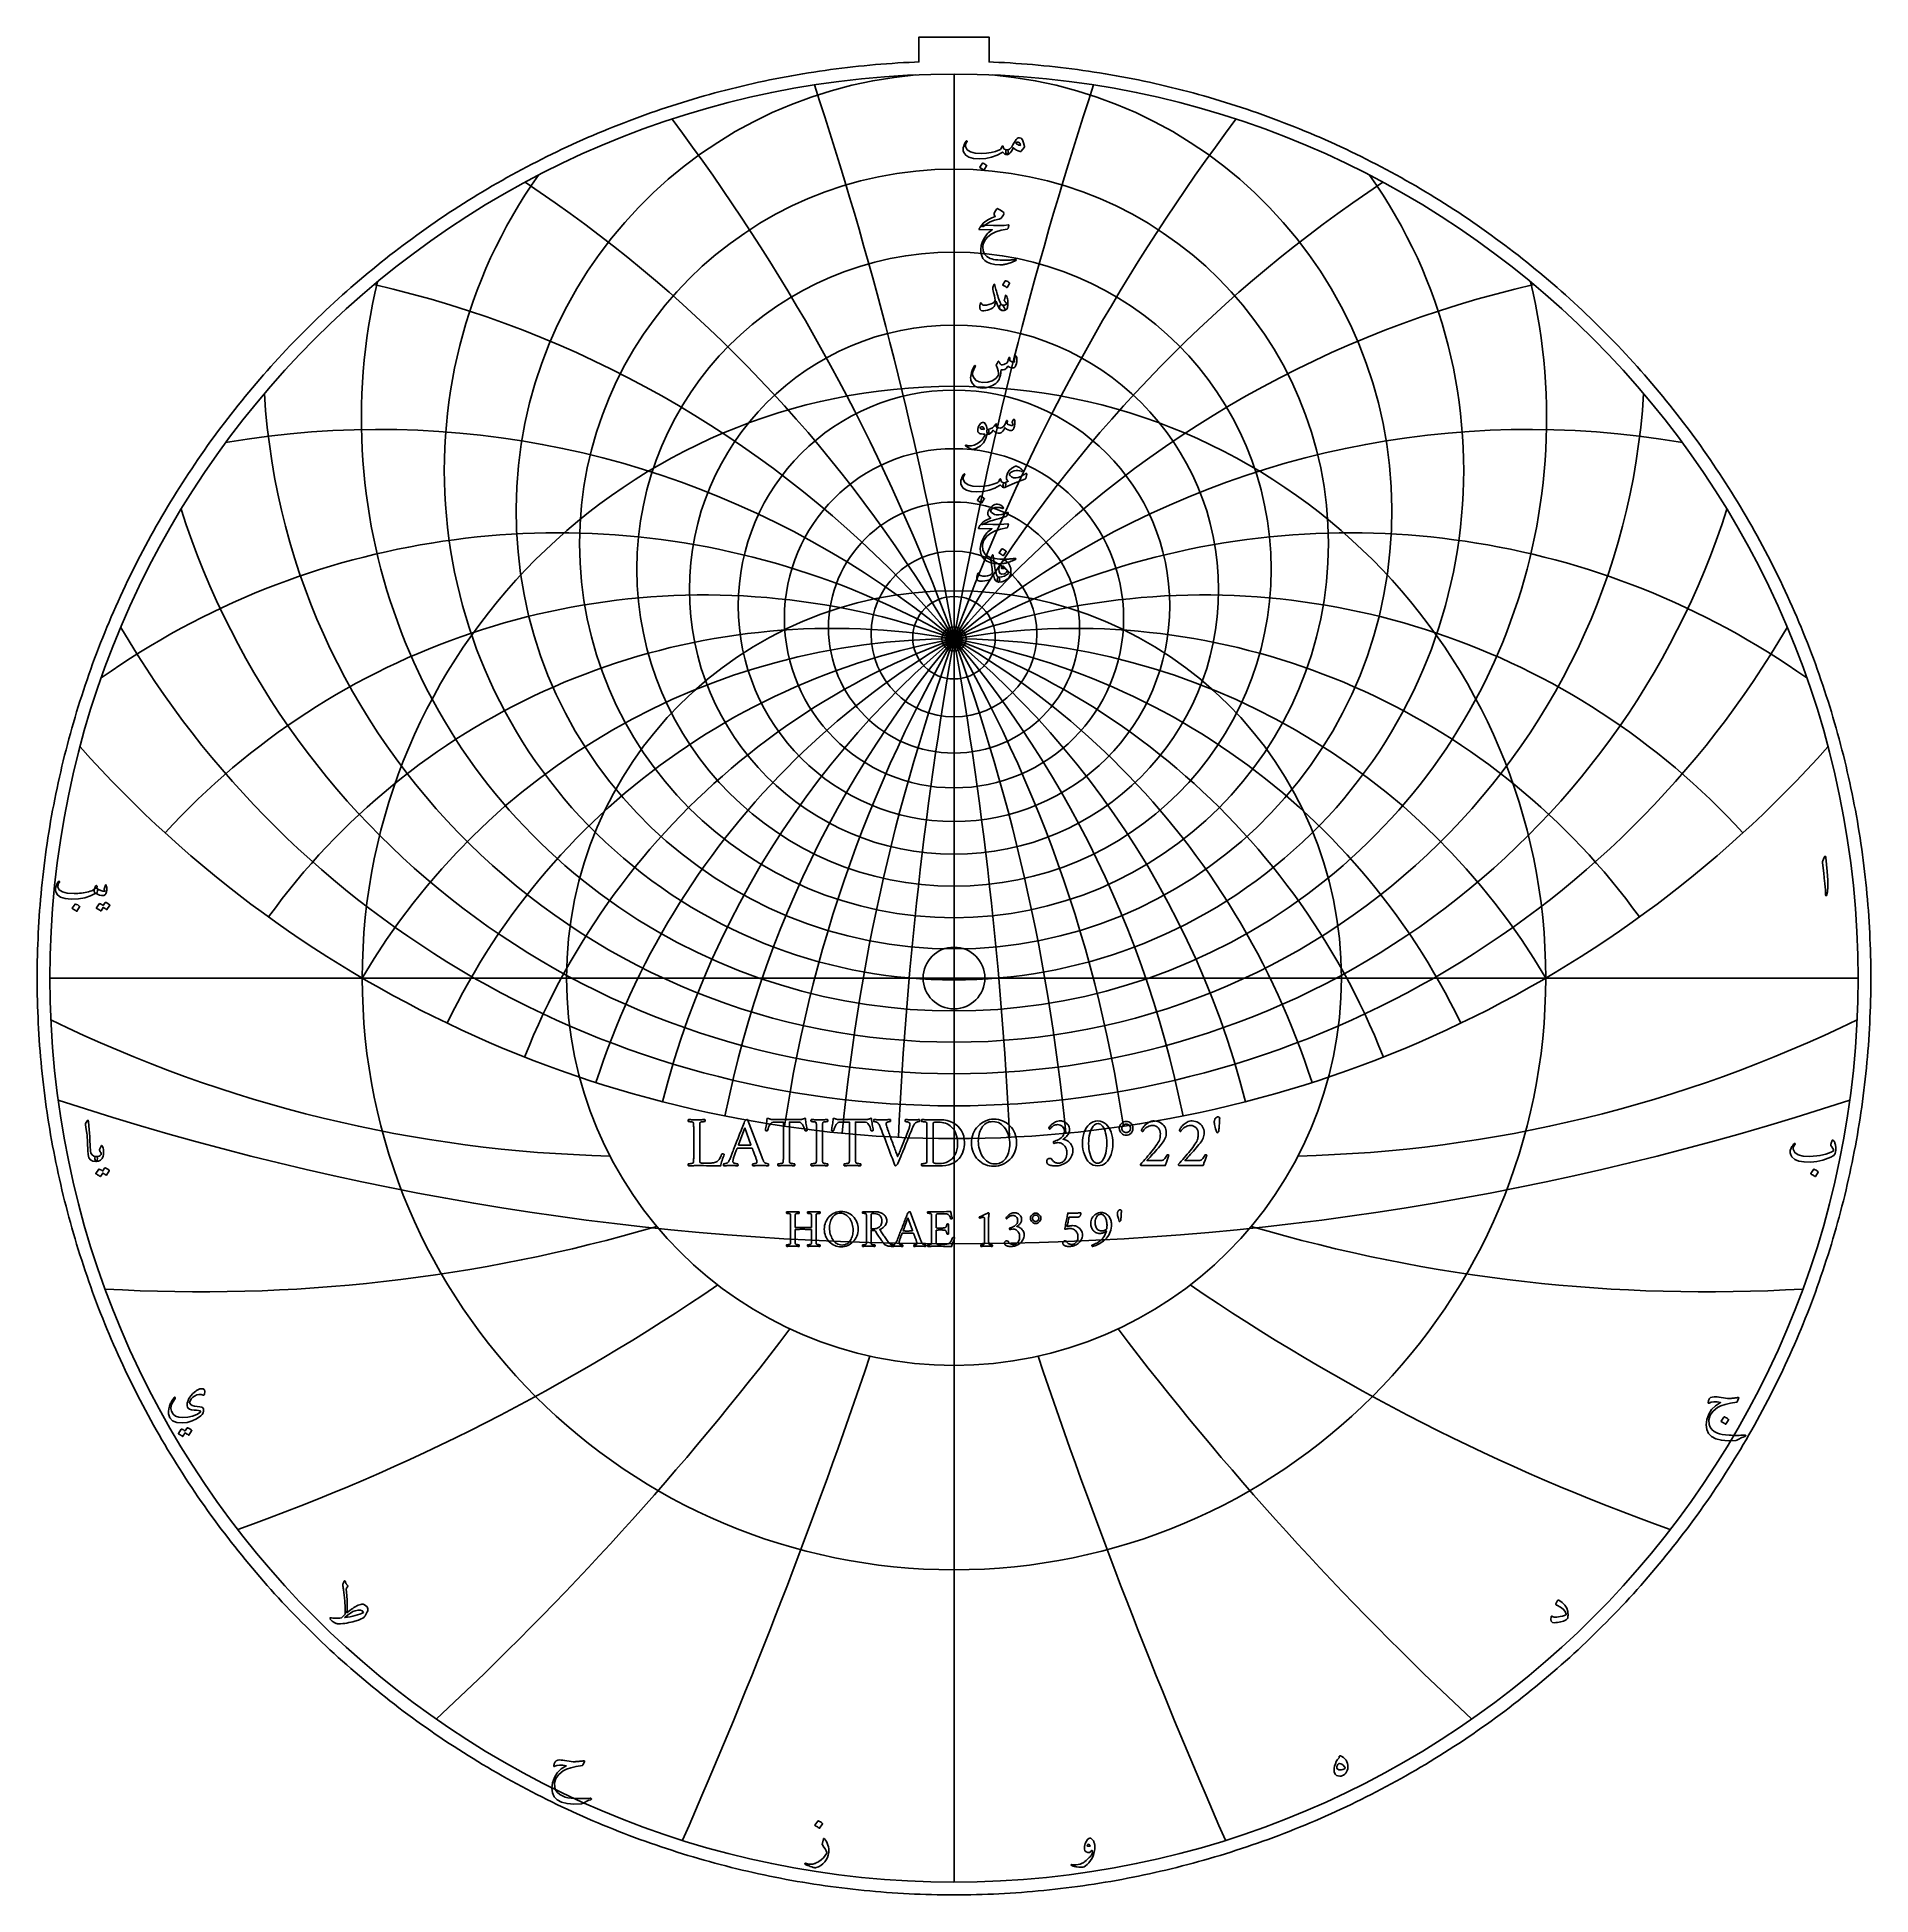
# Model space of a CAD drawing. Header units: millimetres. Extents: x -62 to 62, y -62 to 63.
import ezdxf

# ---------------------------------------------------------------- set-up
doc = ezdxf.new("R2010")
doc.units = ezdxf.units.MM
for name, color, linetype in [('CUT_INNER', 6, 'Continuous'), ('CUT_OUTER', 1, 'Continuous'), ('ENGRAVE', 7, 'Continuous'), ('ENGRAVE_FINE', 8, 'Continuous'), ('TEXT', 5, 'Continuous')]:
    doc.layers.add(name, color=color, linetype=linetype)

msp = doc.modelspace()

# ---------------------------------------------------------------- linework, layer by layer
at = {"layer": 'CUT_INNER'}
msp.add_circle((0, 0), 2.075, dxfattribs=at)
at = {"layer": 'CUT_OUTER'}
msp.add_lwpolyline([(61.6113, -0.378), (61.6079, -0.7561), (61.6021, -1.1341), (61.5939, -1.512), (61.5835, -1.89), (61.5708, -2.2678), (61.5557, -2.6455), (61.5383, -3.0232), (61.5186, -3.4007), (61.4966, -3.7781), (61.4722, -4.1554), (61.4456, -4.5325), (61.4166, -4.9094), (61.3853, -5.2862), (61.3517, -5.6627), (61.3158, -6.0391), (61.2776, -6.4152), (61.2371, -6.7911), (61.1943, -7.1667), (61.1491, -7.542), (61.1017, -7.9171), (61.052, -8.2919), (61, -8.6663), (60.9456, -9.0404), (60.889, -9.4142), (60.8301, -9.7876), (60.7689, -10.1607), (60.7054, -10.5334), (60.6396, -10.9057), (60.5716, -11.2775), (60.5012, -11.649), (60.4286, -12.02), (60.3537, -12.3906), (60.2766, -12.7606), (60.1971, -13.1303), (60.1154, -13.4994), (60.0315, -13.868), (59.9453, -14.2361), (59.8568, -14.6036), (59.7661, -14.9706), (59.6731, -15.3371), (59.5778, -15.7029), (59.4804, -16.0682), (59.3807, -16.4328), (59.2787, -16.7969), (59.1745, -17.1603), (59.0681, -17.5231), (58.9595, -17.8852), (58.8486, -18.2466), (58.7356, -18.6073), (58.6203, -18.9674), (58.5028, -19.3267), (58.3831, -19.6853), (58.2612, -20.0432), (58.1372, -20.4003), (58.0109, -20.7566), (57.8824, -21.1122), (57.7518, -21.4669), (57.619, -21.8209), (57.484, -22.174), (57.3469, -22.5263), (57.2076, -22.8778), (57.0661, -23.2284), (56.9225, -23.5781), (56.7768, -23.9269), (56.6289, -24.2748), (56.4789, -24.6218), (56.3267, -24.9679), (56.1725, -25.3131), (56.0161, -25.6573), (55.8576, -26.0005), (55.697, -26.3427), (55.5344, -26.684), (55.3696, -27.0242), (55.2027, -27.3635), (55.0338, -27.7017), (54.8628, -28.0388), (54.6897, -28.3749), (54.5146, -28.71), (54.3374, -29.0439), (54.1581, -29.3768), (53.9769, -29.7085), (53.7936, -30.0392), (53.6082, -30.3687), (53.4209, -30.6971), (53.2315, -31.0243), (53.0402, -31.3503), (52.8468, -31.6752), (52.6515, -31.9988), (52.4541, -32.3213), (52.2548, -32.6425), (52.0535, -32.9625), (51.8503, -33.2813), (51.6451, -33.5988), (51.438, -33.9151), (51.2289, -34.2301), (51.0179, -34.5438), (50.805, -34.8562), (50.5902, -35.1672), (50.3734, -35.477), (50.1548, -35.7854), (49.9343, -36.0925), (49.7119, -36.3982), (49.4876, -36.7025), (49.2615, -37.0055), (49.0335, -37.307), (48.8037, -37.6072), (48.572, -37.906), (48.3385, -38.2033), (48.1032, -38.4992), (47.866, -38.7936), (47.6271, -39.0866), (47.3864, -39.3781), (47.1439, -39.6681), (46.8996, -39.9566), (46.6535, -40.2436), (46.4057, -40.5291), (46.1562, -40.8131), (45.9049, -41.0955), (45.6519, -41.3764), (45.3971, -41.6558), (45.1407, -41.9335), (44.8825, -42.2097), (44.6227, -42.4843), (44.3612, -42.7573), (44.098, -43.0287), (43.8331, -43.2985), (43.5666, -43.5666), (43.2985, -43.8331), (43.0287, -44.098), (42.7573, -44.3612), (42.4843, -44.6227), (42.2097, -44.8825), (41.9335, -45.1407), (41.6558, -45.3971), (41.3764, -45.6519), (41.0955, -45.9049), (40.8131, -46.1562), (40.5291, -46.4057), (40.2436, -46.6535), (39.9566, -46.8996), (39.6681, -47.1439), (39.3781, -47.3864), (39.0866, -47.6271), (38.7936, -47.866), (38.4992, -48.1032), (38.2033, -48.3385), (37.906, -48.572), (37.6072, -48.8037), (37.307, -49.0335), (37.0055, -49.2615), (36.7025, -49.4876), (36.3982, -49.7119), (36.0925, -49.9343), (35.7854, -50.1548), (35.477, -50.3734), (35.1672, -50.5902), (34.8562, -50.805), (34.5438, -51.0179), (34.2301, -51.2289), (33.9151, -51.438), (33.5988, -51.6451), (33.2813, -51.8503), (32.9625, -52.0535), (32.6425, -52.2548), (32.3213, -52.4541), (31.9988, -52.6515), (31.6752, -52.8468), (31.3503, -53.0402), (31.0243, -53.2315), (30.6971, -53.4209), (30.3687, -53.6082), (30.0392, -53.7936), (29.7085, -53.9769), (29.3768, -54.1581), (29.0439, -54.3374), (28.71, -54.5146), (28.3749, -54.6897), (28.0388, -54.8628), (27.7017, -55.0338), (27.3635, -55.2027), (27.0242, -55.3696), (26.684, -55.5344), (26.3427, -55.697), (26.0005, -55.8576), (25.6573, -56.0161), (25.3131, -56.1725), (24.9679, -56.3267), (24.6218, -56.4789), (24.2748, -56.6289), (23.9269, -56.7768), (23.5781, -56.9225), (23.2284, -57.0661), (22.8778, -57.2076), (22.5263, -57.3469), (22.174, -57.484), (21.8209, -57.619), (21.4669, -57.7518), (21.1122, -57.8824), (20.7566, -58.0109), (20.4003, -58.1372), (20.0432, -58.2612), (19.6853, -58.3831), (19.3267, -58.5028), (18.9674, -58.6203), (18.6073, -58.7356), (18.2466, -58.8486), (17.8852, -58.9595), (17.5231, -59.0681), (17.1603, -59.1745), (16.7969, -59.2787), (16.4328, -59.3807), (16.0682, -59.4804), (15.7029, -59.5778), (15.3371, -59.6731), (14.9706, -59.7661), (14.6036, -59.8568), (14.2361, -59.9453), (13.868, -60.0315), (13.4994, -60.1154), (13.1303, -60.1971), (12.7606, -60.2766), (12.3906, -60.3537), (12.02, -60.4286), (11.649, -60.5012), (11.2775, -60.5716), (10.9057, -60.6396), (10.5334, -60.7054), (10.1607, -60.7689), (9.7876, -60.8301), (9.4142, -60.889), (9.0404, -60.9456), (8.6663, -61), (8.2919, -61.052), (7.9171, -61.1017), (7.542, -61.1491), (7.1667, -61.1943), (6.7911, -61.2371), (6.4152, -61.2776), (6.0391, -61.3158), (5.6627, -61.3517), (5.2862, -61.3853), (4.9094, -61.4166), (4.5325, -61.4456), (4.1554, -61.4722), (3.7781, -61.4966), (3.4007, -61.5186), (3.0232, -61.5383), (2.6455, -61.5557), (2.2678, -61.5708), (1.89, -61.5835), (1.512, -61.5939), (1.1341, -61.6021), (0.7561, -61.6079), (0.378, -61.6113), (0, -61.6125), (-0.378, -61.6113), (-0.7561, -61.6079), (-1.1341, -61.6021), (-1.512, -61.5939), (-1.89, -61.5835), (-2.2678, -61.5708), (-2.6455, -61.5557), (-3.0232, -61.5383), (-3.4007, -61.5186), (-3.7781, -61.4966), (-4.1554, -61.4722), (-4.5325, -61.4456), (-4.9094, -61.4166), (-5.2862, -61.3853), (-5.6627, -61.3517), (-6.0391, -61.3158), (-6.4152, -61.2776), (-6.7911, -61.2371), (-7.1667, -61.1943), (-7.542, -61.1491), (-7.9171, -61.1017), (-8.2919, -61.052), (-8.6663, -61), (-9.0404, -60.9456), (-9.4142, -60.889), (-9.7876, -60.8301), (-10.1607, -60.7689), (-10.5334, -60.7054), (-10.9057, -60.6396), (-11.2775, -60.5716), (-11.649, -60.5012), (-12.02, -60.4286), (-12.3906, -60.3537), (-12.7606, -60.2766), (-13.1303, -60.1971), (-13.4994, -60.1154), (-13.868, -60.0315), (-14.2361, -59.9453), (-14.6036, -59.8568), (-14.9706, -59.7661), (-15.3371, -59.6731), (-15.7029, -59.5778), (-16.0682, -59.4804), (-16.4328, -59.3807), (-16.7969, -59.2787), (-17.1603, -59.1745), (-17.5231, -59.0681), (-17.8852, -58.9595), (-18.2466, -58.8486), (-18.6073, -58.7356), (-18.9674, -58.6203), (-19.3267, -58.5028), (-19.6853, -58.3831), (-20.0432, -58.2612), (-20.4003, -58.1372), (-20.7566, -58.0109), (-21.1122, -57.8824), (-21.4669, -57.7518), (-21.8209, -57.619), (-22.174, -57.484), (-22.5263, -57.3469), (-22.8778, -57.2076), (-23.2284, -57.0661), (-23.5781, -56.9225), (-23.9269, -56.7768), (-24.2748, -56.6289), (-24.6218, -56.4789), (-24.9679, -56.3267), (-25.3131, -56.1725), (-25.6573, -56.0161), (-26.0005, -55.8576), (-26.3427, -55.697), (-26.684, -55.5344), (-27.0242, -55.3696), (-27.3635, -55.2027), (-27.7017, -55.0338), (-28.0388, -54.8628), (-28.3749, -54.6897), (-28.71, -54.5146), (-29.0439, -54.3374), (-29.3768, -54.1581), (-29.7085, -53.9769), (-30.0392, -53.7936), (-30.3687, -53.6082), (-30.6971, -53.4209), (-31.0243, -53.2315), (-31.3503, -53.0402), (-31.6752, -52.8468), (-31.9988, -52.6515), (-32.3213, -52.4541), (-32.6425, -52.2548), (-32.9625, -52.0535), (-33.2813, -51.8503), (-33.5988, -51.6451), (-33.9151, -51.438), (-34.2301, -51.2289), (-34.5438, -51.0179), (-34.8562, -50.805), (-35.1672, -50.5902), (-35.477, -50.3734), (-35.7854, -50.1548), (-36.0925, -49.9343), (-36.3982, -49.7119), (-36.7025, -49.4876), (-37.0055, -49.2615), (-37.307, -49.0335), (-37.6072, -48.8037), (-37.906, -48.572), (-38.2033, -48.3385), (-38.4992, -48.1032), (-38.7936, -47.866), (-39.0866, -47.6271), (-39.3781, -47.3864), (-39.6681, -47.1439), (-39.9566, -46.8996), (-40.2436, -46.6535), (-40.5291, -46.4057), (-40.8131, -46.1562), (-41.0955, -45.9049), (-41.3764, -45.6519), (-41.6558, -45.3971), (-41.9335, -45.1407), (-42.2097, -44.8825), (-42.4843, -44.6227), (-42.7573, -44.3612), (-43.0287, -44.098), (-43.2985, -43.8331), (-43.5666, -43.5666), (-43.8331, -43.2985), (-44.098, -43.0287), (-44.3612, -42.7573), (-44.6227, -42.4843), (-44.8825, -42.2097), (-45.1407, -41.9335), (-45.3971, -41.6558), (-45.6519, -41.3764), (-45.9049, -41.0955), (-46.1562, -40.8131), (-46.4057, -40.5291), (-46.6535, -40.2436), (-46.8996, -39.9566), (-47.1439, -39.6681), (-47.3864, -39.3781), (-47.6271, -39.0866), (-47.866, -38.7936), (-48.1032, -38.4992), (-48.3385, -38.2033), (-48.572, -37.906), (-48.8037, -37.6072), (-49.0335, -37.307), (-49.2615, -37.0055), (-49.4876, -36.7025), (-49.7119, -36.3982), (-49.9343, -36.0925), (-50.1548, -35.7854), (-50.3734, -35.477), (-50.5902, -35.1672), (-50.805, -34.8562), (-51.0179, -34.5438), (-51.2289, -34.2301), (-51.438, -33.9151), (-51.6451, -33.5988), (-51.8503, -33.2813), (-52.0535, -32.9625), (-52.2548, -32.6425), (-52.4541, -32.3213), (-52.6515, -31.9988), (-52.8468, -31.6752), (-53.0402, -31.3503), (-53.2315, -31.0243), (-53.4209, -30.6971), (-53.6082, -30.3687), (-53.7936, -30.0392), (-53.9769, -29.7085), (-54.1581, -29.3768), (-54.3374, -29.0439), (-54.5146, -28.71), (-54.6897, -28.3749), (-54.8628, -28.0388), (-55.0338, -27.7017), (-55.2027, -27.3635), (-55.3696, -27.0242), (-55.5344, -26.684), (-55.697, -26.3427), (-55.8576, -26.0005), (-56.0161, -25.6573), (-56.1725, -25.3131), (-56.3267, -24.9679), (-56.4789, -24.6218), (-56.6289, -24.2748), (-56.7768, -23.9269), (-56.9225, -23.5781), (-57.0661, -23.2284), (-57.2076, -22.8778), (-57.3469, -22.5263), (-57.484, -22.174), (-57.619, -21.8209), (-57.7518, -21.4669), (-57.8824, -21.1122), (-58.0109, -20.7566), (-58.1372, -20.4003), (-58.2612, -20.0432), (-58.3831, -19.6853), (-58.5028, -19.3267), (-58.6203, -18.9674), (-58.7356, -18.6073), (-58.8486, -18.2466), (-58.9595, -17.8852), (-59.0681, -17.5231), (-59.1745, -17.1603), (-59.2787, -16.7969), (-59.3807, -16.4328), (-59.4804, -16.0682), (-59.5778, -15.7029), (-59.6731, -15.3371), (-59.7661, -14.9706), (-59.8568, -14.6036), (-59.9453, -14.2361), (-60.0315, -13.868), (-60.1154, -13.4994), (-60.1971, -13.1303), (-60.2766, -12.7606), (-60.3537, -12.3906), (-60.4286, -12.02), (-60.5012, -11.649), (-60.5716, -11.2775), (-60.6396, -10.9057), (-60.7054, -10.5334), (-60.7689, -10.1607), (-60.8301, -9.7876), (-60.889, -9.4142), (-60.9456, -9.0404), (-61, -8.6663), (-61.052, -8.2919), (-61.1017, -7.9171), (-61.1491, -7.542), (-61.1943, -7.1667), (-61.2371, -6.7911), (-61.2776, -6.4152), (-61.3158, -6.0391), (-61.3517, -5.6627), (-61.3853, -5.2862), (-61.4166, -4.9094), (-61.4456, -4.5325), (-61.4722, -4.1554), (-61.4966, -3.7781), (-61.5186, -3.4007), (-61.5383, -3.0232), (-61.5557, -2.6455), (-61.5708, -2.2678), (-61.5835, -1.89), (-61.5939, -1.512), (-61.6021, -1.1341), (-61.6079, -0.7561), (-61.6113, -0.378), (-61.6125, 0), (-61.6113, 0.378), (-61.6079, 0.7561), (-61.6021, 1.1341), (-61.5939, 1.512), (-61.5835, 1.89), (-61.5708, 2.2678), (-61.5557, 2.6455), (-61.5383, 3.0232), (-61.5186, 3.4007), (-61.4966, 3.7781), (-61.4722, 4.1554), (-61.4456, 4.5325), (-61.4166, 4.9094), (-61.3853, 5.2862), (-61.3517, 5.6627), (-61.3158, 6.0391), (-61.2776, 6.4152), (-61.2371, 6.7911), (-61.1943, 7.1667), (-61.1491, 7.542), (-61.1017, 7.9171), (-61.052, 8.2919), (-61, 8.6663), (-60.9456, 9.0404), (-60.889, 9.4142), (-60.8301, 9.7876), (-60.7689, 10.1607), (-60.7054, 10.5334), (-60.6396, 10.9057), (-60.5716, 11.2775), (-60.5012, 11.649), (-60.4286, 12.02), (-60.3537, 12.3906), (-60.2766, 12.7606), (-60.1971, 13.1303), (-60.1154, 13.4994), (-60.0315, 13.868), (-59.9453, 14.2361), (-59.8568, 14.6036), (-59.7661, 14.9706), (-59.6731, 15.3371), (-59.5778, 15.7029), (-59.4804, 16.0682), (-59.3807, 16.4328), (-59.2787, 16.7969), (-59.1745, 17.1603), (-59.0681, 17.5231), (-58.9595, 17.8852), (-58.8486, 18.2466), (-58.7356, 18.6073), (-58.6203, 18.9674), (-58.5028, 19.3267), (-58.3831, 19.6853), (-58.2612, 20.0432), (-58.1372, 20.4003), (-58.0109, 20.7566), (-57.8824, 21.1122), (-57.7518, 21.4669), (-57.619, 21.8209), (-57.484, 22.174), (-57.3469, 22.5263), (-57.2076, 22.8778), (-57.0661, 23.2284), (-56.9225, 23.5781), (-56.7768, 23.9269), (-56.6289, 24.2748), (-56.4789, 24.6218), (-56.3267, 24.9679), (-56.1725, 25.3131), (-56.0161, 25.6573), (-55.8576, 26.0005), (-55.697, 26.3427), (-55.5344, 26.684), (-55.3696, 27.0242), (-55.2027, 27.3635), (-55.0338, 27.7017), (-54.8628, 28.0388), (-54.6897, 28.3749), (-54.5146, 28.71), (-54.3374, 29.0439), (-54.1581, 29.3768), (-53.9769, 29.7085), (-53.7936, 30.0392), (-53.6082, 30.3687), (-53.4209, 30.6971), (-53.2315, 31.0243), (-53.0402, 31.3503), (-52.8468, 31.6752), (-52.6515, 31.9988), (-52.4541, 32.3213), (-52.2548, 32.6425), (-52.0535, 32.9625), (-51.8503, 33.2813), (-51.6451, 33.5988), (-51.438, 33.9151), (-51.2289, 34.2301), (-51.0179, 34.5438), (-50.805, 34.8562), (-50.5902, 35.1672), (-50.3734, 35.477), (-50.1548, 35.7854), (-49.9343, 36.0925), (-49.7119, 36.3982), (-49.4876, 36.7025), (-49.2615, 37.0055), (-49.0335, 37.307), (-48.8037, 37.6072), (-48.572, 37.906), (-48.3385, 38.2033), (-48.1032, 38.4992), (-47.866, 38.7936), (-47.6271, 39.0866), (-47.3864, 39.3781), (-47.1439, 39.6681), (-46.8996, 39.9566), (-46.6535, 40.2436), (-46.4057, 40.5291), (-46.1562, 40.8131), (-45.9049, 41.0955), (-45.6519, 41.3764), (-45.3971, 41.6558), (-45.1407, 41.9335), (-44.8825, 42.2097), (-44.6227, 42.4843), (-44.3612, 42.7573), (-44.098, 43.0287), (-43.8331, 43.2985), (-43.5666, 43.5666), (-43.2985, 43.8331), (-43.0287, 44.098), (-42.7573, 44.3612), (-42.4843, 44.6227), (-42.2097, 44.8825), (-41.9335, 45.1407), (-41.6558, 45.3971), (-41.3764, 45.6519), (-41.0955, 45.9049), (-40.8131, 46.1562), (-40.5291, 46.4057), (-40.2436, 46.6535), (-39.9566, 46.8996), (-39.6681, 47.1439), (-39.3781, 47.3864), (-39.0866, 47.6271), (-38.7936, 47.866), (-38.4992, 48.1032), (-38.2033, 48.3385), (-37.906, 48.572), (-37.6072, 48.8037), (-37.307, 49.0335), (-37.0055, 49.2615), (-36.7025, 49.4876), (-36.3982, 49.7119), (-36.0925, 49.9343), (-35.7854, 50.1548), (-35.477, 50.3734), (-35.1672, 50.5902), (-34.8562, 50.805), (-34.5438, 51.0179), (-34.2301, 51.2289), (-33.9151, 51.438), (-33.5988, 51.6451), (-33.2813, 51.8503), (-32.9625, 52.0535), (-32.6425, 52.2548), (-32.3213, 52.4541), (-31.9988, 52.6515), (-31.6752, 52.8468), (-31.3503, 53.0402), (-31.0243, 53.2315), (-30.6971, 53.4209), (-30.3687, 53.6082), (-30.0392, 53.7936), (-29.7085, 53.9769), (-29.3768, 54.1581), (-29.0439, 54.3374), (-28.71, 54.5146), (-28.3749, 54.6897), (-28.0388, 54.8628), (-27.7017, 55.0338), (-27.3635, 55.2027), (-27.0242, 55.3696), (-26.684, 55.5344), (-26.3427, 55.697), (-26.0005, 55.8576), (-25.6573, 56.0161), (-25.3131, 56.1725), (-24.9679, 56.3267), (-24.6218, 56.4789), (-24.2748, 56.6289), (-23.9269, 56.7768), (-23.5781, 56.9225), (-23.2284, 57.0661), (-22.8778, 57.2076), (-22.5263, 57.3469), (-22.174, 57.484), (-21.8209, 57.619), (-21.4669, 57.7518), (-21.1122, 57.8824), (-20.7566, 58.0109), (-20.4003, 58.1372), (-20.0432, 58.2612), (-19.6853, 58.3831), (-19.3267, 58.5028), (-18.9674, 58.6203), (-18.6073, 58.7356), (-18.2466, 58.8486), (-17.8852, 58.9595), (-17.5231, 59.0681), (-17.1603, 59.1745), (-16.7969, 59.2787), (-16.4328, 59.3807), (-16.0682, 59.4804), (-15.7029, 59.5778), (-15.3371, 59.6731), (-14.9706, 59.7661), (-14.6036, 59.8568), (-14.2361, 59.9453), (-13.868, 60.0315), (-13.4994, 60.1154), (-13.1303, 60.1971), (-12.7606, 60.2766), (-12.3906, 60.3537), (-12.02, 60.4286), (-11.649, 60.5012), (-11.2775, 60.5716), (-10.9057, 60.6396), (-10.5334, 60.7054), (-10.1607, 60.7689), (-9.7876, 60.8301), (-9.4142, 60.889), (-9.0404, 60.9456), (-8.6663, 61), (-8.2919, 61.052), (-7.9171, 61.1017), (-7.542, 61.1491), (-7.1667, 61.1943), (-6.7911, 61.2371), (-6.4152, 61.2776), (-6.0391, 61.3158), (-5.6627, 61.3517), (-5.2862, 61.3853), (-4.9094, 61.4166), (-4.5325, 61.4456), (-4.1554, 61.4722), (-3.7781, 61.4966), (-3.4007, 61.5186), (-3.0232, 61.5383), (-2.6455, 61.5557), (-2.3625, 61.567), (-2.3625, 63.2325), (2.3625, 63.2325), (2.3625, 61.567), (2.6455, 61.5557), (3.0232, 61.5383), (3.4007, 61.5186), (3.7781, 61.4966), (4.1554, 61.4722), (4.5325, 61.4456), (4.9094, 61.4166), (5.2862, 61.3853), (5.6627, 61.3517), (6.0391, 61.3158), (6.4152, 61.2776), (6.7911, 61.2371), (7.1667, 61.1943), (7.542, 61.1491), (7.9171, 61.1017), (8.2919, 61.052), (8.6663, 61), (9.0404, 60.9456), (9.4142, 60.889), (9.7876, 60.8301), (10.1607, 60.7689), (10.5334, 60.7054), (10.9057, 60.6396), (11.2775, 60.5716), (11.649, 60.5012), (12.02, 60.4286), (12.3906, 60.3537), (12.7606, 60.2766), (13.1303, 60.1971), (13.4994, 60.1154), (13.868, 60.0315), (14.2361, 59.9453), (14.6036, 59.8568), (14.9706, 59.7661), (15.3371, 59.6731), (15.7029, 59.5778), (16.0682, 59.4804), (16.4328, 59.3807), (16.7969, 59.2787), (17.1603, 59.1745), (17.5231, 59.0681), (17.8852, 58.9595), (18.2466, 58.8486), (18.6073, 58.7356), (18.9674, 58.6203), (19.3267, 58.5028), (19.6853, 58.3831), (20.0432, 58.2612), (20.4003, 58.1372), (20.7566, 58.0109), (21.1122, 57.8824), (21.4669, 57.7518), (21.8209, 57.619), (22.174, 57.484), (22.5263, 57.3469), (22.8778, 57.2076), (23.2284, 57.0661), (23.5781, 56.9225), (23.9269, 56.7768), (24.2748, 56.6289), (24.6218, 56.4789), (24.9679, 56.3267), (25.3131, 56.1725), (25.6573, 56.0161), (26.0005, 55.8576), (26.3427, 55.697), (26.684, 55.5344), (27.0242, 55.3696), (27.3635, 55.2027), (27.7017, 55.0338), (28.0388, 54.8628), (28.3749, 54.6897), (28.71, 54.5146), (29.0439, 54.3374), (29.3768, 54.1581), (29.7085, 53.9769), (30.0392, 53.7936), (30.3687, 53.6082), (30.6971, 53.4209), (31.0243, 53.2315), (31.3503, 53.0402), (31.6752, 52.8468), (31.9988, 52.6515), (32.3213, 52.4541), (32.6425, 52.2548), (32.9625, 52.0535), (33.2813, 51.8503), (33.5988, 51.6451), (33.9151, 51.438), (34.2301, 51.2289), (34.5438, 51.0179), (34.8562, 50.805), (35.1672, 50.5902), (35.477, 50.3734), (35.7854, 50.1548), (36.0925, 49.9343), (36.3982, 49.7119), (36.7025, 49.4876), (37.0055, 49.2615), (37.307, 49.0335), (37.6072, 48.8037), (37.906, 48.572), (38.2033, 48.3385), (38.4992, 48.1032), (38.7936, 47.866), (39.0866, 47.6271), (39.3781, 47.3864), (39.6681, 47.1439), (39.9566, 46.8996), (40.2436, 46.6535), (40.5291, 46.4057), (40.8131, 46.1562), (41.0955, 45.9049), (41.3764, 45.6519), (41.6558, 45.3971), (41.9335, 45.1407), (42.2097, 44.8825), (42.4843, 44.6227), (42.7573, 44.3612), (43.0287, 44.098), (43.2985, 43.8331), (43.5666, 43.5666), (43.8331, 43.2985), (44.098, 43.0287), (44.3612, 42.7573), (44.6227, 42.4843), (44.8825, 42.2097), (45.1407, 41.9335), (45.3971, 41.6558), (45.6519, 41.3764), (45.9049, 41.0955), (46.1562, 40.8131), (46.4057, 40.5291), (46.6535, 40.2436), (46.8996, 39.9566), (47.1439, 39.6681), (47.3864, 39.3781), (47.6271, 39.0866), (47.866, 38.7936), (48.1032, 38.4992), (48.3385, 38.2033), (48.572, 37.906), (48.8037, 37.6072), (49.0335, 37.307), (49.2615, 37.0055), (49.4876, 36.7025), (49.7119, 36.3982), (49.9343, 36.0925), (50.1548, 35.7854), (50.3734, 35.477), (50.5902, 35.1672), (50.805, 34.8562), (51.0179, 34.5438), (51.2289, 34.2301), (51.438, 33.9151), (51.6451, 33.5988), (51.8503, 33.2813), (52.0535, 32.9625), (52.2548, 32.6425), (52.4541, 32.3213), (52.6515, 31.9988), (52.8468, 31.6752), (53.0402, 31.3503), (53.2315, 31.0243), (53.4209, 30.6971), (53.6082, 30.3687), (53.7936, 30.0392), (53.9769, 29.7085), (54.1581, 29.3768), (54.3374, 29.0439), (54.5146, 28.71), (54.6897, 28.3749), (54.8628, 28.0388), (55.0338, 27.7017), (55.2027, 27.3635), (55.3696, 27.0242), (55.5344, 26.684), (55.697, 26.3427), (55.8576, 26.0005), (56.0161, 25.6573), (56.1725, 25.3131), (56.3267, 24.9679), (56.4789, 24.6218), (56.6289, 24.2748), (56.7768, 23.9269), (56.9225, 23.5781), (57.0661, 23.2284), (57.2076, 22.8778), (57.3469, 22.5263), (57.484, 22.174), (57.619, 21.8209), (57.7518, 21.4669), (57.8824, 21.1122), (58.0109, 20.7566), (58.1372, 20.4003), (58.2612, 20.0432), (58.3831, 19.6853), (58.5028, 19.3267), (58.6203, 18.9674), (58.7356, 18.6073), (58.8486, 18.2466), (58.9595, 17.8852), (59.0681, 17.5231), (59.1745, 17.1603), (59.2787, 16.7969), (59.3807, 16.4328), (59.4804, 16.0682), (59.5778, 15.7029), (59.6731, 15.3371), (59.7661, 14.9706), (59.8568, 14.6036), (59.9453, 14.2361), (60.0315, 13.868), (60.1154, 13.4994), (60.1971, 13.1303), (60.2766, 12.7606), (60.3537, 12.3906), (60.4286, 12.02), (60.5012, 11.649), (60.5716, 11.2775), (60.6396, 10.9057), (60.7054, 10.5334), (60.7689, 10.1607), (60.8301, 9.7876), (60.889, 9.4142), (60.9456, 9.0404), (61, 8.6663), (61.052, 8.2919), (61.1017, 7.9171), (61.1491, 7.542), (61.1943, 7.1667), (61.2371, 6.7911), (61.2776, 6.4152), (61.3158, 6.0391), (61.3517, 5.6627), (61.3853, 5.2862), (61.4166, 4.9094), (61.4456, 4.5325), (61.4722, 4.1554), (61.4966, 3.7781), (61.5186, 3.4007), (61.5383, 3.0232), (61.5557, 2.6455), (61.5708, 2.2678), (61.5835, 1.89), (61.5939, 1.512), (61.6021, 1.1341), (61.6079, 0.7561), (61.6113, 0.378), (61.6125, 0)], close=True, dxfattribs=at)
at = {"layer": 'ENGRAVE'}
for points in [[(0, -60.75), (0, 60.75)], [(-60.75, 0), (60.75, 0)], [(0, -60.75), (0, -26.0306)]]:
    msp.add_lwpolyline(points, dxfattribs=at)
for centre, radius in [((0, 0), 60.75), ((0, 29.209), 25.158), ((0, 27.4776), 21.3096), ((0, 26.1007), 17.781), ((0, 0), 39.7663), ((0, 25.0159), 14.4968), ((0, 24.1782), 11.3978), ((0, 23.5555), 8.4365), ((0, 23.1254), 5.5726), ((0, 0), 26.0306), ((0, 22.873), 2.771), ((0, 22.7897), 0.81)]:
    msp.add_circle(centre, radius, dxfattribs=at)
for centre, radius, start, end in [((0, 31.3822), 29.4257, 95.002966, 84.997034), ((0, 34.1219), 34.2492, 144.621049, 35.378951), ((0, 37.6103), 39.822, 166.67757, 13.32243), ((0, 42.1223), 46.4306, 183.510796, 356.489204), ((0, 48.0917), 54.5205, 197.704517, 342.295483), ((0, 56.2415), 64.8271, 210.264592, 329.735408), ((0, -23.2997), 46.0894, 30.366667, 149.633333), ((0, -23.2997), 46.0894, 30.366667, 149.633333), ((0, 67.8705), 78.6623, 221.703376, 318.296624), ((-21.0074, 78.4008), 90.3845, 243.960765, 268.660142), ((21.0074, 78.4008), 90.3845, 271.339858, 296.039235), ((-50.5875, 87.6201), 108.7094, 266.595807, 286.355309), ((50.5875, 87.6201), 108.7094, 253.644691, 273.404193), ((-95.1818, 95.1818), 140.3585, 289.582828, 304.402454), ((95.1818, 95.1818), 140.3585, 235.597546, 250.417172), ((-174.5893, 100.7992), 205.483, 312.869638, 322.749389), ((174.5893, 100.7992), 205.483, 217.250611, 227.130362), ((-389.0963, 104.258), 404.7802, 336.376434, 341.316309), ((389.0963, 104.258), 404.7802, 198.683691, 203.623566)]:
    msp.add_arc(centre, radius, start, end, dxfattribs=at)
at = {"layer": 'ENGRAVE_FINE'}
for centre, radius, start, end in [((-261.386, -23.2997), 265.4183, 2.720215, 18.295689), ((-261.386, -23.2997), 265.4183, 2.720215, 18.295689), ((261.386, -23.2997), 265.4183, 161.704311, 177.279785), ((261.386, -23.2997), 265.4183, 161.704311, 177.279785), ((-126.6296, -23.2997), 134.7564, 5.479245, 36.957699), ((-126.6296, -23.2997), 134.7564, 5.479245, 36.957699), ((126.6296, -23.2997), 134.7564, 143.042301, 174.520755), ((126.6296, -23.2997), 134.7564, 143.042301, 174.520755), ((-79.8292, -23.2997), 92.1788, 8.318056, 56.401004), ((-79.8292, -23.2997), 92.1788, 8.318056, 56.401004), ((79.8292, -23.2997), 92.1788, 123.598996, 171.681944), ((79.8292, -23.2997), 92.1788, 123.598996, 171.681944), ((-54.9272, -23.2997), 71.7024, 11.282167, 77.140586), ((-54.9272, -23.2997), 71.7024, 11.282167, 77.140586), ((54.9272, -23.2997), 71.7024, 102.859414, 168.717833), ((54.9272, -23.2997), 71.7024, 102.859414, 168.717833), ((-38.6736, -23.2997), 60.1654, 14.424584, 99.83197), ((-38.6736, -23.2997), 60.1654, 14.424584, 99.83197), ((38.6736, -23.2997), 60.1654, 80.16803, 165.575416), ((38.6736, -23.2997), 60.1654, 80.16803, 165.575416), ((-26.6097, -23.2997), 53.2195, 17.809669, 125.217987), ((-26.6097, -23.2997), 53.2195, 17.809669, 125.217987), ((26.6097, -23.2997), 53.2195, 54.782013, 162.190331), ((26.6097, -23.2997), 53.2195, 54.782013, 162.190331), ((-16.7752, -23.2997), 49.0473, 21.518531, 137.630012), ((-16.7752, -23.2997), 49.0473, 21.518531, 137.630012), ((16.7752, -23.2997), 49.0473, 42.369988, 158.481469), ((16.7752, -23.2997), 49.0473, 42.369988, 158.481469), ((-8.1268, -23.2997), 46.8004, 25.656854, 144.155505), ((-8.1268, -23.2997), 46.8004, 25.656854, 144.155505), ((8.1268, -23.2997), 46.8004, 35.844495, 154.343146), ((8.1268, -23.2997), 46.8004, 35.844495, 154.343146), ((0, 174.5958), 192.4536, 251.77375, 288.22625)]:
    msp.add_arc(centre, radius, start, end, dxfattribs=at)
at = {"layer": 'TEXT'}
for points in [[(0.8191, 56.2447), (0.8319, 56.2587), (0.8452, 56.2645), (0.8589, 56.2623), (0.873, 56.2519), (0.8838, 56.2385), (0.8874, 56.2232), (0.8838, 56.2061), (0.873, 56.1873), (0.8182, 56.1024), (0.7832, 56.0238), (0.7679, 55.9515), (0.7724, 55.8855), (0.8849, 55.6686), (1.1039, 55.5172), (1.4292, 55.4314), (1.861, 55.4112), (2.1815, 55.4348), (2.4889, 55.484), (2.7833, 55.5588), (3.0646, 55.6591), (3.1142, 55.6885), (3.1553, 55.7337), (3.1879, 55.7945), (3.2119, 55.8711), (3.22, 55.8929), (3.2335, 55.9079), (3.2523, 55.9162), (3.2766, 55.9178), (3.2939, 55.9104), (3.3062, 55.8954), (3.3136, 55.8727), (3.3161, 55.8424), (3.3329, 55.7674), (3.3799, 55.7112), (3.4569, 55.674), (3.564, 55.6555), (3.6026, 55.647), (3.6287, 55.625), (3.6421, 55.5895), (3.643, 55.5406), (3.63, 55.4494), (3.6125, 55.3843), (3.5905, 55.3452), (3.564, 55.3322), (3.4852, 55.3425), (3.4104, 55.3735), (3.3397, 55.4252), (3.273, 55.4975), (3.2674, 55.5004), (3.2577, 55.4984), (3.244, 55.4914), (3.2263, 55.4795), (2.8913, 55.2909), (2.5257, 55.1561), (2.1296, 55.0753), (1.703, 55.0484), (1.3087, 55.0753), (1.0024, 55.1561), (0.7841, 55.2909), (0.6539, 55.4795), (0.6242, 55.5848), (0.6144, 55.6924), (0.6242, 55.8022), (0.6539, 55.9142), (0.6938, 56.0184), (0.7347, 56.1082), (0.7765, 56.1837), (0.8191, 56.2447)], [(4.3975, 56.4747), (4.51, 56.4347), (4.6032, 56.322), (4.6771, 56.1365), (4.7316, 55.8783), (4.7337, 55.8597), (4.7325, 55.8433), (4.7283, 55.8291), (4.7209, 55.8172), (4.5233, 55.5693), (4.5096, 55.5543), (4.4936, 55.5451), (4.4754, 55.5417), (4.455, 55.5442), (4.3207, 55.59), (4.1945, 55.6484), (4.0764, 55.7193), (3.9664, 55.8028), (3.8777, 55.5969), (3.7805, 55.4499), (3.6747, 55.3616), (3.5604, 55.3322), (3.5476, 55.3369), (3.5344, 55.3511), (3.5207, 55.3746), (3.5065, 55.4076), (3.4847, 55.4894), (3.4769, 55.5549), (3.4829, 55.6043), (3.5029, 55.6376), (3.5146, 55.6454), (3.5281, 55.651), (3.5433, 55.6544), (3.5604, 55.6555), (3.6421, 55.6695), (3.7221, 55.7076), (3.8002, 55.7701), (3.8766, 55.8567), (3.91, 55.907), (3.9601, 55.9897), (4.0268, 56.1046), (4.1101, 56.2519), (4.1752, 56.3494), (4.2448, 56.419), (4.3189, 56.4608), (4.3975, 56.4747)], [(4.1388, 56.1226), (4.2062, 56.0665), (4.2825, 56.0202), (4.3679, 55.9838), (4.4622, 55.9573), (4.457, 56.0281), (4.4379, 56.0858), (4.4049, 56.1305), (4.358, 56.1621), (4.3039, 56.1785), (4.2493, 56.1774), (4.1943, 56.1587), (4.1388, 56.1226)], [(1.9077, 54.7538), (1.9122, 54.7583), (1.9185, 54.7609), (1.9266, 54.7618), (1.9365, 54.7609), (2.0063, 54.7327), (2.0721, 54.6981), (2.1339, 54.6572), (2.1916, 54.6101), (2.1972, 54.6029), (2.1997, 54.5957), (2.199, 54.5885), (2.1952, 54.5813), (2.0263, 54.3083), (2.02, 54.3018), (2.0119, 54.3002), (2.0021, 54.3035), (1.9904, 54.3119), (1.9803, 54.319), (1.9643, 54.3298), (1.9426, 54.3442), (1.9149, 54.3622), (1.881, 54.3837), (1.8404, 54.4089), (1.793, 54.4376), (1.7389, 54.4699), (1.7317, 54.4753), (1.7281, 54.4807), (1.7281, 54.4861), (1.7317, 54.4915)], [(3.0323, 51.0064), (2.7184, 50.9244), (2.4413, 50.8187), (2.201, 50.6891), (1.9976, 50.5357), (1.9664, 50.5122), (1.9374, 50.4989), (1.9107, 50.496), (1.8862, 50.5034), (1.8577, 50.5373), (1.8619, 50.5851), (1.899, 50.6469), (1.9688, 50.7226), (2.1339, 50.8595), (2.3236, 50.983), (2.538, 51.0931), (2.7772, 51.1896), (2.7089, 51.2902), (2.6961, 51.3154), (2.6901, 51.3405), (2.6907, 51.3657), (2.6981, 51.3908), (2.7464, 51.4867), (2.7907, 51.566), (2.8309, 51.6286), (2.867, 51.6746), (2.8901, 51.6964), (2.9128, 51.7079), (2.935, 51.709), (2.9568, 51.6998), (3.0832, 51.6284), (3.1895, 51.5615), (3.2755, 51.499), (3.3413, 51.4411), (3.354, 51.4225), (3.3601, 51.3989), (3.3594, 51.3704), (3.352, 51.3369), (3.3289, 51.2846), (3.2918, 51.2211), (3.2409, 51.1463), (3.176, 51.0603), (3.1589, 51.0475), (3.1293, 51.0342), (3.0871, 51.0205), (3.0323, 51.0064)], [(2.1844, 50.5896), (2.6454, 50.5735), (3.044, 50.5717), (3.3801, 50.5842), (3.6538, 50.6112), (3.6622, 50.6122), (3.6695, 50.6116), (3.6757, 50.6095), (3.6808, 50.6058), (3.6845, 50.6008), (3.6866, 50.5946), (3.6872, 50.5873), (3.6862, 50.5789), (3.6791, 50.5461), (3.6722, 50.516), (3.6656, 50.4886), (3.6592, 50.4639), (3.653, 50.4419), (3.6471, 50.4226), (3.6414, 50.406), (3.6359, 50.392), (3.6242, 50.3698), (3.6107, 50.3534), (3.5954, 50.3429), (3.5784, 50.3381), (3.1634, 50.2629), (2.8023, 50.145), (2.4952, 49.9845), (2.2419, 49.7813), (2.1139, 49.6351), (2.0209, 49.4804), (1.963, 49.3171), (1.9401, 49.1454), (1.9621, 48.8757), (2.0497, 48.6558), (2.2028, 48.4859), (2.4215, 48.3657), (2.5349, 48.3294), (2.6595, 48.2993), (2.7954, 48.2755), (2.9425, 48.2579), (3.1005, 48.2465), (3.2694, 48.2409), (3.449, 48.2411), (3.6394, 48.2472), (3.7071, 48.251), (3.7737, 48.2553), (3.8392, 48.26), (3.9035, 48.2651), (3.9663, 48.2707), (4.027, 48.2768), (4.0857, 48.2833), (4.1424, 48.2903), (4.1597, 48.2912), (4.1721, 48.2867), (4.1795, 48.2768), (4.182, 48.2615), (4.1806, 48.2438), (4.1766, 48.2301), (4.1698, 48.2204), (4.1604, 48.2148), (4.0589, 48.1719), (3.9628, 48.1331), (3.8721, 48.0983), (3.7868, 48.0675), (3.707, 48.0406), (3.6332, 48.0172), (3.5651, 47.9975), (3.5029, 47.9813), (3.4444, 47.9694), (3.3875, 47.9589), (3.3322, 47.9496), (3.2784, 47.9418), (3.2259, 47.9357), (3.1746, 47.9319), (3.1245, 47.9303), (3.0754, 47.931), (2.7404, 47.9571), (2.461, 48.0136), (2.2374, 48.1008), (2.0694, 48.2184), (1.9461, 48.3655), (1.8601, 48.5373), (1.8114, 48.7338), (1.8, 48.9549), (1.8352, 49.2293), (1.9194, 49.4956), (2.0526, 49.7539), (2.2347, 50.004), (2.3059, 50.0797), (2.3865, 50.1522), (2.4765, 50.2216), (2.576, 50.2878), (1.7066, 50.295), (1.6857, 50.304), (1.6769, 50.3202), (1.6803, 50.3435), (1.6958, 50.3741), (1.725, 50.4185), (1.7515, 50.4585), (1.7753, 50.494), (1.7964, 50.525), (1.8148, 50.5512), (1.8305, 50.5726), (1.8435, 50.589), (1.8539, 50.6004), (1.8772, 50.6024), (1.9401, 50.6013), (2.0425, 50.597), (2.1844, 50.5896)], [(2.7538, 46.55), (2.7745, 46.4558), (2.7969, 46.36), (2.8212, 46.2627), (2.8472, 46.1638), (2.8751, 46.0628), (2.9047, 45.9594), (2.9362, 45.8535), (2.9694, 45.7452), (3.0365, 45.5503), (3.0978, 45.4039), (3.1533, 45.306), (3.2029, 45.2566), (3.2463, 45.2272), (3.2901, 45.1856), (3.3343, 45.132), (3.379, 45.0662), (3.4212, 44.9847), (3.4329, 44.9234), (3.414, 44.8823), (3.3646, 44.8614), (3.205, 44.8776), (3.0637, 44.9835), (2.9409, 45.1793), (2.8365, 45.465), (2.8342, 45.4697), (2.8311, 45.4731), (2.827, 45.4751), (2.8221, 45.4758), (2.8185, 45.4751), (2.8149, 45.4731), (2.8113, 45.4697), (2.8077, 45.465), (2.7976, 45.4187), (2.7853, 45.3698), (2.7707, 45.3181), (2.7538, 45.2638), (2.7354, 45.2124), (2.7161, 45.1695), (2.6959, 45.1351), (2.6748, 45.1093), (2.5989, 45.043), (2.5041, 44.9844), (2.3905, 44.9335), (2.258, 44.8901), (2.1233, 44.858), (2.0065, 44.8443), (1.9077, 44.849), (1.8269, 44.8722), (1.7577, 44.9301), (1.7263, 45.032), (1.7326, 45.178), (1.7766, 45.368), (1.7809, 45.3743), (1.7865, 45.3787), (1.7935, 45.3814), (1.8018, 45.3823), (1.8116, 45.3812), (1.8197, 45.3778), (1.826, 45.3722), (1.8305, 45.3644), (1.8476, 45.3246), (1.8664, 45.2916), (1.8871, 45.2654), (1.9095, 45.2458), (1.9796, 45.2198), (2.0748, 45.2135), (2.1952, 45.227), (2.3407, 45.2602), (2.4958, 45.31), (2.6164, 45.3662), (2.7024, 45.4286), (2.7538, 45.4973), (2.7624, 45.5669), (2.7484, 45.6859), (2.7121, 45.8543), (2.6532, 46.0721), (2.6249, 46.1869), (2.6083, 46.2796), (2.6034, 46.3504), (2.6101, 46.3991), (2.6784, 46.5931), (2.6858, 46.6135), (2.6937, 46.6281), (2.702, 46.6369), (2.7107, 46.6398), (2.7215, 46.6342), (2.7323, 46.6173), (2.7431, 46.5893), (2.7538, 46.55)], [(3.4472, 46.859), (3.4517, 46.8634), (3.458, 46.8661), (3.4661, 46.867), (3.476, 46.8661), (3.5458, 46.8378), (3.6116, 46.8033), (3.6734, 46.7624), (3.7311, 46.7152), (3.7367, 46.7081), (3.7391, 46.7009), (3.7385, 46.6937), (3.7347, 46.6865), (3.5658, 46.4135), (3.5595, 46.4069), (3.5514, 46.4054), (3.5415, 46.4087), (3.5299, 46.417), (3.5198, 46.4242), (3.5038, 46.435), (3.482, 46.4494), (3.4544, 46.4673), (3.4205, 46.4889), (3.3799, 46.5141), (3.3325, 46.5428), (3.2784, 46.5751), (3.2712, 46.5805), (3.2676, 46.5859), (3.2676, 46.5913), (3.2712, 46.5967)], [(3.4796, 45.3895), (3.4585, 45.4248), (3.4383, 45.4551), (3.4189, 45.4805), (3.4005, 45.5009), (3.3873, 45.5184), (3.3799, 45.5386), (3.3783, 45.5615), (3.3826, 45.5871), (3.458, 45.8602), (3.4686, 45.884), (3.4823, 45.8907), (3.4991, 45.8804), (3.5191, 45.853), (3.5492, 45.7948), (3.5748, 45.7245), (3.5959, 45.6421), (3.6125, 45.5476), (3.6222, 45.4569), (3.626, 45.368), (3.624, 45.2808), (3.6161, 45.1955), (3.6033, 45.1212), (3.5865, 45.0563), (3.5656, 45.0008), (3.5406, 44.9548), (3.5099, 44.9207), (3.4679, 44.8937), (3.4147, 44.874), (3.3502, 44.8614), (3.2842, 44.8589), (3.2227, 44.8695), (3.1657, 44.8931), (3.1131, 44.9297), (3.0725, 44.9761), (3.0511, 45.0294), (3.0491, 45.0893), (3.0664, 45.156), (3.094, 45.2106), (3.1266, 45.2449), (3.1641, 45.2591), (3.2065, 45.253), (3.3044, 45.2294), (3.3898, 45.227), (3.4625, 45.2456), (3.5227, 45.2853), (3.524, 45.2959), (3.5173, 45.3168), (3.5025, 45.348), (3.4796, 45.3895)], [(4.0993, 41.782), (4.1056, 41.7978), (4.1137, 41.809), (4.1236, 41.8157), (4.1352, 41.818), (4.1503, 41.8162), (4.1631, 41.8108), (4.1736, 41.8018), (4.182, 41.7892), (4.2024, 41.7443), (4.217, 41.6886), (4.2257, 41.6222), (4.2287, 41.5449), (4.2208, 41.4187), (4.1972, 41.2988), (4.1579, 41.1852), (4.1029, 41.0779), (4.084, 41.052), (4.0634, 41.0321), (4.0409, 41.0179), (4.0167, 41.0096), (3.9289, 41.004), (3.8344, 41.0195), (3.7331, 41.0561), (3.6251, 41.1138), (3.5341, 40.9892), (3.4266, 40.9063), (3.3024, 40.8652), (3.1616, 40.8659), (3.157, 40.7901), (3.1504, 40.7172), (3.1417, 40.6473), (3.1311, 40.5803), (3.1184, 40.5157), (3.1037, 40.4532), (3.087, 40.3927), (3.0682, 40.3342), (3.0246, 40.2286), (2.9658, 40.1312), (2.8917, 40.0418), (2.8023, 39.9605), (2.5933, 39.8213), (2.3721, 39.7234), (2.1388, 39.6668), (1.8934, 39.6516), (1.617, 39.689), (1.3985, 39.7872), (1.2379, 39.9459), (1.1353, 40.1653), (1.1214, 40.2444), (1.1191, 40.3378), (1.1286, 40.4455), (1.1497, 40.5677), (1.1836, 40.7015), (1.2314, 40.8407), (1.2932, 40.9854), (1.3688, 41.1354), (1.3749, 41.1448), (1.3823, 41.1515), (1.3911, 41.1556), (1.4012, 41.1569), (1.4113, 41.156), (1.42, 41.1533), (1.4274, 41.1488), (1.4335, 41.1425), (1.4375, 41.1333), (1.4389, 41.1237), (1.4375, 41.1136), (1.4335, 41.103), (1.3374, 40.9034), (1.2754, 40.7393), (1.2476, 40.6106), (1.2539, 40.5174), (1.3446, 40.3119), (1.4874, 40.1626), (1.6823, 40.0694), (1.9293, 40.0324), (2.2747, 40.0544), (2.567, 40.142), (2.8064, 40.2951), (2.9928, 40.5138), (2.9921, 40.658), (2.9685, 40.8102), (2.922, 40.9705), (2.8526, 41.1389), (2.8439, 41.156), (2.8392, 41.1713), (2.8385, 41.1848), (2.8419, 41.1964), (2.8612, 41.2365), (2.8796, 41.2741), (2.8971, 41.3093), (2.9137, 41.3419), (2.9294, 41.3717), (2.9443, 41.3981), (2.9582, 41.4211), (2.9712, 41.4407), (2.9786, 41.449), (2.9865, 41.4524), (2.9948, 41.4508), (3.0035, 41.4443), (3.008, 41.4394), (3.0143, 41.4318), (3.0224, 41.4214), (3.0323, 41.4084), (3.0435, 41.3927), (3.0556, 41.3743), (3.0687, 41.3532), (3.0826, 41.3294), (3.1109, 41.2836), (3.1347, 41.2503), (3.154, 41.2297), (3.1688, 41.2216), (3.2622, 41.2137), (3.3556, 41.2297), (3.449, 41.2694), (3.5424, 41.333), (3.5764, 41.3752), (3.6098, 41.4443), (3.6428, 41.5404), (3.6754, 41.6635), (3.6785, 41.6752), (3.6844, 41.685), (3.6929, 41.6931), (3.7041, 41.6994), (3.7147, 41.7035), (3.7248, 41.7048), (3.7344, 41.7035), (3.7436, 41.6994), (3.7573, 41.677), (3.7625, 41.6347), (3.7591, 41.5728), (3.7472, 41.491), (3.8198, 41.4466), (3.8972, 41.4174), (3.9796, 41.4035), (4.067, 41.4048), (4.0659, 41.4311), (4.0625, 41.4524), (4.0569, 41.4688), (4.049, 41.4803), (4.04, 41.491), (4.0346, 41.5018), (4.0329, 41.5126), (4.0346, 41.5234)], [(4.0149, 37.5652), (4.0227, 37.5706), (4.032, 37.5688), (4.0425, 37.5598), (4.0544, 37.5436), (4.0672, 37.5162), (4.0769, 37.4772), (4.0834, 37.4264), (4.0867, 37.364), (4.0879, 37.293), (4.084, 37.2239), (4.0753, 37.1565), (4.0616, 37.0909), (4.0216, 36.9634), (3.9772, 36.8718), (3.9282, 36.8161), (3.8748, 36.7963), (3.7484, 36.8037), (3.6314, 36.8368), (3.5238, 36.8954), (3.4257, 36.9796), (3.3583, 36.8469), (3.2784, 36.7433), (3.1859, 36.669), (3.0808, 36.6239), (2.9705, 36.614), (2.8589, 36.6418), (2.746, 36.7074), (2.6317, 36.8107), (2.5392, 36.6928), (2.4485, 36.6086), (2.3595, 36.5581), (2.2724, 36.5413), (2.2549, 36.5511), (2.2383, 36.5808), (2.2226, 36.6302), (2.2077, 36.6993), (2.2024, 36.7676), (2.2113, 36.8179), (2.2347, 36.8502), (2.2724, 36.8646), (2.4381, 36.9021), (2.5832, 36.9751), (2.7076, 37.0835), (2.8113, 37.2275), (2.8169, 37.2353), (2.823, 37.2409), (2.8295, 37.2443), (2.8365, 37.2454), (2.845, 37.2445), (2.8526, 37.2418), (2.8594, 37.2373), (2.8652, 37.2311), (2.8686, 37.2117), (2.8607, 37.179), (2.8416, 37.1327), (2.8113, 37.073), (2.8511, 37.0269), (2.9128, 36.993), (2.9966, 36.9713), (3.1023, 36.9616), (3.2341, 36.9892), (3.3493, 37.0793), (3.4479, 37.2317), (3.5299, 37.4466), (3.5339, 37.4576), (3.5389, 37.4655), (3.5447, 37.4702), (3.5514, 37.4718), (3.5615, 37.4709), (3.5703, 37.4682), (3.5777, 37.4637), (3.5838, 37.4574), (3.5883, 37.4484), (3.5909, 37.4394), (3.5918, 37.4305), (3.5909, 37.4215), (3.555, 37.2706), (3.597, 37.2333), (3.6475, 37.2005), (3.7066, 37.1722), (3.7742, 37.1484), (3.84, 37.1329), (3.89, 37.1296), (3.9244, 37.1383), (3.943, 37.1592), (3.9491, 37.1911), (3.9457, 37.2364), (3.9329, 37.2953), (3.9107, 37.3676), (3.9145, 37.388), (3.9332, 37.4278), (3.9666, 37.4868), (4.0149, 37.5652)], [(2.2006, 36.5017), (2.1163, 36.206), (1.9751, 35.9583), (1.7768, 35.7587), (1.5215, 35.6071), (1.4858, 35.5918), (1.4506, 35.5779), (1.4158, 35.5657), (1.3814, 35.555), (1.3477, 35.5462), (1.3149, 35.5393), (1.2831, 35.5345), (1.2521, 35.5317), (1.1748, 35.5427), (1.0724, 35.5829), (0.9449, 35.6523), (0.7922, 35.7508), (0.7758, 35.765), (0.7662, 35.7787), (0.7632, 35.7919), (0.7671, 35.8047), (0.7756, 35.8146), (0.7868, 35.8191), (0.8007, 35.8182), (0.8173, 35.8119), (0.9761, 35.7605), (1.1542, 35.7607), (1.3515, 35.8126), (1.5682, 35.9161), (1.7452, 36.0362), (1.8916, 36.1775), (2.0074, 36.3398), (2.0928, 36.5233), (2.0921, 36.5298), (2.0901, 36.535), (2.0867, 36.5388), (2.082, 36.5413), (1.9583, 36.5484), (1.853, 36.5628), (1.7661, 36.5844), (1.6976, 36.6131), (1.6446, 36.6576), (1.6113, 36.7191), (1.5979, 36.7977), (1.6042, 36.8933), (1.6062, 36.906), (1.6087, 36.9189), (1.6116, 36.9321), (1.6149, 36.9454), (1.6188, 36.9592), (1.623, 36.9737), (1.6277, 36.9889), (1.6329, 37.0047), (1.6751, 37.1073), (1.7263, 37.1924), (1.7865, 37.26), (1.8557, 37.3101), (1.9264, 37.3375), (1.9913, 37.337), (2.0503, 37.3088), (2.1036, 37.2526), (2.15, 37.1745), (2.1853, 37.0838), (2.2093, 36.9805), (2.2221, 36.8646), (2.2292, 36.8647), (2.236, 36.865), (2.2427, 36.8656), (2.2491, 36.8664), (2.2555, 36.8672), (2.2621, 36.8677), (2.2689, 36.8681), (2.276, 36.8682), (2.3003, 36.863), (2.3191, 36.8475), (2.3326, 36.8217), (2.3407, 36.7856), (2.344, 36.7458), (2.3434, 36.7056), (2.3387, 36.665), (2.3299, 36.6239), (2.3184, 36.5877), (2.3056, 36.5619), (2.2915, 36.5464), (2.276, 36.5413), (2.2077, 36.5413), (2.2073, 36.5347), (2.2059, 36.526), (2.2037, 36.515), (2.2006, 36.5017)], [(2.0281, 36.9041), (1.9904, 36.9699), (1.9491, 37.0164), (1.9042, 37.0436), (1.8557, 37.0514), (1.8267, 37.0438), (1.8009, 37.0317), (1.7782, 37.015), (1.7586, 36.9939), (1.7524, 36.9827), (1.7515, 36.9706), (1.756, 36.9576), (1.7658, 36.9436), (1.8029, 36.9111), (1.8565, 36.8888), (1.9268, 36.8769), (2.0137, 36.8754), (2.0227, 36.8772), (2.0281, 36.8826), (2.0299, 36.8915), (2.0281, 36.9041)], [(0.6611, 33.8698), (0.6739, 33.8837), (0.6871, 33.8895), (0.7008, 33.8873), (0.715, 33.877), (0.7257, 33.8635), (0.7293, 33.8482), (0.7257, 33.8312), (0.715, 33.8123), (0.6602, 33.7274), (0.6251, 33.6488), (0.6099, 33.5765), (0.6144, 33.5105), (0.7269, 33.2936), (0.9458, 33.1423), (1.2712, 33.0565), (1.703, 33.0363), (2.0234, 33.0598), (2.3308, 33.109), (2.6252, 33.1838), (2.9065, 33.2842), (2.9562, 33.3136), (2.9972, 33.3587), (3.0298, 33.4196), (3.0538, 33.4961), (3.0619, 33.5179), (3.0754, 33.533), (3.0942, 33.5413), (3.1185, 33.5428), (3.1358, 33.5354), (3.1481, 33.5204), (3.1556, 33.4977), (3.158, 33.4674), (3.1749, 33.3924), (3.2218, 33.3363), (3.2988, 33.299), (3.4059, 33.2806), (3.4445, 33.272), (3.4706, 33.25), (3.4841, 33.2146), (3.485, 33.1656), (3.4719, 33.0744), (3.4544, 33.0093), (3.4324, 32.9703), (3.4059, 32.9572), (3.3271, 32.9676), (3.2523, 32.9985), (3.1816, 33.0502), (3.1149, 33.1225), (3.1093, 33.1254), (3.0996, 33.1234), (3.0859, 33.1164), (3.0682, 33.1045), (2.7332, 32.9159), (2.3676, 32.7812), (1.9715, 32.7004), (1.5449, 32.6734), (1.1506, 32.7004), (0.8443, 32.7812), (0.626, 32.9159), (0.4958, 33.1045), (0.4662, 33.2098), (0.4563, 33.3174), (0.4662, 33.4272), (0.4958, 33.5393), (0.5358, 33.6434), (0.5766, 33.7333), (0.6184, 33.8087), (0.6611, 33.8698)], [(4.8897, 33.859), (4.8179, 33.5716), (4.8098, 33.5577), (4.7963, 33.5446), (4.7774, 33.5325), (4.7532, 33.5213), (4.6994, 33.5023), (4.6423, 33.4813), (4.5818, 33.4583), (4.5179, 33.4333), (4.4506, 33.4064), (4.38, 33.378), (4.306, 33.3481), (4.2287, 33.3165), (3.4023, 32.9572), (3.3646, 32.9655), (3.3341, 32.9905), (3.3107, 33.032), (3.2945, 33.0902), (3.2918, 33.1519), (3.3089, 33.2042), (3.3457, 33.2471), (3.4023, 33.2806), (3.4094, 33.2838), (3.4234, 33.29), (3.4444, 33.2991), (3.4724, 33.3111), (3.5071, 33.3258), (3.5483, 33.343), (3.596, 33.3626), (3.6502, 33.3848), (3.5804, 33.4564), (3.5362, 33.5348), (3.5175, 33.6199), (3.5245, 33.7117), (3.5936, 33.9302), (3.7113, 34.115), (3.8775, 34.2661), (4.0921, 34.3835), (4.1391, 34.3946), (4.1936, 34.3916), (4.2558, 34.3748), (4.3257, 34.344), (4.3982, 34.302), (4.4649, 34.2551), (4.5257, 34.2032), (4.5807, 34.1464), (4.5962, 34.1255), (4.6032, 34.106), (4.6016, 34.0878), (4.5915, 34.071), (4.5763, 34.058), (4.5592, 34.0512), (4.5403, 34.0508), (4.5197, 34.0566), (4.4121, 34.0905), (4.2978, 34.106), (4.1768, 34.1031), (4.049, 34.0818), (3.9334, 34.0472), (3.8415, 34.0009), (3.7735, 33.943), (3.7293, 33.8734), (3.7248, 33.8424), (3.7365, 33.8069), (3.7643, 33.7669), (3.8083, 33.7225), (3.8586, 33.6821), (3.9089, 33.6506), (3.9592, 33.6282), (4.0095, 33.6147), (4.1602, 33.6109), (4.3212, 33.6425), (4.4925, 33.7097), (4.6742, 33.8123), (4.6937, 33.8247), (4.7128, 33.8366), (4.7314, 33.848), (4.7496, 33.859), (4.7671, 33.8693), (4.7837, 33.8788), (4.7995, 33.8873), (4.8143, 33.8949), (4.8554, 33.9142), (4.8816, 33.9147), (4.8931, 33.8963), (4.8897, 33.859)], [(1.7497, 32.3788), (1.7542, 32.3833), (1.7604, 32.386), (1.7685, 32.3869), (1.7784, 32.386), (1.8482, 32.3577), (1.914, 32.3231), (1.9758, 32.2822), (2.0335, 32.2351), (2.0391, 32.2279), (2.0416, 32.2207), (2.0409, 32.2135), (2.0371, 32.2063), (1.8682, 31.9333), (1.8619, 31.9268), (1.8539, 31.9252), (1.844, 31.9286), (1.8323, 31.9369), (1.8222, 31.9441), (1.8063, 31.9549), (1.7845, 31.9692), (1.7569, 31.9872), (1.7229, 32.0087), (1.6823, 32.0339), (1.6349, 32.0626), (1.5808, 32.095), (1.5736, 32.1004), (1.57, 32.1058), (1.57, 32.1111), (1.5736, 32.1165)], [(3.6448, 31.2871), (3.6478, 31.2617), (3.6314, 31.2144), (3.5957, 31.145), (3.5406, 31.0536), (3.529, 31.0388), (3.5155, 31.0266), (3.5002, 31.0172), (3.4832, 31.0105), (3.2532, 30.9472), (3.0484, 30.8901), (2.8688, 30.8394), (2.7143, 30.7949), (2.585, 30.757), (2.4808, 30.7258), (2.4017, 30.7013), (2.3479, 30.6835), (1.9131, 30.4895), (1.8826, 30.4873), (1.8592, 30.4913), (1.8431, 30.5017), (1.8341, 30.5183), (1.8339, 30.5243), (1.8368, 30.5317), (1.8429, 30.5405), (1.8521, 30.5506), (1.9405, 30.6337), (2.073, 30.7213), (2.2495, 30.8133), (2.47, 30.9099), (2.4101, 30.9611), (2.3595, 31.0105), (2.3184, 31.0581), (2.2868, 31.1039), (2.2672, 31.154), (2.2625, 31.2144), (2.2726, 31.2851), (2.2976, 31.3662), (2.338, 31.4506), (2.3946, 31.535), (2.4673, 31.6195), (2.5562, 31.7039), (2.653, 31.7769), (2.7458, 31.8269), (2.8344, 31.8541), (2.9191, 31.8584), (3.0338, 31.8352), (3.1374, 31.7874), (3.2297, 31.7149), (3.3107, 31.6177), (3.3179, 31.6055), (3.3215, 31.5943), (3.3215, 31.584), (3.3179, 31.5745), (3.31, 31.5658), (3.3008, 31.5611), (3.2903, 31.5604), (3.2784, 31.5638), (3.2255, 31.5806), (3.1746, 31.5952), (3.1258, 31.6076), (3.079, 31.6177), (3.0344, 31.6253), (2.9923, 31.6302), (2.9527, 31.6325), (2.9155, 31.632), (2.7608, 31.6138), (2.6308, 31.5701), (2.5255, 31.5007), (2.4449, 31.4057), (2.5306, 31.2927), (2.6263, 31.209), (2.7318, 31.1544), (2.8472, 31.129), (3.019, 31.1272), (3.2038, 31.1542), (3.4017, 31.2099), (3.6125, 31.2943), (3.6213, 31.2966), (3.6296, 31.2961), (3.6374, 31.293), (3.6448, 31.2871)], [(2.1538, 30.5003), (2.6148, 30.4841), (3.0134, 30.4823), (3.3496, 30.4949), (3.6233, 30.5219), (3.6317, 30.5229), (3.639, 30.5223), (3.6452, 30.5202), (3.6502, 30.5165), (3.6539, 30.5114), (3.6561, 30.5053), (3.6566, 30.498), (3.6556, 30.4895), (3.6485, 30.4567), (3.6417, 30.4267), (3.6351, 30.3993), (3.6287, 30.3746), (3.6225, 30.3526), (3.6165, 30.3332), (3.6108, 30.3166), (3.6053, 30.3027), (3.5936, 30.2805), (3.5802, 30.2641), (3.5649, 30.2535), (3.5478, 30.2488), (3.1329, 30.1736), (2.7718, 30.0557), (2.4646, 29.8952), (2.2113, 29.6919), (2.0833, 29.5458), (1.9904, 29.3911), (1.9324, 29.2278), (1.9095, 29.056), (1.9315, 28.7863), (2.0191, 28.5665), (2.1723, 28.3965), (2.391, 28.2764), (2.5044, 28.24), (2.629, 28.2099), (2.7648, 28.1861), (2.9119, 28.1686), (3.07, 28.1572), (3.2389, 28.1516), (3.4185, 28.1518), (3.6089, 28.1578), (3.6766, 28.1617), (3.7432, 28.1659), (3.8086, 28.1706), (3.873, 28.1758), (3.9357, 28.1814), (3.9965, 28.1875), (4.0552, 28.194), (4.1119, 28.201), (4.1292, 28.2019), (4.1415, 28.1974), (4.1489, 28.1875), (4.1514, 28.1722), (4.1501, 28.1545), (4.146, 28.1408), (4.1393, 28.1311), (4.1299, 28.1255), (4.0284, 28.0826), (3.9323, 28.0438), (3.8415, 28.009), (3.7562, 27.9782), (3.6765, 27.9513), (3.6026, 27.9279), (3.5346, 27.9081), (3.4724, 27.892), (3.4139, 27.8801), (3.357, 27.8695), (3.3016, 27.8603), (3.2478, 27.8525), (3.1954, 27.8464), (3.1441, 27.8426), (3.0939, 27.841), (3.0448, 27.8417), (2.7098, 27.8677), (2.4305, 27.9243), (2.2068, 28.0114), (2.0389, 28.1291), (1.9156, 28.2762), (1.8296, 28.448), (1.7809, 28.6444), (1.7694, 28.8656), (1.8047, 29.14), (1.8889, 29.4063), (2.022, 29.6646), (2.2041, 29.9147), (2.2753, 29.9904), (2.3559, 30.0629), (2.446, 30.1323), (2.5455, 30.1985), (1.676, 30.2057), (1.6551, 30.2147), (1.6464, 30.2309), (1.6497, 30.2542), (1.6652, 30.2847), (1.6944, 30.3292), (1.7209, 30.3692), (1.7447, 30.4047), (1.7658, 30.4356), (1.7842, 30.4619), (1.8, 30.4832), (1.813, 30.4996), (1.8233, 30.5111), (1.8467, 30.5131), (1.9095, 30.512), (2.0119, 30.5077), (2.1538, 30.5003)], [(3.2119, 28.8368), (3.2164, 28.8413), (3.2227, 28.8439), (3.2308, 28.8448), (3.2407, 28.8439), (3.3105, 28.8157), (3.3763, 28.7811), (3.438, 28.7402), (3.4957, 28.6931), (3.5014, 28.6859), (3.5038, 28.6787), (3.5031, 28.6715), (3.4993, 28.6643), (3.3305, 28.3913), (3.3242, 28.3847), (3.3161, 28.3832), (3.3062, 28.3865), (3.2945, 28.3949), (3.2844, 28.402), (3.2685, 28.4128), (3.2467, 28.4272), (3.2191, 28.4452), (3.1852, 28.4667), (3.1445, 28.4919), (3.0972, 28.5206), (3.0431, 28.5529), (3.0359, 28.5583), (3.0323, 28.5637), (3.0323, 28.5691), (3.0359, 28.5745)], [(2.9892, 26.9326), (3.0152, 26.92), (3.0359, 26.9003), (3.0511, 26.8733), (3.061, 26.8392), (3.0675, 26.797), (3.0691, 26.7566), (3.0657, 26.7179), (3.0574, 26.6811), (3.0451, 26.6497), (3.0296, 26.6272), (3.0109, 26.6138), (2.9892, 26.6093), (2.8816, 26.6391), (2.7925, 26.7143), (2.7217, 26.8349), (2.6694, 27.0009), (2.6627, 27.0295), (2.6568, 27.0543), (2.6519, 27.0753), (2.6479, 27.0925), (2.6447, 27.1058), (2.6425, 27.1154), (2.6411, 27.1211), (2.6407, 27.123), (2.6353, 27.1336), (2.6299, 27.1365), (2.6245, 27.1318), (2.6191, 27.1194), (2.558, 26.9816), (2.4898, 26.8733), (2.4143, 26.7947), (2.3317, 26.7458), (2.2118, 26.7081), (2.0712, 26.6847), (1.91, 26.6757), (1.7281, 26.6811), (1.6066, 26.7186), (1.5404, 26.8096), (1.5294, 26.9539), (1.5736, 27.1518), (1.5837, 27.1756), (1.5961, 27.1931), (1.6107, 27.2043), (1.6275, 27.2092), (1.6441, 27.2077), (1.6581, 27.1994), (1.6693, 27.1843), (1.6778, 27.1625), (1.696, 27.1161), (1.7182, 27.0808), (1.7445, 27.0568), (1.7748, 27.044), (1.9448, 27.0179), (2.1062, 27.0152), (2.2592, 27.0359), (2.4035, 27.0799), (2.4662, 27.1127), (2.5176, 27.1572), (2.5578, 27.2133), (2.5868, 27.2811), (2.585, 27.3132), (2.576, 27.388), (2.5598, 27.5054), (2.5365, 27.6655), (2.5246, 27.7512), (2.514, 27.8285), (2.5048, 27.8976), (2.497, 27.9583), (2.4902, 28.0103), (2.4844, 28.0531), (2.4794, 28.0867), (2.4754, 28.111), (2.472, 28.1483), (2.4727, 28.1811), (2.4774, 28.2094), (2.4862, 28.2332), (2.5001, 28.2627), (2.5131, 28.2902), (2.5252, 28.3157), (2.5365, 28.3392), (2.5466, 28.3606), (2.5553, 28.38), (2.5627, 28.3974), (2.5688, 28.4128), (2.5751, 28.4252), (2.5832, 28.4335), (2.5931, 28.4377), (2.6047, 28.438), (2.6175, 28.433), (2.6272, 28.4254), (2.6337, 28.4151), (2.6371, 28.402), (2.659, 28.2182), (2.6815, 28.0441), (2.7048, 27.8796), (2.7287, 27.7248), (2.7531, 27.5796), (2.7776, 27.4441), (2.8025, 27.3183), (2.8275, 27.2021), (2.8578, 27.0936), (2.8949, 27.0125), (2.9386, 26.9589), (2.9892, 26.9326)], [(3.4023, 28.0787), (3.427, 28.0751), (3.4544, 28.0643), (3.4845, 28.0464), (3.5173, 28.0212), (3.6576, 27.8717), (3.7553, 27.7033), (3.8103, 27.516), (3.8227, 27.3098), (3.8117, 27.2025), (3.7894, 27.1069), (3.756, 27.0229), (3.7113, 26.9506), (3.5665, 26.8012), (3.3978, 26.6946), (3.2054, 26.6306), (2.9892, 26.6093), (2.9674, 26.6144), (2.9487, 26.6299), (2.9332, 26.6557), (2.9209, 26.6919), (2.9163, 26.7119), (2.9133, 26.7323), (2.9118, 26.7532), (2.9119, 26.7745), (2.9132, 26.7956), (2.9151, 26.8158), (2.9176, 26.8352), (2.9209, 26.8536), (2.9306, 26.8855), (2.9452, 26.9093), (2.9647, 26.925), (2.9892, 26.9326), (3.1998, 26.9609), (3.3826, 27.0134), (3.5375, 27.0902), (3.6646, 27.1913), (3.6585, 27.2418), (3.6511, 27.282), (3.6424, 27.3119), (3.6323, 27.3314), (3.6201, 27.3482), (3.6089, 27.3592), (3.5986, 27.3644), (3.5891, 27.3637), (3.5826, 27.3615), (3.5775, 27.3583), (3.5737, 27.3543), (3.5712, 27.3494), (3.5366, 27.2784), (3.4939, 27.2236), (3.4432, 27.185), (3.3844, 27.1625), (3.2135, 27.1493), (3.096, 27.1958), (3.032, 27.302), (3.0215, 27.4679), (3.0359, 27.5631), (3.0646, 27.6619), (3.1077, 27.7643), (3.1652, 27.8703), (3.2258, 27.9615), (3.2856, 28.0266), (3.3444, 28.0657), (3.4023, 28.0787)], [(3.2838, 27.6907), (3.2481, 27.6806), (3.22, 27.6539), (3.1996, 27.6105), (3.1868, 27.5506), (3.187, 27.5411), (3.1877, 27.5344), (3.1888, 27.5303), (3.1904, 27.529), (3.2265, 27.5202), (3.2631, 27.5155), (3.3002, 27.5149), (3.3377, 27.5182), (3.3707, 27.5252), (3.3978, 27.5353), (3.4192, 27.5485), (3.4347, 27.5649), (3.3942, 27.6226), (3.3556, 27.6628), (3.3188, 27.6855), (3.2838, 27.6907)], [(58.4747, 8.0961), (58.5113, 8.167), (58.5408, 8.1919), (58.5631, 8.1708), (58.5782, 8.1037), (58.6663, 7.1648), (58.7188, 6.5886), (58.7305, 6.1282), (58.7015, 5.7838), (58.6318, 5.5553), (58.6191, 5.5366), (58.6079, 5.5266), (58.598, 5.5251), (58.5897, 5.5323), (58.5829, 5.5436), (58.5782, 5.5582), (58.5753, 5.5761), (58.5743, 5.5975), (58.5743, 5.7634), (58.5667, 5.9395), (58.5513, 6.1256), (58.5283, 6.3217), (58.5233, 6.373), (58.5082, 6.5114), (58.4831, 6.7371), (58.4479, 7.0499), (58.3635, 7.7435), (58.3616, 7.7804), (58.3635, 7.8144), (58.3693, 7.8455), (58.3789, 7.8738)], [(-57.6124, 6.0343), (-57.6087, 6.0324), (-57.6052, 6.0305), (-57.602, 6.0286), (-57.599, 6.0267), (-57.596, 6.0245), (-57.5928, 6.0219), (-57.5893, 6.0188), (-57.5856, 6.0152), (-57.5547, 5.9788), (-57.5425, 5.927), (-57.549, 5.86), (-57.5741, 5.7776), (-57.5973, 5.7275), (-57.621, 5.6961), (-57.6452, 5.6834), (-57.6699, 5.6894), (-57.6824, 5.6954), (-57.6929, 5.698), (-57.7015, 5.6973), (-57.7082, 5.6933), (-58.0225, 5.5213), (-58.398, 5.4001), (-58.8349, 5.3297), (-59.3331, 5.31), (-59.736, 5.3445), (-60.0402, 5.4365), (-60.2457, 5.586), (-60.3525, 5.7929), (-60.369, 5.8906), (-60.3726, 5.9883), (-60.3633, 6.0861), (-60.341, 6.1838), (-60.3106, 6.2703), (-60.273, 6.3495), (-60.2282, 6.4216), (-60.1762, 6.4865), (-60.1664, 6.4947), (-60.1561, 6.4999), (-60.1453, 6.5023), (-60.1341, 6.5019), (-60.1235, 6.4973), (-60.1149, 6.4913), (-60.1082, 6.4839), (-60.1034, 6.475), (-60.1012, 6.4664), (-60.1024, 6.4559), (-60.107, 6.4434), (-60.1149, 6.4291), (-60.1705, 6.3476), (-60.2069, 6.2681), (-60.2241, 6.1905), (-60.2222, 6.1148), (-60.1312, 5.9251), (-59.9194, 5.7891), (-59.587, 5.7067), (-59.1338, 5.6779), (-59.0094, 5.6798), (-58.8852, 5.6856), (-58.7613, 5.6952), (-58.6376, 5.7086), (-58.5148, 5.7258), (-58.3937, 5.7469), (-58.2743, 5.7718), (-58.1566, 5.8006), (-58.0424, 5.8331), (-57.9487, 5.8657), (-57.8757, 5.8983), (-57.8232, 5.9309), (-57.803, 5.9481), (-57.7844, 5.9692), (-57.7675, 5.9941), (-57.7523, 6.0228), (-57.7381, 6.0549), (-57.724, 6.0899), (-57.7103, 6.1277), (-57.6967, 6.1685), (-57.6915, 6.1809), (-57.6833, 6.1915), (-57.6723, 6.2001), (-57.6584, 6.2068), (-57.6436, 6.2104), (-57.6297, 6.2097), (-57.6167, 6.2046), (-57.6048, 6.1953), (-57.5952, 6.1823), (-57.5894, 6.1665), (-57.5875, 6.1479), (-57.5894, 6.1263)], [(-57.7274, 5.7277), (-57.7691, 5.7673), (-57.7906, 5.8168), (-57.7921, 5.8765), (-57.7734, 5.9462), (-57.7329, 6.0087), (-57.6958, 6.0468), (-57.662, 6.0604), (-57.6316, 6.0497), (-57.4879, 5.9546), (-57.3442, 5.8877), (-57.2005, 5.8492), (-57.0567, 5.8389), (-57.0517, 5.8398), (-57.0481, 5.8427), (-57.046, 5.8475), (-57.0453, 5.8542), (-57.0488, 5.8669), (-57.0596, 5.8858), (-57.0776, 5.911), (-57.1027, 5.9424), (-57.1075, 5.9519), (-57.1104, 5.9615), (-57.1114, 5.9711), (-57.1104, 5.9807), (-57.0184, 6.2451), (-57.0141, 6.2552), (-57.0088, 6.2623), (-57.0026, 6.2667), (-56.9954, 6.2681), (-56.9882, 6.2669), (-56.982, 6.2633), (-56.9768, 6.2573), (-56.9724, 6.2489), (-56.9437, 6.1629), (-56.9265, 6.0774), (-56.9207, 5.9924), (-56.9265, 5.9079), (-56.9451, 5.8027), (-56.9705, 5.7172), (-57.0026, 5.6513), (-57.0414, 5.6051), (-57.0709, 5.5797), (-57.0979, 5.561), (-57.1226, 5.5491), (-57.1449, 5.5438), (-57.2733, 5.5409), (-57.4131, 5.5706), (-57.5645, 5.6329), (-57.7274, 5.7277)], [(-57.0453, 5.0763), (-57.0405, 5.0811), (-57.0338, 5.0839), (-57.0251, 5.0849), (-57.0146, 5.0839), (-56.9769, 5.0698), (-56.9403, 5.0542), (-56.905, 5.0372), (-56.8709, 5.0188), (-56.8377, 4.9987), (-56.8053, 4.9766), (-56.7735, 4.9527), (-56.7425, 4.9268), (-56.7365, 4.9189), (-56.7339, 4.9105), (-56.7346, 4.9017), (-56.7387, 4.8923), (-56.9226, 4.6011), (-56.9277, 4.5972), (-56.9351, 4.5972), (-56.9449, 4.6011), (-56.9571, 4.6087), (-56.9655, 4.6158), (-56.9791, 4.6255), (-56.9981, 4.6378), (-57.0223, 4.6528), (-57.052, 4.6706), (-57.0874, 4.6916), (-57.1286, 4.7157), (-57.1755, 4.7429), (-57.3212, 4.5168), (-57.3279, 4.5098), (-57.3365, 4.5081), (-57.347, 4.5117), (-57.3595, 4.5206), (-57.3703, 4.5283), (-57.3873, 4.5397), (-57.4105, 4.5551), (-57.44, 4.5742), (-57.4761, 4.5972), (-57.5195, 4.6241), (-57.57, 4.6547), (-57.6278, 4.6892), (-57.6337, 4.695), (-57.6364, 4.7007), (-57.6357, 4.7065), (-57.6316, 4.7122), (-57.4438, 4.992), (-57.439, 4.9967), (-57.4323, 4.9996), (-57.4237, 5.0006), (-57.4131, 4.9996), (-57.3811, 4.9892), (-57.3499, 4.9771), (-57.3197, 4.9633), (-57.2905, 4.9479), (-57.2623, 4.931), (-57.2349, 4.9129), (-57.2086, 4.8936), (-57.1832, 4.8732)], [(-59.0649, 4.969), (-59.0601, 4.9738), (-59.0534, 4.9766), (-59.0447, 4.9776), (-59.0342, 4.9766), (-58.9597, 4.9464), (-58.8895, 4.9096), (-58.8237, 4.866), (-58.7621, 4.8157), (-58.7561, 4.808), (-58.7535, 4.8003), (-58.7542, 4.7927), (-58.7583, 4.785), (-58.9384, 4.4938), (-58.9451, 4.4868), (-58.9537, 4.4851), (-58.9643, 4.4887), (-58.9767, 4.4976), (-58.9875, 4.5053), (-59.0045, 4.5168), (-59.0277, 4.5321), (-59.0572, 4.5512), (-59.0934, 4.5742), (-59.1367, 4.6011), (-59.1872, 4.6317), (-59.245, 4.6662), (-59.2526, 4.672), (-59.2565, 4.6777), (-59.2565, 4.6835), (-59.2526, 4.6892)], [(-58.2302, -9.577), (-58.2228, -9.5655), (-58.2159, -9.5579), (-58.2094, -9.554), (-58.2034, -9.554), (-58.1943, -9.5591), (-58.1862, -9.5742), (-58.179, -9.5993), (-58.1728, -9.6345), (-58.1411, -9.9207), (-58.1153, -10.1854), (-58.0951, -10.4285), (-58.0808, -10.6501), (-58.0716, -10.8395), (-58.0631, -11.0093), (-58.0553, -11.1595), (-58.0482, -11.2901), (-58.0421, -11.4009), (-58.0372, -11.4922), (-58.0335, -11.5638), (-58.031, -11.6158), (-57.9969, -11.7715), (-57.9217, -11.886), (-57.8053, -11.9593), (-57.6477, -11.9914), (-57.6039, -12.0029), (-57.5759, -12.0297), (-57.5637, -12.0718), (-57.5673, -12.1293), (-57.5852, -12.2199), (-57.6046, -12.2845), (-57.6255, -12.3233), (-57.6477, -12.3363), (-57.8695, -12.307), (-58.0329, -12.2194), (-58.1378, -12.0733), (-58.1842, -11.8687), (-58.1916, -11.7709), (-58.1981, -11.6728), (-58.204, -11.5745), (-58.2092, -11.4759), (-58.2138, -11.3771), (-58.2183, -11.2781), (-58.2225, -11.1788), (-58.2264, -11.0793), (-58.2336, -10.8895), (-58.2436, -10.7186), (-58.2566, -10.5666), (-58.2724, -10.4335), (-58.2911, -10.3058), (-58.3126, -10.1696), (-58.3371, -10.025), (-58.3644, -9.8721), (-58.368, -9.8446), (-58.3672, -9.8194), (-58.3622, -9.7967), (-58.3529, -9.7763)], [(-17.0871, -12.0635), (-17.0871, -12.0689), (-17.0871, -12.0754), (-17.0871, -12.0832), (-17.0871, -12.0922), (-17.0871, -12.1154), (-17.0871, -12.1419), (-17.0871, -12.1717), (-17.0871, -12.2048), (-17.0868, -12.2388), (-17.0859, -12.2712), (-17.0844, -12.3022), (-17.0823, -12.3317), (-17.0793, -12.3575), (-17.0751, -12.3772), (-17.0697, -12.391), (-17.0631, -12.3988), (-17.0378, -12.4139), (-17.0098, -12.4257), (-16.9791, -12.4343), (-16.9458, -12.4395), (-16.9061, -12.4426), (-16.8565, -12.4449), (-16.7971, -12.4462), (-16.7278, -12.4467), (-16.4643, -12.4467), (-16.3956, -12.4447), (-16.3236, -12.4389), (-16.2483, -12.4292), (-16.1697, -12.4156), (-16.0935, -12.3977), (-16.0254, -12.3754), (-15.9654, -12.3486), (-15.9135, -12.3174), (-15.8711, -12.2832), (-15.8302, -12.2431), (-15.7908, -12.197), (-15.753, -12.1449), (-15.7169, -12.085), (-15.6829, -12.0156), (-15.651, -11.9365), (-15.6212, -11.8479), (-15.6135, -11.8353), (-15.5997, -11.8263), (-15.5799, -11.821), (-15.5542, -11.8192), (-15.5147, -11.821), (-15.4823, -11.8263), (-15.4572, -11.8353), (-15.4392, -11.8479), (-15.4735, -11.9452), (-15.5093, -12.0455), (-15.5465, -12.1488), (-15.5853, -12.2551), (-15.6214, -12.359), (-15.6506, -12.4551), (-15.6729, -12.5434), (-15.6883, -12.6239), (-15.8772, -12.6233), (-16.0655, -12.6215), (-16.2533, -12.6185), (-16.4404, -12.6144), (-16.6332, -12.6102), (-16.838, -12.6072), (-17.0547, -12.6054), (-17.2835, -12.6048), (-17.3628, -12.6052), (-17.438, -12.6066), (-17.5089, -12.6088), (-17.5757, -12.612), (-17.641, -12.6151), (-17.7074, -12.6173), (-17.7751, -12.6187), (-17.844, -12.6191), (-17.8522, -12.6078), (-17.8577, -12.5928), (-17.8606, -12.5742), (-17.8607, -12.5521), (-17.8588, -12.5299), (-17.8553, -12.5114), (-17.8504, -12.4964), (-17.844, -12.485), (-17.8266, -12.4846), (-17.8032, -12.4832), (-17.7739, -12.481), (-17.7386, -12.4778), (-17.7007, -12.4735), (-17.6637, -12.4676), (-17.6276, -12.4603), (-17.5925, -12.4515), (-17.5618, -12.4416), (-17.5392, -12.4311), (-17.5246, -12.42), (-17.5182, -12.4084), (-17.5097, -12.3775), (-17.5032, -12.3425), (-17.4989, -12.3033), (-17.4967, -12.2599), (-17.4956, -12.2135), (-17.4949, -12.1653), (-17.4944, -12.1153), (-17.4943, -12.0635), (-17.4943, -10.0659), (-17.4944, -10.014), (-17.4949, -9.9635), (-17.4956, -9.9146), (-17.4967, -9.8671), (-17.4989, -9.8226), (-17.5032, -9.7827), (-17.5097, -9.7472), (-17.5182, -9.7162), (-17.5246, -9.7027), (-17.5392, -9.6911), (-17.5618, -9.6812), (-17.5925, -9.6731), (-17.6276, -9.6664), (-17.6637, -9.6605), (-17.7007, -9.6556), (-17.7386, -9.6515), (-17.7739, -9.6484), (-17.8032, -9.6461), (-17.8266, -9.6448), (-17.844, -9.6444), (-17.8504, -9.633), (-17.8553, -9.618), (-17.8588, -9.5994), (-17.8607, -9.5773), (-17.8606, -9.5551), (-17.8577, -9.5366), (-17.8522, -9.5216), (-17.844, -9.5102), (-17.7724, -9.5128), (-17.7014, -9.5156), (-17.6311, -9.5188), (-17.5613, -9.5222), (-17.4922, -9.5253), (-17.4236, -9.5276), (-17.3556, -9.5289), (-17.2883, -9.5294), (-17.2193, -9.5289), (-17.1512, -9.5276), (-17.0839, -9.5253), (-17.0176, -9.5222), (-16.951, -9.5188), (-16.8829, -9.5156), (-16.8133, -9.5128), (-16.7422, -9.5102), (-16.7339, -9.5216), (-16.7284, -9.5366), (-16.7256, -9.5551), (-16.7254, -9.5773), (-16.7274, -9.5994), (-16.7308, -9.618), (-16.7357, -9.633), (-16.7422, -9.6444), (-16.7595, -9.6448), (-16.7829, -9.6461), (-16.8122, -9.6484), (-16.8476, -9.6515), (-16.8853, -9.6556), (-16.9218, -9.6605), (-16.9571, -9.6664), (-16.9913, -9.6731), (-17.0212, -9.6812), (-17.044, -9.6911), (-17.0595, -9.7027), (-17.0679, -9.7162), (-17.0744, -9.742), (-17.0793, -9.7713), (-17.0827, -9.8042), (-17.0847, -9.8408), (-17.0857, -9.88), (-17.0865, -9.921), (-17.0869, -9.9638), (-17.0871, -10.0084), (-17.0871, -10.0156), (-17.0871, -10.0228), (-17.0871, -10.03), (-17.0871, -10.0372), (-17.0871, -10.0443), (-17.0871, -10.0515), (-17.0871, -10.0587), (-17.0871, -10.0659)], [(-14.9745, -11.9533), (-14.9717, -11.946), (-14.9632, -11.9239), (-14.949, -11.8873), (-14.929, -11.8359), (-14.9043, -11.772), (-14.8757, -11.6976), (-14.8433, -11.6127), (-14.8069, -11.5174), (-14.7672, -11.4139), (-14.7249, -11.3048), (-14.6798, -11.19), (-14.632, -11.0695), (-14.5828, -10.9452), (-14.5332, -10.8192), (-14.4834, -10.6913), (-14.4332, -10.5617), (-14.3834, -10.4325), (-14.3344, -10.306), (-14.2864, -10.1822), (-14.2392, -10.0611), (-14.1939, -9.9449), (-14.1512, -9.836), (-14.1112, -9.7342), (-14.074, -9.6396), (-14.0615, -9.6198), (-14.0434, -9.5988), (-14.0196, -9.5767), (-13.9901, -9.5533), (-13.9597, -9.5324), (-13.9333, -9.5174), (-13.9106, -9.5084), (-13.8919, -9.5054), (-13.8876, -9.5056), (-13.8842, -9.506), (-13.8816, -9.5068), (-13.88, -9.5078), (-13.8783, -9.5092), (-13.8758, -9.5108), (-13.8723, -9.5128), (-13.868, -9.515), (-12.9147, -12.0156), (-12.8677, -12.1389), (-12.8321, -12.2311), (-12.8078, -12.2922), (-12.795, -12.3221), (-12.7801, -12.3476), (-12.7596, -12.3712), (-12.7334, -12.3931), (-12.7015, -12.4132), (-12.6668, -12.431), (-12.6321, -12.4461), (-12.5974, -12.4585), (-12.5626, -12.4682), (-12.531, -12.4756), (-12.5057, -12.4808), (-12.4867, -12.484), (-12.474, -12.485), (-12.4659, -12.4986), (-12.4608, -12.5156), (-12.4587, -12.5358), (-12.4596, -12.5593), (-12.462, -12.5819), (-12.4644, -12.5994), (-12.4668, -12.6118), (-12.4692, -12.6191), (-12.5369, -12.6145), (-12.6009, -12.6102), (-12.6614, -12.6061), (-12.7183, -12.6024), (-12.7761, -12.5992), (-12.8393, -12.597), (-12.9078, -12.5956), (-12.9818, -12.5952), (-13.0598, -12.5956), (-13.1309, -12.597), (-13.1951, -12.5992), (-13.2524, -12.6024), (-13.3098, -12.6061), (-13.374, -12.6102), (-13.4451, -12.6145), (-13.5231, -12.6191), (-13.5313, -12.6078), (-13.5369, -12.5928), (-13.5397, -12.5742), (-13.5398, -12.5521), (-13.5376, -12.5299), (-13.5333, -12.5114), (-13.5268, -12.4964), (-13.5183, -12.485), (-13.4937, -12.484), (-13.4632, -12.4808), (-13.4267, -12.4756), (-13.3842, -12.4682), (-13.3422, -12.4591), (-13.3075, -12.4485), (-13.28, -12.4364), (-13.2596, -12.4227), (-13.2512, -12.4114), (-13.2452, -12.3964), (-13.2416, -12.3778), (-13.2405, -12.3557), (-13.2424, -12.3304), (-13.2482, -12.2976), (-13.258, -12.2573), (-13.2716, -12.2096), (-13.2882, -12.1564), (-13.3069, -12.1), (-13.3277, -12.0403), (-13.3506, -11.9772), (-13.3746, -11.913), (-13.3985, -11.8497), (-13.4225, -11.7873), (-13.4464, -11.7257), (-13.4693, -11.6674), (-13.4901, -11.6144), (-13.5089, -11.5668), (-13.5255, -11.5246), (-13.5391, -11.49), (-13.5488, -11.4653), (-13.5547, -11.4505), (-13.5566, -11.4455), (-13.5572, -11.4449), (-13.559, -11.4431), (-13.562, -11.4401), (-13.5662, -11.4359), (-13.571, -11.4317), (-13.5758, -11.4287), (-13.5806, -11.427), (-13.5854, -11.4264), (-13.6234, -11.4243), (-13.6656, -11.4228), (-13.712, -11.4219), (-13.7626, -11.4216), (-13.8144, -11.4216), (-13.8644, -11.4216), (-13.9126, -11.4216), (-13.959, -11.4216), (-13.971, -11.4216), (-13.983, -11.4216), (-13.9949, -11.4216), (-14.0069, -11.4216), (-14.0186, -11.4216), (-14.0297, -11.4216), (-14.0401, -11.4216), (-14.05, -11.4216), (-14.1192, -11.4217), (-14.1829, -11.4222), (-14.2413, -11.4229), (-14.2943, -11.424), (-14.3482, -11.4256), (-14.4093, -11.4281), (-14.4776, -11.4316), (-14.553, -11.4359), (-14.5557, -11.4364), (-14.559, -11.4377), (-14.5629, -11.44), (-14.5674, -11.4431), (-14.5716, -11.4463), (-14.5746, -11.4485), (-14.5764, -11.4499), (-14.577, -11.4503), (-14.5792, -11.4563), (-14.5859, -11.4743), (-14.5972, -11.5042), (-14.6129, -11.5461), (-14.6317, -11.5963), (-14.6524, -11.6509), (-14.6749, -11.71), (-14.6991, -11.7737), (-14.7235, -11.8385), (-14.7464, -11.9012), (-14.7678, -11.9618), (-14.7877, -12.0204), (-14.8073, -12.0778), (-14.8231, -12.1305), (-14.8349, -12.1784), (-14.8428, -12.2215), (-14.8481, -12.2602), (-14.8518, -12.2946), (-14.854, -12.3248), (-14.8548, -12.3509), (-14.8501, -12.3759), (-14.8362, -12.3982), (-14.813, -12.4178), (-14.7805, -12.4347), (-14.7431, -12.4489), (-14.7051, -12.4605), (-14.6665, -12.4693), (-14.6272, -12.4754), (-14.5915, -12.4796), (-14.5632, -12.4826), (-14.5424, -12.4844), (-14.529, -12.485), (-14.5246, -12.4923), (-14.5207, -12.5048), (-14.5174, -12.5223), (-14.5147, -12.5449), (-14.5132, -12.5684), (-14.5135, -12.5886), (-14.5156, -12.6055), (-14.5195, -12.6191), (-14.5633, -12.6167), (-14.6039, -12.6144), (-14.6412, -12.612), (-14.6752, -12.6096), (-14.7075, -12.6072), (-14.7398, -12.6048), (-14.7722, -12.6024), (-14.8045, -12.6), (-14.8394, -12.5979), (-14.8793, -12.5964), (-14.9244, -12.5955), (-14.9745, -12.5952), (-15.0251, -12.5955), (-15.0716, -12.5964), (-15.1138, -12.5979), (-15.1518, -12.6), (-15.1877, -12.6024), (-15.2236, -12.6048), (-15.2596, -12.6072), (-15.2955, -12.6096), (-15.3338, -12.612), (-15.3769, -12.6144), (-15.4248, -12.6167), (-15.4775, -12.6191), (-15.4817, -12.6118), (-15.4847, -12.5994), (-15.4865, -12.5819), (-15.4871, -12.5593), (-15.4865, -12.5358), (-15.4847, -12.5156), (-15.4817, -12.4986), (-15.4775, -12.485), (-15.4522, -12.4837), (-15.4194, -12.4796), (-15.3792, -12.4729), (-15.3314, -12.4635), (-15.2843, -12.451), (-15.2458, -12.4353), (-15.216, -12.4163), (-15.1949, -12.394), (-15.1603, -12.3471), (-15.1284, -12.2976), (-15.0992, -12.2453), (-15.0727, -12.1904), (-15.0478, -12.1334), (-15.0231, -12.0748), (-14.9986, -12.0148), (-14.9745, -11.9533)], [(-10.3567, -9.5102), (-10.3258, -9.5087), (-10.2908, -9.5042), (-10.2516, -9.4968), (-10.2082, -9.4863), (-10.1657, -9.4746), (-10.1291, -9.4635), (-10.0986, -9.453), (-10.074, -9.4432), (-10.0564, -9.4348), (-10.0417, -9.4288), (-10.03, -9.4252), (-10.0214, -9.424), (-10.0139, -9.4246), (-10.0058, -9.4264), (-9.9971, -9.4294), (-9.9878, -9.4336), (-9.9754, -9.5405), (-9.9621, -9.6455), (-9.9479, -9.7488), (-9.9327, -9.8503), (-9.9167, -9.95), (-9.8998, -10.0479), (-9.882, -10.144), (-9.8633, -10.2384), (-9.869, -10.2434), (-9.8764, -10.2491), (-9.8857, -10.2554), (-9.8968, -10.2623), (-9.9094, -10.2683), (-9.9232, -10.2719), (-9.9381, -10.2731), (-9.9543, -10.2719), (-9.9782, -10.2704), (-9.9974, -10.2659), (-10.0118, -10.2584), (-10.0214, -10.2479), (-10.0492, -10.1309), (-10.0848, -10.024), (-10.1282, -9.9273), (-10.1794, -9.8408), (-10.2387, -9.7695), (-10.3064, -9.7186), (-10.3824, -9.6881), (-10.4669, -9.6779), (-11.0609, -9.6779), (-11.0609, -12.0635), (-11.0607, -12.1153), (-11.0603, -12.1653), (-11.0595, -12.2135), (-11.0585, -12.2599), (-11.0562, -12.3033), (-11.0519, -12.3425), (-11.0454, -12.3775), (-11.0369, -12.4084), (-11.0285, -12.42), (-11.013, -12.4311), (-10.9902, -12.4416), (-10.9603, -12.4515), (-10.9263, -12.4603), (-10.8914, -12.4676), (-10.8556, -12.4735), (-10.8189, -12.4778), (-10.7847, -12.481), (-10.7561, -12.4832), (-10.7332, -12.4846), (-10.716, -12.485), (-10.7095, -12.4964), (-10.7046, -12.5114), (-10.7011, -12.5299), (-10.6992, -12.5521), (-10.6993, -12.5742), (-10.7022, -12.5928), (-10.7077, -12.6078), (-10.716, -12.6191), (-10.7871, -12.6145), (-10.8567, -12.6102), (-10.9248, -12.6061), (-10.9914, -12.6024), (-11.0577, -12.5992), (-11.1249, -12.597), (-11.193, -12.5956), (-11.262, -12.5952), (-11.3294, -12.5956), (-11.3974, -12.597), (-11.4659, -12.5992), (-11.5351, -12.6024), (-11.6049, -12.6061), (-11.6752, -12.6102), (-11.7462, -12.6145), (-11.8177, -12.6191), (-11.826, -12.6078), (-11.8315, -12.5928), (-11.8343, -12.5742), (-11.8345, -12.5521), (-11.8325, -12.5299), (-11.8291, -12.5114), (-11.8242, -12.4964), (-11.8177, -12.485), (-11.8004, -12.4846), (-11.777, -12.4832), (-11.7477, -12.481), (-11.7123, -12.4778), (-11.6745, -12.4735), (-11.6375, -12.4676), (-11.6014, -12.4603), (-11.5662, -12.4515), (-11.5355, -12.4416), (-11.5129, -12.4311), (-11.4984, -12.42), (-11.492, -12.4084), (-11.4835, -12.3775), (-11.477, -12.3425), (-11.4727, -12.3033), (-11.4704, -12.2599), (-11.4694, -12.2135), (-11.4686, -12.1653), (-11.4682, -12.1153), (-11.468, -12.0635), (-11.468, -9.6779), (-12.0716, -9.6779), (-12.156, -9.6881), (-12.2321, -9.7186), (-12.2998, -9.7695), (-12.359, -9.8408), (-12.4105, -9.9273), (-12.4548, -10.024), (-12.492, -10.1309), (-12.5219, -10.2479), (-12.5315, -10.2584), (-12.5459, -10.2659), (-12.565, -10.2704), (-12.589, -10.2719), (-12.605, -10.2731), (-12.6195, -10.2719), (-12.6325, -10.2683), (-12.6441, -10.2623), (-12.6541, -10.2554), (-12.6626, -10.2491), (-12.6697, -10.2434), (-12.6752, -10.2384), (-12.6566, -10.144), (-12.6393, -10.0479), (-12.6231, -9.95), (-12.6081, -9.8503), (-12.5941, -9.7488), (-12.5806, -9.6455), (-12.5677, -9.5405), (-12.5554, -9.4336), (-12.5429, -9.4298), (-12.5291, -9.4282), (-12.5141, -9.4286), (-12.498, -9.4312), (-12.4821, -9.4349), (-12.468, -9.439), (-12.4557, -9.4433), (-12.4453, -9.4479), (-12.4215, -9.4577), (-12.3932, -9.4677), (-12.3604, -9.478), (-12.3231, -9.4887), (-12.2849, -9.4981), (-12.2495, -9.5048), (-12.2167, -9.5089), (-12.1866, -9.5102)], [(-9.0393, -9.5294), (-8.9703, -9.5289), (-8.9022, -9.5276), (-8.835, -9.5253), (-8.7687, -9.5222), (-8.7021, -9.5188), (-8.634, -9.5156), (-8.5643, -9.5128), (-8.4932, -9.5102), (-8.485, -9.5216), (-8.4795, -9.5366), (-8.4766, -9.5551), (-8.4765, -9.5773), (-8.4784, -9.5994), (-8.4819, -9.618), (-8.4868, -9.633), (-8.4932, -9.6444), (-8.5106, -9.6448), (-8.534, -9.6461), (-8.5633, -9.6484), (-8.5986, -9.6515), (-8.6364, -9.6556), (-8.6729, -9.6605), (-8.7082, -9.6664), (-8.7423, -9.6731), (-8.7723, -9.6812), (-8.795, -9.6911), (-8.8106, -9.7027), (-8.819, -9.7162), (-8.8254, -9.742), (-8.8304, -9.7713), (-8.8338, -9.8042), (-8.8357, -9.8408), (-8.8368, -9.88), (-8.8375, -9.921), (-8.838, -9.9638), (-8.8381, -10.0084), (-8.8381, -10.0156), (-8.8381, -10.0228), (-8.8381, -10.03), (-8.8381, -10.0372), (-8.8381, -10.0443), (-8.8381, -10.0515), (-8.8381, -10.0587), (-8.8381, -10.0659), (-8.8381, -12.0635), (-8.8381, -12.0707), (-8.8381, -12.0778), (-8.8381, -12.085), (-8.8381, -12.0922), (-8.8381, -12.0994), (-8.8381, -12.1066), (-8.8381, -12.1138), (-8.8381, -12.1209), (-8.838, -12.1654), (-8.8375, -12.2078), (-8.8368, -12.248), (-8.8357, -12.2862), (-8.8338, -12.3217), (-8.8304, -12.3539), (-8.8254, -12.3828), (-8.819, -12.4084), (-8.8106, -12.42), (-8.795, -12.4311), (-8.7723, -12.4416), (-8.7423, -12.4515), (-8.7082, -12.4603), (-8.6729, -12.4676), (-8.6364, -12.4735), (-8.5986, -12.4778), (-8.5633, -12.481), (-8.534, -12.4832), (-8.5106, -12.4846), (-8.4932, -12.485), (-8.4868, -12.4964), (-8.4819, -12.5114), (-8.4784, -12.5299), (-8.4765, -12.5521), (-8.4766, -12.5742), (-8.4795, -12.5928), (-8.485, -12.6078), (-8.4932, -12.6191), (-8.5643, -12.6145), (-8.634, -12.6102), (-8.7021, -12.6061), (-8.7687, -12.6024), (-8.835, -12.5992), (-8.9022, -12.597), (-8.9703, -12.5956), (-9.0393, -12.5952), (-9.1067, -12.5956), (-9.1747, -12.597), (-9.2432, -12.5992), (-9.3124, -12.6024), (-9.3821, -12.6061), (-9.4525, -12.6102), (-9.5235, -12.6145), (-9.595, -12.6191), (-9.6032, -12.6078), (-9.6088, -12.5928), (-9.6116, -12.5742), (-9.6118, -12.5521), (-9.6098, -12.5299), (-9.6064, -12.5114), (-9.6015, -12.4964), (-9.595, -12.485), (-9.5777, -12.4846), (-9.5543, -12.4832), (-9.525, -12.481), (-9.4896, -12.4778), (-9.4518, -12.4735), (-9.4148, -12.4676), (-9.3787, -12.4603), (-9.3435, -12.4515), (-9.3128, -12.4416), (-9.2902, -12.4311), (-9.2757, -12.42), (-9.2693, -12.4084), (-9.2607, -12.3775), (-9.2543, -12.3425), (-9.25, -12.3033), (-9.2477, -12.2599), (-9.2467, -12.2135), (-9.2459, -12.1653), (-9.2455, -12.1153), (-9.2453, -12.0635), (-9.2453, -10.0659), (-9.2455, -10.014), (-9.2459, -9.9635), (-9.2467, -9.9146), (-9.2477, -9.8671), (-9.25, -9.8226), (-9.2543, -9.7827), (-9.2607, -9.7472), (-9.2693, -9.7162), (-9.2757, -9.7027), (-9.2902, -9.6911), (-9.3128, -9.6812), (-9.3435, -9.6731), (-9.3787, -9.6664), (-9.4148, -9.6605), (-9.4518, -9.6556), (-9.4896, -9.6515), (-9.525, -9.6484), (-9.5543, -9.6461), (-9.5777, -9.6448), (-9.595, -9.6444), (-9.6015, -9.633), (-9.6064, -9.618), (-9.6098, -9.5994), (-9.6118, -9.5773), (-9.6116, -9.5551), (-9.6088, -9.5366), (-9.6032, -9.5216), (-9.595, -9.5102), (-9.5235, -9.5128), (-9.4525, -9.5156), (-9.3821, -9.5188), (-9.3124, -9.5222), (-9.2432, -9.5253), (-9.1747, -9.5276), (-9.1067, -9.5289), (-9.0393, -9.5294)], [(-5.916, -9.5102), (-5.8852, -9.5087), (-5.8502, -9.5042), (-5.811, -9.4968), (-5.7675, -9.4863), (-5.725, -9.4746), (-5.6885, -9.4635), (-5.658, -9.453), (-5.6334, -9.4432), (-5.6158, -9.4348), (-5.6011, -9.4288), (-5.5894, -9.4252), (-5.5807, -9.424), (-5.5732, -9.4246), (-5.5652, -9.4264), (-5.5565, -9.4294), (-5.5472, -9.4336), (-5.5348, -9.5405), (-5.5214, -9.6455), (-5.5072, -9.7488), (-5.4921, -9.8503), (-5.4761, -9.95), (-5.4592, -10.0479), (-5.4414, -10.144), (-5.4226, -10.2384), (-5.4283, -10.2434), (-5.4358, -10.2491), (-5.4451, -10.2554), (-5.4562, -10.2623), (-5.4688, -10.2683), (-5.4825, -10.2719), (-5.4975, -10.2731), (-5.5137, -10.2719), (-5.5376, -10.2704), (-5.5568, -10.2659), (-5.5711, -10.2584), (-5.5807, -10.2479), (-5.6086, -10.1309), (-5.6442, -10.024), (-5.6876, -9.9273), (-5.7388, -9.8408), (-5.7981, -9.7695), (-5.8657, -9.7186), (-5.9418, -9.6881), (-6.0262, -9.6779), (-6.6202, -9.6779), (-6.6202, -12.0635), (-6.6201, -12.1153), (-6.6196, -12.1653), (-6.6189, -12.2135), (-6.6178, -12.2599), (-6.6156, -12.3033), (-6.6112, -12.3425), (-6.6048, -12.3775), (-6.5963, -12.4084), (-6.5879, -12.42), (-6.5723, -12.4311), (-6.5496, -12.4416), (-6.5196, -12.4515), (-6.4856, -12.4603), (-6.4508, -12.4676), (-6.415, -12.4735), (-6.3783, -12.4778), (-6.344, -12.481), (-6.3154, -12.4832), (-6.2925, -12.4846), (-6.2753, -12.485), (-6.2689, -12.4964), (-6.2639, -12.5114), (-6.2605, -12.5299), (-6.2586, -12.5521), (-6.2587, -12.5742), (-6.2616, -12.5928), (-6.2671, -12.6078), (-6.2753, -12.6191), (-6.3464, -12.6145), (-6.416, -12.6102), (-6.4842, -12.6061), (-6.5508, -12.6024), (-6.6171, -12.5992), (-6.6843, -12.597), (-6.7524, -12.5956), (-6.8214, -12.5952), (-6.8888, -12.5956), (-6.9567, -12.597), (-7.0253, -12.5992), (-7.0945, -12.6024), (-7.1642, -12.6061), (-7.2346, -12.6102), (-7.3055, -12.6145), (-7.3771, -12.6191), (-7.3853, -12.6078), (-7.3909, -12.5928), (-7.3937, -12.5742), (-7.3939, -12.5521), (-7.3919, -12.5299), (-7.3885, -12.5114), (-7.3835, -12.4964), (-7.3771, -12.485), (-7.3597, -12.4846), (-7.3364, -12.4832), (-7.307, -12.481), (-7.2717, -12.4778), (-7.2338, -12.4735), (-7.1969, -12.4676), (-7.1608, -12.4603), (-7.1256, -12.4515), (-7.0949, -12.4416), (-7.0723, -12.4311), (-7.0578, -12.42), (-7.0514, -12.4084), (-7.0428, -12.3775), (-7.0364, -12.3425), (-7.032, -12.3033), (-7.0298, -12.2599), (-7.0288, -12.2135), (-7.028, -12.1653), (-7.0276, -12.1153), (-7.0274, -12.0635), (-7.0274, -9.6779), (-7.631, -9.6779), (-7.7154, -9.6881), (-7.7915, -9.7186), (-7.8591, -9.7695), (-7.9184, -9.8408), (-7.9699, -9.9273), (-8.0142, -10.024), (-8.0513, -10.1309), (-8.0813, -10.2479), (-8.0909, -10.2584), (-8.1052, -10.2659), (-8.1244, -10.2704), (-8.1483, -10.2719), (-8.1644, -10.2731), (-8.1789, -10.2719), (-8.1919, -10.2683), (-8.2034, -10.2623), (-8.2135, -10.2554), (-8.222, -10.2491), (-8.229, -10.2434), (-8.2346, -10.2384), (-8.216, -10.144), (-8.1986, -10.0479), (-8.1825, -9.95), (-8.1675, -9.8503), (-8.1534, -9.7488), (-8.14, -9.6455), (-8.1271, -9.5405), (-8.1148, -9.4336), (-8.1022, -9.4298), (-8.0885, -9.4282), (-8.0735, -9.4286), (-8.0573, -9.4312), (-8.0415, -9.4349), (-8.0274, -9.439), (-8.0151, -9.4433), (-8.0046, -9.4479), (-7.9808, -9.4577), (-7.9525, -9.4677), (-7.9198, -9.478), (-7.8825, -9.4887), (-7.8443, -9.4981), (-7.8088, -9.5048), (-7.776, -9.5089), (-7.746, -9.5102)], [(-4.8526, -9.5294), (-4.7766, -9.5289), (-4.7017, -9.5276), (-4.6281, -9.5253), (-4.5556, -9.5222), (-4.484, -9.5188), (-4.4131, -9.5156), (-4.3427, -9.5128), (-4.273, -9.5102), (-4.2689, -9.522), (-4.2664, -9.5384), (-4.2653, -9.5592), (-4.2658, -9.5845), (-4.2677, -9.6089), (-4.2712, -9.627), (-4.2761, -9.6388), (-4.2825, -9.6444), (-4.2953, -9.6451), (-4.3143, -9.6473), (-4.3396, -9.6511), (-4.3712, -9.6563), (-4.4055, -9.6635), (-4.4388, -9.6731), (-4.4713, -9.6851), (-4.5029, -9.6994), (-4.5301, -9.7173), (-4.5496, -9.7396), (-4.5613, -9.7664), (-4.5652, -9.7976), (-4.5598, -9.8461), (-4.5436, -9.915), (-4.5167, -10.0042), (-4.479, -10.1138), (-4.4581, -10.1708), (-4.434, -10.2366), (-4.4066, -10.311), (-4.376, -10.394), (-4.3429, -10.4837), (-4.3083, -10.5779), (-4.2722, -10.6765), (-4.2346, -10.7797), (-4.1962, -10.885), (-4.1574, -10.9904), (-4.1183, -11.0958), (-4.079, -11.2012), (-4.0403, -11.3045), (-4.0035, -11.4036), (-3.9685, -11.4985), (-3.9352, -11.5892), (-3.9044, -11.6738), (-3.8766, -11.7503), (-3.8517, -11.8187), (-3.8299, -11.879), (-3.8117, -11.9289), (-3.7981, -11.9659), (-3.789, -11.99), (-3.7844, -12.0012), (-3.7769, -11.9849), (-3.764, -11.9551), (-3.7457, -11.9118), (-3.7221, -11.8551), (-3.6941, -11.7873), (-3.6628, -11.7108), (-3.6282, -11.6256), (-3.5903, -11.5317), (-3.5498, -11.431), (-3.5071, -11.3252), (-3.4624, -11.2142), (-3.4155, -11.0982), (-3.3674, -10.9792), (-3.3191, -10.8593), (-3.2704, -10.7385), (-3.2215, -10.6168), (-3.1731, -10.4964), (-3.1263, -10.3797), (-3.0809, -10.2665), (-3.0371, -10.1569), (-3.0209, -10.1156), (-3.0059, -10.0731), (-2.9922, -10.0294), (-2.9796, -9.9845), (-2.9691, -9.9408), (-2.9616, -9.9006), (-2.9571, -9.8641), (-2.9556, -9.8312), (-2.9597, -9.7952), (-2.9718, -9.7641), (-2.992, -9.7378), (-3.0203, -9.7162), (-3.0532, -9.6985), (-3.0874, -9.6839), (-3.1227, -9.6722), (-3.1592, -9.6635), (-3.1935, -9.6572), (-3.2221, -9.6527), (-3.245, -9.65), (-3.2622, -9.6491), (-3.2706, -9.6415), (-3.2766, -9.6282), (-3.2802, -9.6092), (-3.2814, -9.5845), (-3.2802, -9.5592), (-3.2766, -9.5384), (-3.2706, -9.522), (-3.2622, -9.5102), (-3.1984, -9.5128), (-3.1365, -9.5156), (-3.0763, -9.5188), (-3.0179, -9.5222), (-2.9595, -9.5253), (-2.8993, -9.5276), (-2.8374, -9.5289), (-2.7736, -9.5294), (-2.7214, -9.5292), (-2.6748, -9.5288), (-2.6339, -9.528), (-2.5987, -9.527), (-2.5666, -9.5256), (-2.5347, -9.524), (-2.5031, -9.522), (-2.4718, -9.5198), (-2.4389, -9.5174), (-2.4023, -9.515), (-2.3622, -9.5126), (-2.3185, -9.5102), (-2.3146, -9.5222), (-2.3125, -9.539), (-2.3122, -9.5605), (-2.3137, -9.5869), (-2.3164, -9.612), (-2.3197, -9.63), (-2.3236, -9.6408), (-2.3281, -9.6444), (-2.3471, -9.6458), (-2.3754, -9.6503), (-2.413, -9.6578), (-2.4598, -9.6683), (-2.5088, -9.6833), (-2.5526, -9.7042), (-2.5914, -9.7312), (-2.6251, -9.7641), (-2.6483, -9.7942), (-2.6748, -9.8366), (-2.7046, -9.8912), (-2.7377, -9.9581), (-2.7714, -10.0304), (-2.8029, -10.1012), (-2.8324, -10.1705), (-2.8598, -10.2384), (-2.9231, -10.3955), (-2.9838, -10.5461), (-3.0417, -10.6901), (-3.0969, -10.8276), (-3.1505, -10.9605), (-3.2035, -11.091), (-3.2559, -11.2192), (-3.3077, -11.3449), (-3.3597, -11.4707), (-3.4125, -11.5988), (-3.4662, -11.7293), (-3.5209, -11.8623), (-3.5778, -12), (-3.6382, -12.1449), (-3.7023, -12.297), (-3.77, -12.4563), (-3.7896, -12.4982), (-3.8101, -12.5329), (-3.8315, -12.5605), (-3.8538, -12.5808), (-3.8767, -12.5955), (-3.8999, -12.606), (-3.9234, -12.6123), (-3.9472, -12.6144), (-3.9541, -12.6124), (-3.9604, -12.6066), (-3.9661, -12.5968), (-3.9712, -12.5832), (-3.976, -12.5687), (-3.9808, -12.5563), (-3.9855, -12.5459), (-3.9903, -12.5377), (-4.068, -12.3328), (-4.143, -12.1347), (-4.2153, -11.9436), (-4.2849, -11.7593), (-4.3535, -11.5777), (-4.4227, -11.3946), (-4.4924, -11.21), (-4.5628, -11.024), (-4.6357, -10.8324), (-4.7131, -10.6312), (-4.795, -10.4204), (-4.8813, -10.2), (-4.9075, -10.1324), (-4.9334, -10.0683), (-4.959, -10.0078), (-4.9843, -9.9509), (-5.0102, -9.897), (-5.0376, -9.8455), (-5.0665, -9.7964), (-5.0969, -9.7497), (-5.1113, -9.7315), (-5.1304, -9.715), (-5.1544, -9.7003), (-5.1831, -9.6875), (-5.2141, -9.6764), (-5.2448, -9.6671), (-5.2752, -9.6596), (-5.3053, -9.6539), (-5.3333, -9.6497), (-5.3574, -9.6467), (-5.3776, -9.645), (-5.3939, -9.6444), (-5.396, -9.6403), (-5.3975, -9.6282), (-5.3984, -9.608), (-5.3987, -9.5797), (-5.3984, -9.5511), (-5.3975, -9.53), (-5.396, -9.5164), (-5.3939, -9.5102), (-5.3159, -9.5128), (-5.2448, -9.5156), (-5.1806, -9.5188), (-5.1232, -9.5222), (-5.0659, -9.5253), (-5.0017, -9.5276), (-4.9306, -9.5289), (-4.8526, -9.5294)], [(-0.9389, -9.5246), (-0.6916, -9.537), (-0.4623, -9.5743), (-0.2509, -9.6364), (-0.0575, -9.7234), (0.1162, -9.8318), (0.2683, -9.9581), (0.3988, -10.1024), (0.5078, -10.2647), (0.5937, -10.4418), (0.6551, -10.6306), (0.6919, -10.831), (0.7042, -11.0431), (0.6991, -11.1907), (0.6838, -11.3365), (0.6584, -11.4805), (0.6227, -11.6228), (0.575, -11.7605), (0.5132, -11.891), (0.4373, -12.0144), (0.3473, -12.1305), (0.2418, -12.2373), (0.1192, -12.3323), (-0.0205, -12.4157), (-0.1772, -12.4874), (-0.3527, -12.545), (-0.5485, -12.5862), (-0.7647, -12.6109), (-1.0012, -12.6191), (-2.17, -12.6191), (-2.1782, -12.6078), (-2.1838, -12.5928), (-2.1866, -12.5742), (-2.1868, -12.5521), (-2.1848, -12.5299), (-2.1814, -12.5114), (-2.1765, -12.4964), (-2.17, -12.485), (-2.1527, -12.4846), (-2.1293, -12.4832), (-2.1, -12.481), (-2.0646, -12.4778), (-2.0268, -12.4735), (-1.9898, -12.4676), (-1.9537, -12.4603), (-1.9185, -12.4515), (-1.8878, -12.4416), (-1.8652, -12.4311), (-1.8507, -12.42), (-1.8443, -12.4084), (-1.8357, -12.3775), (-1.8293, -12.3425), (-1.825, -12.3033), (-1.8227, -12.2599), (-1.8217, -12.2135), (-1.8209, -12.1653), (-1.8205, -12.1153), (-1.8203, -12.0635), (-1.8203, -10.0659), (-1.8205, -10.014), (-1.8209, -9.9635), (-1.8217, -9.9146), (-1.8227, -9.8671), (-1.825, -9.8226), (-1.8293, -9.7827), (-1.8357, -9.7472), (-1.8443, -9.7162), (-1.8507, -9.7027), (-1.8652, -9.6911), (-1.8878, -9.6812), (-1.9185, -9.6731), (-1.9537, -9.6664), (-1.9898, -9.6605), (-2.0268, -9.6556), (-2.0646, -9.6515), (-2.1, -9.6484), (-2.1293, -9.6461), (-2.1527, -9.6448), (-2.17, -9.6444), (-2.1765, -9.633), (-2.1814, -9.618), (-2.1848, -9.5994), (-2.1868, -9.5773), (-2.1866, -9.5551), (-2.1838, -9.5366), (-2.1782, -9.5216), (-2.17, -9.5102), (-2.0985, -9.5128), (-2.0275, -9.5156), (-1.9571, -9.5188), (-1.8874, -9.5222), (-1.8182, -9.5253), (-1.7497, -9.5276), (-1.6817, -9.5289), (-1.6143, -9.5294), (-1.5416, -9.5292), (-1.4622, -9.5288), (-1.3763, -9.528), (-1.2838, -9.527), (-1.1904, -9.5259), (-1.1018, -9.5252), (-1.0179, -9.5247), (-0.9389, -9.5246)], [(-1.4084, -10.0755), (-1.4084, -12.0683), (-1.4084, -12.0876), (-1.4084, -12.112), (-1.4084, -12.1415), (-1.4084, -12.176), (-1.4079, -12.2129), (-1.4066, -12.2491), (-1.4043, -12.2847), (-1.4012, -12.3197), (-1.3974, -12.351), (-1.3934, -12.3754), (-1.389, -12.3929), (-1.3844, -12.4036), (-1.3648, -12.4212), (-1.3347, -12.4359), (-1.2941, -12.4476), (-1.2431, -12.4563), (-1.1858, -12.4626), (-1.1263, -12.467), (-1.0648, -12.4697), (-1.0012, -12.4706), (-0.837, -12.4617), (-0.6796, -12.4347), (-0.5292, -12.3898), (-0.3856, -12.3269), (-0.2522, -12.2456), (-0.1323, -12.1455), (-0.0259, -12.0265), (0.0671, -11.8886), (0.1425, -11.7313), (0.1964, -11.5539), (0.2287, -11.3564), (0.2395, -11.1389), (0.2328, -10.9476), (0.2126, -10.7713), (0.1789, -10.6099), (0.1317, -10.4635), (0.0731, -10.331), (0.0048, -10.2114), (-0.0731, -10.1047), (-0.1605, -10.0108), (-0.2557, -9.9294), (-0.3569, -9.8599), (-0.4641, -9.8024), (-0.5772, -9.7569), (-0.6947, -9.7223), (-0.815, -9.6976), (-0.9379, -9.6828), (-1.0635, -9.6779), (-1.0808, -9.678), (-1.1042, -9.6785), (-1.1335, -9.6792), (-1.1688, -9.6803), (-1.2066, -9.6819), (-1.2431, -9.6845), (-1.2784, -9.6879), (-1.3125, -9.6923), (-1.3425, -9.6979), (-1.3652, -9.7054), (-1.3808, -9.7147), (-1.3892, -9.7258), (-1.3956, -9.7517), (-1.4006, -9.7815), (-1.404, -9.8152), (-1.406, -9.8527), (-1.407, -9.8927), (-1.4078, -9.9336), (-1.4082, -9.9753), (-1.4084, -10.018), (-1.4084, -10.0252), (-1.4084, -10.0324), (-1.4084, -10.0396), (-1.4084, -10.0467), (-1.4084, -10.0539), (-1.4084, -10.0611), (-1.4084, -10.0683), (-1.4084, -10.0755)], [(2.6826, -9.4863), (2.836, -9.4935), (2.985, -9.515), (3.1294, -9.5509), (3.2694, -9.6012), (3.4031, -9.6649), (3.5287, -9.7408), (3.6462, -9.8289), (3.7556, -9.9294), (3.8555, -10.0408), (3.9442, -10.1617), (4.0219, -10.2922), (4.0885, -10.4324), (4.142, -10.581), (4.1802, -10.7371), (4.2031, -10.9008), (4.2107, -11.0719), (4.2031, -11.2343), (4.1802, -11.391), (4.142, -11.5421), (4.0885, -11.6874), (4.0219, -11.8257), (3.9442, -11.9557), (3.8555, -12.0772), (3.7556, -12.1904), (3.6462, -12.2934), (3.5287, -12.3844), (3.4031, -12.4635), (3.2694, -12.5305), (3.1294, -12.584), (2.985, -12.6221), (2.836, -12.645), (2.6826, -12.6527), (2.5312, -12.6455), (2.3838, -12.6239), (2.2402, -12.588), (2.1006, -12.5377), (1.967, -12.4741), (1.8419, -12.3982), (1.7251, -12.31), (1.6167, -12.2096), (1.5181, -12.0982), (1.4305, -11.9772), (1.354, -11.8467), (1.2886, -11.7066), (1.2362, -11.5582), (1.1988, -11.403), (1.1763, -11.2409), (1.1688, -11.0719), (1.1763, -10.9093), (1.1988, -10.7521), (1.2362, -10.6003), (1.2886, -10.4539), (1.354, -10.3145), (1.4305, -10.1839), (1.5181, -10.0619), (1.6167, -9.9485), (1.7251, -9.8455), (1.8419, -9.7545), (1.967, -9.6755), (2.1006, -9.6084), (2.2402, -9.555), (2.3838, -9.5168), (2.5312, -9.4939), (2.6826, -9.4863)], [(2.6155, -9.6444), (2.4886, -9.6517), (2.3712, -9.6737), (2.2634, -9.7104), (2.1652, -9.7617), (2.0762, -9.825), (1.9958, -9.8976), (1.9241, -9.9795), (1.861, -10.0707), (1.8063, -10.1692), (1.7592, -10.2731), (1.72, -10.3824), (1.6886, -10.497), (1.6645, -10.6144), (1.6473, -10.7318), (1.6369, -10.8491), (1.6335, -10.9665), (1.6381, -11.1029), (1.6521, -11.2389), (1.6753, -11.3747), (1.7078, -11.5102), (1.7492, -11.6425), (1.7994, -11.7689), (1.8582, -11.8892), (1.9257, -12.0036), (2.0016, -12.1094), (2.0856, -12.2042), (2.1777, -12.2879), (2.2778, -12.3605), (2.386, -12.4191), (2.5023, -12.4611), (2.6267, -12.4862), (2.7592, -12.4946), (2.8862, -12.4873), (3.0035, -12.4653), (3.1113, -12.4286), (3.2095, -12.3772), (3.2987, -12.3136), (3.3796, -12.2401), (3.452, -12.1567), (3.5161, -12.0635), (3.5719, -11.9627), (3.6197, -11.8569), (3.6594, -11.746), (3.6909, -11.6299), (3.715, -11.5115), (3.7323, -11.3934), (3.7426, -11.2756), (3.746, -11.1581), (3.7414, -11.0219), (3.7275, -10.8862), (3.7043, -10.7512), (3.6718, -10.6168), (3.6302, -10.4857), (3.5796, -10.3605), (3.52, -10.2413), (3.4514, -10.1282), (3.3745, -10.0235), (3.2898, -9.93), (3.1972, -9.8475), (3.0969, -9.7761), (2.9887, -9.7185), (2.8724, -9.6773), (2.748, -9.6526), (2.6155, -9.6444)], [(7.152, -9.6012), (7.2133, -9.6056), (7.2777, -9.6186), (7.3451, -9.6403), (7.4154, -9.6707), (7.4847, -9.7095), (7.5489, -9.7563), (7.6081, -9.8113), (7.6621, -9.8743), (7.7072, -9.9449), (7.7394, -10.0228), (7.7587, -10.1078), (7.7651, -10.2), (7.7605, -10.2728), (7.7466, -10.3425), (7.7233, -10.4093), (7.6909, -10.4731), (7.6519, -10.5333), (7.6094, -10.5892), (7.5633, -10.641), (7.5136, -10.6886), (7.4635, -10.7318), (7.416, -10.7701), (7.3713, -10.8036), (7.3292, -10.8324), (7.3975, -10.8464), (7.4681, -10.8695), (7.5412, -10.9015), (7.6166, -10.9425), (7.6904, -10.9924), (7.7585, -11.0509), (7.821, -11.1181), (7.8777, -11.194), (7.9248, -11.2786), (7.9585, -11.3719), (7.9787, -11.4738), (7.9855, -11.5844), (7.979, -11.7013), (7.9597, -11.8126), (7.9275, -11.9181), (7.8825, -12.018), (7.8268, -12.1114), (7.7627, -12.1976), (7.6903, -12.2766), (7.6094, -12.3485), (7.5219, -12.4127), (7.4292, -12.4688), (7.3314, -12.5169), (7.2286, -12.5569), (7.1226, -12.5883), (7.0154, -12.6108), (6.907, -12.6242), (6.7975, -12.6287), (6.7491, -12.6271), (6.6951, -12.6221), (6.6353, -12.6139), (6.5699, -12.6024), (6.5033, -12.5873), (6.44, -12.5682), (6.38, -12.5453), (6.3232, -12.5185), (6.3124, -12.509), (6.2993, -12.4946), (6.2837, -12.4754), (6.2657, -12.4515), (6.249, -12.4248), (6.237, -12.3976), (6.2298, -12.3697), (6.2274, -12.3413), (6.2312, -12.2934), (6.2424, -12.2503), (6.2611, -12.212), (6.2873, -12.1784), (6.3183, -12.1512), (6.3514, -12.1317), (6.3865, -12.1201), (6.4238, -12.1162), (6.4692, -12.1208), (6.5094, -12.1347), (6.5446, -12.1579), (6.5747, -12.1904), (6.6024, -12.2265), (6.6304, -12.2605), (6.6587, -12.2924), (6.6873, -12.3221), (6.7225, -12.3531), (6.7609, -12.379), (6.8027, -12.3998), (6.8478, -12.4156), (6.8943, -12.4271), (6.9406, -12.4353), (6.9865, -12.4403), (7.0322, -12.4419), (7.0946, -12.4376), (7.1573, -12.4245), (7.2204, -12.4028), (7.2837, -12.3724), (7.3446, -12.332), (7.4004, -12.2802), (7.4512, -12.2171), (7.4969, -12.1425), (7.5346, -12.0555), (7.5615, -11.9551), (7.5777, -11.8412), (7.5831, -11.7138), (7.5777, -11.6208), (7.5615, -11.5335), (7.5346, -11.452), (7.4969, -11.3761), (7.4506, -11.3067), (7.3981, -11.2449), (7.3392, -11.1906), (7.2741, -11.1437), (7.2048, -11.106), (7.1334, -11.0791), (7.0599, -11.0629), (6.9843, -11.0575), (6.9458, -11.059), (6.907, -11.0635), (6.868, -11.071), (6.8286, -11.0814), (6.7913, -11.0925), (6.7585, -11.1018), (6.7303, -11.1093), (6.7065, -11.115), (6.6939, -11.0949), (6.6849, -11.0731), (6.6795, -11.0494), (6.6777, -11.024), (6.6783, -11.0084), (6.6801, -10.9952), (6.6831, -10.9844), (6.6873, -10.9761), (6.7795, -10.9518), (6.8693, -10.9222), (6.9567, -10.8871), (7.0418, -10.8467), (7.1216, -10.8005), (7.1933, -10.7479), (7.2569, -10.6891), (7.3124, -10.624), (7.3575, -10.5517), (7.3897, -10.4713), (7.409, -10.3828), (7.4154, -10.2863), (7.4073, -10.1967), (7.3831, -10.115), (7.3427, -10.0411), (7.2861, -9.9749), (7.2169, -9.9204), (7.1388, -9.8815), (7.0517, -9.8581), (6.9555, -9.8503), (6.8837, -9.8547), (6.8166, -9.8677), (6.7544, -9.8894), (6.6969, -9.9198), (6.6446, -9.9548), (6.5981, -9.9905), (6.5572, -10.0267), (6.522, -10.0635), (6.4922, -10.0972), (6.4675, -10.124), (6.4479, -10.1439), (6.4334, -10.1569), (6.4238, -10.1548), (6.4142, -10.1485), (6.4047, -10.1381), (6.3951, -10.1234), (6.3867, -10.1066), (6.3807, -10.0899), (6.3771, -10.0731), (6.3759, -10.0563), (6.4144, -10.0017), (6.458, -9.9479), (6.5066, -9.8951), (6.5603, -9.8432), (6.6189, -9.7938), (6.6819, -9.7485), (6.7494, -9.7075), (6.8214, -9.6707), (6.8978, -9.6403), (6.9783, -9.6186), (7.063, -9.6056), (7.152, -9.6012)], [(9.6573, -9.606), (9.8161, -9.6189), (9.9621, -9.6575), (10.0952, -9.7219), (10.2154, -9.812), (10.3222, -9.9235), (10.4154, -10.0521), (10.4947, -10.1978), (10.5603, -10.3605), (10.6116, -10.5358), (10.6483, -10.7192), (10.6703, -10.9106), (10.6776, -11.1102), (10.6701, -11.3097), (10.6477, -11.5012), (10.6103, -11.6846), (10.5579, -11.8599), (10.4913, -12.0227), (10.4112, -12.1689), (10.3176, -12.2982), (10.2106, -12.4108), (10.0907, -12.5019), (9.9585, -12.567), (9.814, -12.6061), (9.6573, -12.6191), (9.5046, -12.6061), (9.3627, -12.567), (9.2316, -12.5019), (9.1112, -12.4108), (9.003, -12.2982), (8.9082, -12.1689), (8.8269, -12.0227), (8.7591, -11.8599), (8.7057, -11.6846), (8.6675, -11.5012), (8.6446, -11.3097), (8.637, -11.1102), (8.6444, -10.9106), (8.6669, -10.7192), (8.7043, -10.5358), (8.7567, -10.3605), (8.8235, -10.1978), (8.904, -10.0521), (8.9983, -9.9235), (9.1064, -9.812), (9.2271, -9.7219), (9.3591, -9.6575), (9.5025, -9.6189), (9.6573, -9.606)], [(9.6812, -9.7785), (9.5865, -9.7897), (9.4986, -9.8234), (9.4176, -9.8795), (9.3435, -9.9581), (9.2769, -10.0556), (9.2184, -10.1683), (9.1679, -10.2963), (9.1256, -10.4395), (9.092, -10.5946), (9.0681, -10.7581), (9.0537, -10.93), (9.0489, -11.1102), (9.0537, -11.2885), (9.0681, -11.4593), (9.092, -11.6226), (9.1256, -11.7784), (9.1673, -11.9229), (9.216, -12.0521), (9.2715, -12.166), (9.3339, -12.2647), (9.4024, -12.3443), (9.4759, -12.4012), (9.5544, -12.4353), (9.6381, -12.4467), (9.739, -12.435), (9.8309, -12.4), (9.9139, -12.3416), (9.9878, -12.2599), (10.0529, -12.1587), (10.1094, -12.0419), (10.1571, -11.9096), (10.1962, -11.7617), (10.2266, -11.6027), (10.2483, -11.4371), (10.2613, -11.265), (10.2657, -11.0862), (10.261, -10.9065), (10.2471, -10.7359), (10.2239, -10.5747), (10.1914, -10.4228), (10.1507, -10.283), (10.1028, -10.1581), (10.0477, -10.0482), (9.9854, -9.9533), (9.917, -9.8768), (9.8435, -9.8222), (9.7649, -9.7894), (9.6812, -9.7785)], [(11.1088, -10.0994), (11.1173, -10.0072), (11.1429, -9.9222), (11.1856, -9.8443), (11.2453, -9.7737), (11.317, -9.715), (11.3956, -9.6731), (11.4811, -9.6479), (11.5734, -9.6396), (11.6655, -9.6479), (11.7501, -9.6731), (11.8272, -9.715), (11.8968, -9.7737), (11.9544, -9.8443), (11.9956, -9.9222), (12.0203, -10.0072), (12.0285, -10.0994), (12.0203, -10.1916), (11.9956, -10.2767), (11.9544, -10.3545), (11.8968, -10.4252), (11.8272, -10.4839), (11.7501, -10.5258), (11.6655, -10.5509), (11.5734, -10.5593), (11.4811, -10.5509), (11.3956, -10.5258), (11.317, -10.4839), (11.2453, -10.4252), (11.1856, -10.3545), (11.1429, -10.2767), (11.1173, -10.1916), (11.1088, -10.0994)], [(11.2812, -10.0994), (11.2866, -10.1571), (11.3028, -10.2102), (11.3297, -10.2589), (11.3674, -10.303), (11.4126, -10.3397), (11.462, -10.3659), (11.5156, -10.3816), (11.5734, -10.3869), (11.6309, -10.3816), (11.6836, -10.3659), (11.7315, -10.3397), (11.7746, -10.303), (11.8102, -10.2589), (11.8357, -10.2102), (11.851, -10.1571), (11.856, -10.0994), (11.851, -10.0418), (11.8357, -9.9887), (11.8102, -9.94), (11.7746, -9.8958), (11.7315, -9.8592), (11.6836, -9.833), (11.6309, -9.8173), (11.5734, -9.812), (11.5156, -9.8173), (11.462, -9.833), (11.4126, -9.8592), (11.3674, -9.8958), (11.3297, -9.94), (11.3028, -9.9887), (11.2866, -10.0418), (11.2812, -10.0994)], [(14.4476, -11.9054), (14.4234, -11.9648), (14.3985, -12.0281), (14.3731, -12.0954), (14.347, -12.1665), (14.3213, -12.2382), (14.2967, -12.3072), (14.2734, -12.3735), (14.2512, -12.4371), (14.2314, -12.4943), (14.2153, -12.5413), (14.2027, -12.5781), (14.1937, -12.6048), (12.5746, -12.6048), (12.5673, -12.5992), (12.5596, -12.5922), (12.5517, -12.5837), (12.5435, -12.5736), (12.5361, -12.5633), (12.5309, -12.5539), (12.5277, -12.5453), (12.5267, -12.5377), (12.6255, -12.4263), (12.7255, -12.3126), (12.8267, -12.1964), (12.9291, -12.0778), (13.0309, -11.9584), (13.1303, -11.8395), (13.2273, -11.7213), (13.3219, -11.6036), (13.412, -11.4886), (13.4955, -11.3784), (13.5725, -11.2731), (13.6428, -11.1725), (13.7083, -11.0704), (13.7608, -10.9749), (13.8005, -10.8859), (13.8273, -10.8036), (13.8451, -10.7237), (13.8578, -10.6419), (13.8654, -10.5584), (13.868, -10.4731), (13.8589, -10.3581), (13.8315, -10.2527), (13.7858, -10.1569), (13.7219, -10.0707), (13.6439, -9.9994), (13.556, -9.9485), (13.4583, -9.918), (13.3506, -9.9078), (13.2602, -9.9129), (13.1758, -9.9282), (13.0973, -9.9536), (13.0249, -9.9893), (12.9587, -10.0309), (12.8991, -10.0743), (12.8461, -10.1195), (12.7997, -10.1665), (12.7602, -10.2114), (12.7279, -10.2503), (12.7027, -10.2833), (12.6848, -10.3102), (12.6703, -10.3083), (12.6554, -10.3024), (12.6403, -10.2927), (12.6249, -10.2791), (12.6113, -10.2645), (12.6015, -10.2521), (12.5957, -10.2418), (12.5938, -10.2336), (12.6041, -10.2083), (12.6207, -10.1755), (12.6436, -10.1352), (12.6728, -10.0875), (12.7083, -10.0354), (12.75, -9.9821), (12.7981, -9.9276), (12.8524, -9.8719), (12.9122, -9.8177), (12.9764, -9.7677), (13.0451, -9.7219), (13.1183, -9.6803), (13.196, -9.6457), (13.2782, -9.621), (13.3649, -9.6062), (13.456, -9.6012), (13.566, -9.6083), (13.671, -9.6294), (13.7708, -9.6646), (13.8656, -9.7138), (13.953, -9.7741), (14.0309, -9.8426), (14.0991, -9.919), (14.1578, -10.0036), (14.205, -10.0937), (14.2386, -10.1869), (14.2588, -10.283), (14.2656, -10.3821), (14.2611, -10.4812), (14.2476, -10.5773), (14.2252, -10.6704), (14.1937, -10.7605), (14.1545, -10.8476), (14.1087, -10.9318), (14.0563, -11.0129), (13.9973, -11.091), (13.9136, -11.1933), (13.8255, -11.2988), (13.7328, -11.4076), (13.6357, -11.5198), (13.5376, -11.6317), (13.4422, -11.7401), (13.3496, -11.8449), (13.2596, -11.9461), (13.1755, -12.0406), (13.1003, -12.1251), (13.0342, -12.1998), (12.977, -12.2647), (13.9063, -12.2647), (13.9726, -12.2591), (14.0327, -12.2425), (14.0864, -12.2148), (14.1338, -12.176), (14.1774, -12.1259), (14.2195, -12.0641), (14.26, -11.9906), (14.2991, -11.9054), (14.306, -11.8928), (14.3171, -11.8838), (14.3323, -11.8784), (14.3518, -11.8766), (14.3602, -11.8772), (14.371, -11.879), (14.3841, -11.882), (14.3997, -11.8862), (14.4153, -11.891), (14.4285, -11.8958), (14.4392, -11.9006), (14.4476, -11.9054)], [(16.9961, -11.9054), (16.9718, -11.9648), (16.947, -12.0281), (16.9215, -12.0954), (16.8955, -12.1665), (16.8697, -12.2382), (16.8452, -12.3072), (16.8218, -12.3735), (16.7997, -12.4371), (16.7799, -12.4943), (16.7637, -12.5413), (16.7512, -12.5781), (16.7422, -12.6048), (15.123, -12.6048), (15.1157, -12.5992), (15.1081, -12.5922), (15.1001, -12.5837), (15.0919, -12.5736), (15.0846, -12.5633), (15.0793, -12.5539), (15.0762, -12.5453), (15.0751, -12.5377), (15.1739, -12.4263), (15.2739, -12.3126), (15.3751, -12.1964), (15.4775, -12.0778), (15.5793, -11.9584), (15.6787, -11.8395), (15.7757, -11.7213), (15.8703, -11.6036), (15.9605, -11.4886), (16.044, -11.3784), (16.1209, -11.2731), (16.1913, -11.1725), (16.2567, -11.0704), (16.3093, -10.9749), (16.3489, -10.8859), (16.3757, -10.8036), (16.3935, -10.7237), (16.4063, -10.6419), (16.4139, -10.5584), (16.4164, -10.4731), (16.4073, -10.3581), (16.3799, -10.2527), (16.3343, -10.1569), (16.2703, -10.0707), (16.1923, -9.9994), (16.1045, -9.9485), (16.0067, -9.918), (15.8991, -9.9078), (15.8087, -9.9129), (15.7242, -9.9282), (15.6458, -9.9536), (15.5733, -9.9893), (15.5072, -10.0309), (15.4476, -10.0743), (15.3946, -10.1195), (15.3482, -10.1665), (15.3087, -10.2114), (15.2763, -10.2503), (15.2512, -10.2833), (15.2332, -10.3102), (15.2187, -10.3083), (15.2039, -10.3024), (15.1888, -10.2927), (15.1733, -10.2791), (15.1597, -10.2645), (15.15, -10.2521), (15.1442, -10.2418), (15.1422, -10.2336), (15.1525, -10.2083), (15.1692, -10.1755), (15.1921, -10.1352), (15.2213, -10.0875), (15.2567, -10.0354), (15.2985, -9.9821), (15.3465, -9.9276), (15.4009, -9.8719), (15.4606, -9.8177), (15.5248, -9.7677), (15.5935, -9.7219), (15.6667, -9.6803), (15.7444, -9.6457), (15.8266, -9.621), (15.9133, -9.6062), (16.0045, -9.6012), (16.1145, -9.6083), (16.2194, -9.6294), (16.3193, -9.6646), (16.414, -9.7138), (16.5015, -9.7741), (16.5793, -9.8426), (16.6476, -9.919), (16.7063, -10.0036), (16.7534, -10.0937), (16.7871, -10.1869), (16.8073, -10.283), (16.814, -10.3821), (16.8095, -10.4812), (16.7961, -10.5773), (16.7736, -10.6704), (16.7422, -10.7605), (16.703, -10.8476), (16.6571, -10.9318), (16.6048, -11.0129), (16.5458, -11.091), (16.4621, -11.1933), (16.3739, -11.2988), (16.2813, -11.4076), (16.1841, -11.5198), (16.0861, -11.6317), (15.9907, -11.7401), (15.898, -11.8449), (15.8081, -11.9461), (15.7239, -12.0406), (15.6488, -12.1251), (15.5826, -12.1998), (15.5254, -12.2647), (16.4548, -12.2647), (16.5211, -12.2591), (16.5811, -12.2425), (16.6348, -12.2148), (16.6823, -12.176), (16.7259, -12.1259), (16.7679, -12.0641), (16.8085, -11.9906), (16.8476, -11.9054), (16.8545, -11.8928), (16.8655, -11.8838), (16.8808, -11.8784), (16.9003, -11.8766), (16.9086, -11.8772), (16.9194, -11.879), (16.9326, -11.882), (16.9482, -11.8862), (16.9637, -11.891), (16.9769, -11.8958), (16.9877, -11.9006), (16.9961, -11.9054)], [(17.7338, -9.333), (17.7682, -9.3369), (17.7996, -9.3485), (17.8281, -9.368), (17.8535, -9.3953), (17.8532, -9.4232), (17.8523, -9.4593), (17.8508, -9.5035), (17.8487, -9.5557), (17.846, -9.6137), (17.8428, -9.6749), (17.8389, -9.7394), (17.8344, -9.8072), (17.8294, -9.8764), (17.8242, -9.9449), (17.8187, -10.0129), (17.8128, -10.0803), (17.807, -10.1446), (17.8014, -10.2036), (17.7962, -10.2572), (17.7913, -10.3054), (17.7763, -10.3306), (17.7553, -10.3533), (17.7284, -10.3737), (17.6955, -10.3916), (17.682, -10.3898), (17.6703, -10.3845), (17.6604, -10.3755), (17.6523, -10.3629), (17.6161, -10.2409), (17.5841, -10.1288), (17.5562, -10.0265), (17.5326, -9.9342), (17.5137, -9.8517), (17.5002, -9.7791), (17.4922, -9.7164), (17.4895, -9.6635), (17.4914, -9.6294), (17.4973, -9.5941), (17.507, -9.5575), (17.5206, -9.5198), (17.5377, -9.4828), (17.5577, -9.4485), (17.5808, -9.417), (17.6068, -9.3881), (17.6354, -9.364), (17.6661, -9.3468), (17.6989, -9.3364), (17.7338, -9.333)], [(-14.0596, -10.0707), (-14.4859, -11.2108), (-14.4858, -11.2114), (-14.4853, -11.2132), (-14.4846, -11.2162), (-14.4835, -11.2204), (-14.4822, -11.2246), (-14.4805, -11.2276), (-14.4786, -11.2294), (-14.4764, -11.2299), (-14.4286, -11.2322), (-14.3764, -11.2341), (-14.3196, -11.2358), (-14.2584, -11.2371), (-14.1981, -11.2382), (-14.144, -11.2389), (-14.0963, -11.2394), (-14.0548, -11.2395), (-14.0011, -11.2392), (-13.95, -11.2383), (-13.9017, -11.2368), (-13.856, -11.2347), (-13.8106, -11.2323), (-13.7632, -11.2299), (-13.7136, -11.2276), (-13.662, -11.2252), (-13.6577, -11.2244), (-13.6542, -11.2222), (-13.6517, -11.2184), (-13.65, -11.2132), (-13.649, -11.2079), (-13.6482, -11.2042), (-13.6478, -11.202), (-13.6476, -11.2012)], [(59.0944, -10.9107), (59.1202, -10.943), (59.1438, -10.9787), (59.1652, -11.0177), (59.1845, -11.0601), (59.2016, -11.1056), (59.2166, -11.154), (59.2294, -11.2053), (59.24, -11.2594), (59.2539, -11.3681), (59.2573, -11.4759), (59.2501, -11.5827), (59.2324, -11.6886), (59.2055, -11.783), (59.1711, -11.8591), (59.1289, -11.9171), (59.0791, -11.9569), (58.921, -12.0405), (58.7533, -12.1149), (58.5761, -12.1803), (58.3893, -12.2366), (58.1929, -12.2833), (57.9869, -12.32), (57.7713, -12.3466), (57.5462, -12.3631), (57.1242, -12.3588), (56.7778, -12.2999), (56.5072, -12.1863), (56.3122, -12.0182), (56.2322, -11.8867), (56.1953, -11.7451), (56.2015, -11.5935), (56.2509, -11.4318), (56.2675, -11.397), (56.2868, -11.3614), (56.3087, -11.3251), (56.3333, -11.2881), (56.3605, -11.2504), (56.3903, -11.212), (56.4227, -11.1728), (56.4578, -11.1329), (56.4696, -11.1217), (56.4818, -11.1147), (56.4945, -11.1121), (56.5076, -11.1138), (56.5165, -11.1171), (56.5239, -11.1233), (56.5299, -11.1325), (56.5345, -11.1444), (56.5366, -11.1557), (56.5354, -11.1665), (56.5309, -11.1768), (56.523, -11.1866), (56.4902, -11.2256), (56.4607, -11.2661), (56.4346, -11.308), (56.4118, -11.3514), (56.3963, -11.3928), (56.3879, -11.4328), (56.3867, -11.4714), (56.3927, -11.5085), (56.5124, -11.7253), (56.7376, -11.8773), (57.0681, -11.9648), (57.504, -11.9875), (57.7437, -11.9783), (57.972, -11.9583), (58.1892, -11.9275), (58.395, -11.886), (58.5899, -11.8336), (58.7739, -11.7705), (58.9472, -11.6966), (59.1097, -11.612), (59.0939, -11.5329), (59.058, -11.4453), (59.002, -11.349), (58.9258, -11.2441), (58.9234, -11.234), (58.9239, -11.2153), (58.9272, -11.188), (58.9335, -11.1521), (58.9351, -11.1485), (58.9363, -11.1454), (58.937, -11.1427), (58.9373, -11.1406), (58.9497, -11.0917), (58.9679, -11.0371), (58.9919, -10.9768), (59.0216, -10.9107), (59.0348, -10.8905), (59.0513, -10.8838), (59.0712, -10.8905), (59.0944, -10.9107)], [(-57.4178, -11.5277), (-57.3105, -11.2901), (-57.2947, -11.2639), (-57.2779, -11.2546), (-57.2602, -11.262), (-57.2415, -11.2862), (-57.207, -11.3587), (-57.1802, -11.4342), (-57.161, -11.5129), (-57.1495, -11.5947), (-57.1459, -11.6801), (-57.1505, -11.7696), (-57.1632, -11.8631), (-57.184, -11.9607), (-57.2475, -12.125), (-57.3459, -12.2424), (-57.4794, -12.3128), (-57.6477, -12.3363), (-57.6671, -12.324), (-57.687, -12.2874), (-57.7074, -12.2263), (-57.7282, -12.1408), (-57.7342, -12.0951), (-57.733, -12.0575), (-57.7246, -12.028), (-57.709, -12.0067), (-57.6966, -11.9985), (-57.6822, -11.9933), (-57.6659, -11.9909), (-57.6477, -11.9914), (-57.5416, -11.988), (-57.4494, -11.9664), (-57.3711, -11.9267), (-57.3067, -11.8687), (-57.3038, -11.8642), (-57.3028, -11.8582), (-57.3038, -11.8508), (-57.3067, -11.8419), (-57.3218, -11.7878), (-57.344, -11.7327), (-57.3735, -11.6766), (-57.4101, -11.6196), (-57.4221, -11.5981), (-57.4274, -11.5756), (-57.4259, -11.5521), (-57.4178, -11.5277)], [(-57.0767, -12.7693), (-57.0719, -12.7645), (-57.0652, -12.7616), (-57.0566, -12.7607), (-57.0461, -12.7616), (-57.0083, -12.7758), (-56.9718, -12.7913), (-56.9365, -12.8083), (-56.9024, -12.8268), (-56.8692, -12.8469), (-56.8367, -12.8689), (-56.805, -12.8929), (-56.774, -12.9188), (-56.768, -12.9267), (-56.7654, -12.935), (-56.7661, -12.9439), (-56.7701, -12.9533), (-56.9541, -13.2445), (-56.9591, -13.2483), (-56.9665, -13.2483), (-56.9764, -13.2445), (-56.9886, -13.2368), (-56.997, -13.2298), (-57.0106, -13.2201), (-57.0295, -13.2077), (-57.0537, -13.1928), (-57.0834, -13.1749), (-57.1189, -13.154), (-57.1601, -13.1299), (-57.207, -13.1027), (-57.3526, -13.3288), (-57.3594, -13.3358), (-57.368, -13.3374), (-57.3785, -13.3338), (-57.391, -13.325), (-57.4017, -13.3173), (-57.4188, -13.3058), (-57.442, -13.2905), (-57.4714, -13.2713), (-57.5076, -13.2483), (-57.551, -13.2215), (-57.6015, -13.1909), (-57.6592, -13.1564), (-57.6652, -13.1506), (-57.6679, -13.1449), (-57.6671, -13.1391), (-57.6631, -13.1334), (-57.4753, -12.8536), (-57.4705, -12.8488), (-57.4638, -12.8459), (-57.4552, -12.845), (-57.4446, -12.8459), (-57.4125, -12.8564), (-57.3814, -12.8685), (-57.3512, -12.8822), (-57.322, -12.8977), (-57.2937, -12.9146), (-57.2664, -12.9327), (-57.2401, -12.9519), (-57.2147, -12.9724)], [(57.757, -12.8613), (57.7617, -12.8565), (57.7684, -12.8536), (57.7771, -12.8527), (57.7876, -12.8536), (57.8621, -12.8838), (57.9323, -12.9207), (57.9981, -12.9643), (58.0597, -13.0146), (58.0657, -13.0222), (58.0683, -13.0299), (58.0676, -13.0376), (58.0635, -13.0452), (57.8834, -13.3365), (57.8767, -13.3434), (57.8681, -13.3451), (57.8575, -13.3415), (57.8451, -13.3326), (57.8343, -13.325), (57.8173, -13.3135), (57.7941, -13.2982), (57.7646, -13.279), (57.7284, -13.256), (57.6851, -13.2292), (57.6346, -13.1985), (57.5768, -13.164), (57.5692, -13.1583), (57.5653, -13.1525), (57.5653, -13.1468), (57.5692, -13.141)], [(-10.8249, -15.7185), (-10.7732, -15.7181), (-10.7221, -15.7171), (-10.6717, -15.7154), (-10.6219, -15.7131), (-10.572, -15.7105), (-10.5209, -15.7082), (-10.4687, -15.706), (-10.4154, -15.7041), (-10.4092, -15.713), (-10.405, -15.7252), (-10.4029, -15.7408), (-10.4028, -15.7598), (-10.4042, -15.7788), (-10.4068, -15.7944), (-10.4105, -15.8066), (-10.4154, -15.8155), (-10.4284, -15.8158), (-10.4459, -15.8168), (-10.4679, -15.8185), (-10.4944, -15.8209), (-10.5227, -15.8239), (-10.5501, -15.8276), (-10.5766, -15.832), (-10.6022, -15.837), (-10.6246, -15.8431), (-10.6417, -15.8505), (-10.6534, -15.8593), (-10.6597, -15.8694), (-10.6645, -15.8887), (-10.6682, -15.9107), (-10.6708, -15.9354), (-10.6722, -15.9628), (-10.673, -15.9922), (-10.6736, -16.023), (-10.6739, -16.0551), (-10.674, -16.0885), (-10.674, -16.0939), (-10.674, -16.0993), (-10.674, -16.1047), (-10.674, -16.1101), (-10.674, -16.1155), (-10.674, -16.1209), (-10.674, -16.1263), (-10.674, -16.1316), (-10.674, -16.746), (-10.6738, -16.7477), (-10.6731, -16.7491), (-10.672, -16.7504), (-10.6704, -16.7514), (-10.6689, -16.7522), (-10.6677, -16.7527), (-10.6671, -16.7531), (-10.6669, -16.7532), (-10.6017, -16.755), (-10.5357, -16.7568), (-10.4688, -16.7586), (-10.401, -16.7604), (-10.3321, -16.7619), (-10.2618, -16.7631), (-10.1901, -16.7637), (-10.1172, -16.764), (-10.0531, -16.7637), (-9.9865, -16.7631), (-9.9174, -16.7619), (-9.8459, -16.7604), (-9.7748, -16.7586), (-9.7071, -16.7568), (-9.6428, -16.755), (-9.5818, -16.7532), (-9.5816, -16.753), (-9.5809, -16.7523), (-9.5798, -16.7512), (-9.5782, -16.7496), (-9.5767, -16.7478), (-9.5756, -16.746), (-9.5749, -16.7442), (-9.5747, -16.7424), (-9.5747, -16.1316), (-9.5748, -16.0927), (-9.5751, -16.0549), (-9.5757, -16.0181), (-9.5765, -15.9825), (-9.5781, -15.9492), (-9.5814, -15.9192), (-9.5862, -15.8926), (-9.5926, -15.8694), (-9.5974, -15.8593), (-9.6083, -15.8505), (-9.6253, -15.8431), (-9.6483, -15.837), (-9.6746, -15.832), (-9.7013, -15.8276), (-9.7285, -15.8239), (-9.7561, -15.8209), (-9.7818, -15.8185), (-9.8032, -15.8168), (-9.8204, -15.8158), (-9.8333, -15.8155), (-9.8382, -15.8066), (-9.8419, -15.7944), (-9.8444, -15.7788), (-9.8459, -15.7598), (-9.8458, -15.7408), (-9.8437, -15.7252), (-9.8395, -15.713), (-9.8333, -15.7041), (-9.7798, -15.706), (-9.7269, -15.7082), (-9.6747, -15.7105), (-9.6232, -15.7131), (-9.5721, -15.7154), (-9.5212, -15.7171), (-9.4706, -15.7181), (-9.4202, -15.7185), (-9.3684, -15.7181), (-9.3173, -15.7171), (-9.2669, -15.7154), (-9.2172, -15.7131), (-9.1672, -15.7105), (-9.1161, -15.7082), (-9.0639, -15.706), (-9.0106, -15.7041), (-9.0044, -15.713), (-9.0003, -15.7252), (-8.9981, -15.7408), (-8.998, -15.7598), (-8.9995, -15.7788), (-9.0021, -15.7944), (-9.0058, -15.8066), (-9.0106, -15.8155), (-9.0235, -15.8158), (-9.0407, -15.8168), (-9.0621, -15.8185), (-9.0878, -15.8209), (-9.1153, -15.8239), (-9.1422, -15.8276), (-9.1683, -15.832), (-9.1938, -15.837), (-9.2163, -15.8431), (-9.2333, -15.8505), (-9.245, -15.8593), (-9.2513, -15.8694), (-9.2577, -15.8926), (-9.2625, -15.9192), (-9.2658, -15.9492), (-9.2675, -15.9825), (-9.2683, -16.0181), (-9.2688, -16.0549), (-9.2692, -16.0927), (-9.2693, -16.1316), (-9.2693, -17.6083), (-9.2692, -17.6471), (-9.2688, -17.6846), (-9.2683, -17.7208), (-9.2675, -17.7556), (-9.2658, -17.7881), (-9.2625, -17.8175), (-9.2577, -17.8438), (-9.2513, -17.8669), (-9.245, -17.8757), (-9.2333, -17.884), (-9.2163, -17.8919), (-9.1938, -17.8993), (-9.1683, -17.9059), (-9.1422, -17.9114), (-9.1153, -17.9158), (-9.0878, -17.919), (-9.0621, -17.9214), (-9.0407, -17.9231), (-9.0235, -17.9241), (-9.0106, -17.9244), (-9.0058, -17.9333), (-9.0021, -17.9455), (-8.9995, -17.9611), (-8.998, -17.9801), (-8.9981, -17.9991), (-9.0003, -18.0147), (-9.0044, -18.0269), (-9.0106, -18.0358), (-9.0639, -18.0323), (-9.1161, -18.0291), (-9.1672, -18.026), (-9.2172, -18.0232), (-9.2669, -18.0209), (-9.3173, -18.0192), (-9.3684, -18.0182), (-9.4202, -18.0178), (-9.4706, -18.0182), (-9.5212, -18.0192), (-9.5721, -18.0209), (-9.6232, -18.0232), (-9.6747, -18.026), (-9.7269, -18.0291), (-9.7798, -18.0323), (-9.8333, -18.0358), (-9.8395, -18.0269), (-9.8437, -18.0147), (-9.8458, -17.9991), (-9.8459, -17.9801), (-9.8444, -17.9611), (-9.8419, -17.9455), (-9.8382, -17.9333), (-9.8333, -17.9244), (-9.8204, -17.9241), (-9.8032, -17.9231), (-9.7818, -17.9214), (-9.7561, -17.919), (-9.7285, -17.9158), (-9.7013, -17.9114), (-9.6746, -17.9059), (-9.6483, -17.8993), (-9.6253, -17.8919), (-9.6083, -17.884), (-9.5974, -17.8757), (-9.5926, -17.8669), (-9.5862, -17.8438), (-9.5814, -17.8175), (-9.5781, -17.7881), (-9.5765, -17.7556), (-9.5757, -17.7208), (-9.5751, -17.6846), (-9.5748, -17.6471), (-9.5747, -17.6083), (-9.5747, -16.9113), (-9.5749, -16.908), (-9.5756, -16.9054), (-9.5767, -16.9035), (-9.5782, -16.9023), (-9.5798, -16.9015), (-9.5809, -16.9009), (-9.5816, -16.9006), (-9.5818, -16.9005), (-9.6439, -16.8986), (-9.708, -16.8965), (-9.7742, -16.8941), (-9.8423, -16.8915), (-9.9114, -16.8892), (-9.9802, -16.8875), (-10.0488, -16.8865), (-10.1172, -16.8861), (-10.2312, -16.8863), (-10.3291, -16.887), (-10.4109, -16.8881), (-10.4764, -16.8897), (-10.529, -16.8915), (-10.5716, -16.8933), (-10.6044, -16.8951), (-10.6273, -16.8969), (-10.6435, -16.8987), (-10.6561, -16.9005), (-10.6651, -16.9023), (-10.6704, -16.9041), (-10.672, -16.9058), (-10.6731, -16.9072), (-10.6738, -16.9085), (-10.674, -16.9095), (-10.674, -16.9103), (-10.674, -16.9108), (-10.674, -16.9112), (-10.674, -16.9113), (-10.674, -17.6083), (-10.674, -17.6137), (-10.674, -17.619), (-10.674, -17.6244), (-10.674, -17.6298), (-10.674, -17.6352), (-10.674, -17.6406), (-10.674, -17.646), (-10.674, -17.6514), (-10.6739, -17.6847), (-10.6736, -17.7165), (-10.673, -17.7467), (-10.6722, -17.7753), (-10.6708, -17.8019), (-10.6682, -17.8261), (-10.6645, -17.8477), (-10.6597, -17.8669), (-10.6534, -17.8757), (-10.6417, -17.884), (-10.6246, -17.8919), (-10.6022, -17.8993), (-10.5766, -17.9059), (-10.5501, -17.9114), (-10.5227, -17.9158), (-10.4944, -17.919), (-10.4679, -17.9214), (-10.4459, -17.9231), (-10.4284, -17.9241), (-10.4154, -17.9244), (-10.4105, -17.9333), (-10.4068, -17.9455), (-10.4042, -17.9611), (-10.4028, -17.9801), (-10.4029, -17.9991), (-10.405, -18.0147), (-10.4092, -18.0269), (-10.4154, -18.0358), (-10.4687, -18.0323), (-10.5209, -18.0291), (-10.572, -18.026), (-10.6219, -18.0232), (-10.6717, -18.0209), (-10.7221, -18.0192), (-10.7732, -18.0182), (-10.8249, -18.0178), (-10.8755, -18.0182), (-10.9264, -18.0192), (-10.9778, -18.0209), (-11.0297, -18.0232), (-11.082, -18.026), (-11.1348, -18.0291), (-11.188, -18.0323), (-11.2417, -18.0358), (-11.2479, -18.0269), (-11.252, -18.0147), (-11.2542, -17.9991), (-11.2543, -17.9801), (-11.2528, -17.9611), (-11.2502, -17.9455), (-11.2465, -17.9333), (-11.2417, -17.9244), (-11.2287, -17.9241), (-11.2112, -17.9231), (-11.1891, -17.9214), (-11.1626, -17.919), (-11.1342, -17.9158), (-11.1065, -17.9114), (-11.0795, -17.9059), (-11.0531, -17.8993), (-11.0301, -17.8919), (-11.0131, -17.884), (-11.0022, -17.8757), (-10.9974, -17.8669), (-10.991, -17.8438), (-10.9862, -17.8175), (-10.9829, -17.7881), (-10.9812, -17.7556), (-10.9804, -17.7208), (-10.9799, -17.6846), (-10.9795, -17.6471), (-10.9794, -17.6083), (-10.9794, -16.1316), (-10.9795, -16.0927), (-10.9799, -16.0549), (-10.9804, -16.0181), (-10.9812, -15.9825), (-10.9829, -15.9492), (-10.9862, -15.9192), (-10.991, -15.8926), (-10.9974, -15.8694), (-11.0022, -15.8593), (-11.0131, -15.8505), (-11.0301, -15.8431), (-11.0531, -15.837), (-11.0795, -15.832), (-11.1065, -15.8276), (-11.1342, -15.8239), (-11.1626, -15.8209), (-11.1891, -15.8185), (-11.2112, -15.8168), (-11.2287, -15.8158), (-11.2417, -15.8155), (-11.2465, -15.8066), (-11.2502, -15.7944), (-11.2528, -15.7788), (-11.2543, -15.7598), (-11.2542, -15.7408), (-11.252, -15.7252), (-11.2479, -15.713), (-11.2417, -15.7041), (-11.188, -15.706), (-11.1348, -15.7082), (-11.082, -15.7105), (-11.0297, -15.7131), (-10.9778, -15.7154), (-10.9264, -15.7171), (-10.8755, -15.7181), (-10.8249, -15.7185)], [(-7.5807, -15.6861), (-7.4656, -15.6915), (-7.3539, -15.7077), (-7.2456, -15.7346), (-7.1406, -15.7724), (-7.0403, -15.8201), (-6.9461, -15.877), (-6.858, -15.9431), (-6.7759, -16.0185), (-6.701, -16.102), (-6.6344, -16.1927), (-6.5762, -16.2906), (-6.5262, -16.3957), (-6.4861, -16.5072), (-6.4575, -16.6243), (-6.4403, -16.747), (-6.4346, -16.8753), (-6.4403, -16.9972), (-6.4575, -17.1147), (-6.4861, -17.228), (-6.5262, -17.337), (-6.5762, -17.4408), (-6.6344, -17.5382), (-6.701, -17.6294), (-6.7759, -17.7142), (-6.858, -17.7915), (-6.9461, -17.8598), (-7.0403, -17.919), (-7.1406, -17.9693), (-7.2456, -18.0094), (-7.3539, -18.038), (-7.4656, -18.0552), (-7.5807, -18.0609), (-7.6942, -18.0556), (-7.8048, -18.0394), (-7.9125, -18.0124), (-8.0172, -17.9747), (-8.1174, -17.927), (-8.2112, -17.8701), (-8.2988, -17.804), (-8.3801, -17.7286), (-8.4541, -17.6451), (-8.5197, -17.5544), (-8.5771, -17.4565), (-8.6262, -17.3514), (-8.6655, -17.2401), (-8.6935, -17.1237), (-8.7104, -17.0021), (-8.716, -16.8753), (-8.7104, -16.7534), (-8.6935, -16.6355), (-8.6655, -16.5217), (-8.6262, -16.4119), (-8.5771, -16.3074), (-8.5197, -16.2093), (-8.4541, -16.1178), (-8.3801, -16.0328), (-8.2988, -15.9556), (-8.2112, -15.8873), (-8.1174, -15.8281), (-8.0172, -15.7778), (-7.9125, -15.7377), (-7.8048, -15.7091), (-7.6942, -15.6919), (-7.5807, -15.6861)], [(-7.631, -15.8047), (-7.7262, -15.8102), (-7.8142, -15.8267), (-7.8951, -15.8542), (-7.9687, -15.8927), (-8.0355, -15.9402), (-8.0958, -15.9947), (-8.1496, -16.0561), (-8.1968, -16.1245), (-8.2379, -16.1983), (-8.2732, -16.2763), (-8.3026, -16.3582), (-8.3262, -16.4442), (-8.3443, -16.5322), (-8.3572, -16.6203), (-8.3649, -16.7083), (-8.3675, -16.7963), (-8.364, -16.8986), (-8.3536, -17.0006), (-8.3362, -17.1025), (-8.3118, -17.2041), (-8.2807, -17.3033), (-8.2431, -17.3981), (-8.199, -17.4884), (-8.1483, -17.5741), (-8.0914, -17.6535), (-8.0284, -17.7246), (-7.9594, -17.7873), (-7.8843, -17.8418), (-7.8031, -17.8858), (-7.7159, -17.9172), (-7.6226, -17.9361), (-7.5232, -17.9424), (-7.428, -17.9369), (-7.34, -17.9204), (-7.2591, -17.8929), (-7.1855, -17.8544), (-7.1186, -17.8067), (-7.0579, -17.7515), (-7.0036, -17.689), (-6.9555, -17.619), (-6.9137, -17.5435), (-6.8779, -17.4641), (-6.8481, -17.3809), (-6.8244, -17.2939), (-6.8063, -17.2051), (-6.7934, -17.1165), (-6.7857, -17.0281), (-6.7831, -16.94), (-6.7866, -16.8378), (-6.797, -16.7361), (-6.8144, -16.6349), (-6.8388, -16.534), (-6.87, -16.4357), (-6.9079, -16.3418), (-6.9526, -16.2525), (-7.0041, -16.1676), (-7.0618, -16.0891), (-7.1253, -16.0189), (-7.1947, -15.9571), (-7.2699, -15.9035), (-7.3511, -15.8603), (-7.4383, -15.8294), (-7.5316, -15.8109), (-7.631, -15.8047)], [(-5.2274, -15.7113), (-5.1677, -15.7138), (-5.1071, -15.7212), (-5.0456, -15.7335), (-4.9831, -15.7508), (-4.9215, -15.7728), (-4.8623, -15.7993), (-4.8056, -15.8303), (-4.7514, -15.8658), (-4.701, -15.9059), (-4.6557, -15.9507), (-4.6157, -16.0002), (-4.5807, -16.0544), (-4.5525, -16.1133), (-4.5322, -16.177), (-4.5201, -16.2454), (-4.5161, -16.3185), (-4.5205, -16.3809), (-4.5336, -16.4424), (-4.5555, -16.503), (-4.5861, -16.5628), (-4.6236, -16.6203), (-4.6661, -16.6742), (-4.7135, -16.7244), (-4.7658, -16.7712), (-4.8211, -16.8129), (-4.8776, -16.8484), (-4.9352, -16.8776), (-4.9939, -16.9005), (-4.9477, -16.9762), (-4.9023, -17.0487), (-4.8578, -17.1181), (-4.8143, -17.1843), (-4.7707, -17.2489), (-4.7263, -17.3132), (-4.6809, -17.3773), (-4.6346, -17.4412), (-4.5866, -17.5067), (-4.5358, -17.5755), (-4.4824, -17.6477), (-4.4263, -17.7232), (-4.3877, -17.7704), (-4.3477, -17.8113), (-4.306, -17.8458), (-4.2628, -17.8741), (-4.2153, -17.8968), (-4.1608, -17.9145), (-4.0994, -17.9273), (-4.0311, -17.9352), (-4.0252, -17.944), (-4.0221, -17.9559), (-4.0216, -17.9709), (-4.0239, -17.9891), (-4.0272, -18.0068), (-4.0302, -18.0205), (-4.0326, -18.0302), (-4.0346, -18.0358), (-4.119, -18.035), (-4.1959, -18.0327), (-4.2654, -18.0287), (-4.3275, -18.0232), (-4.3819, -18.0166), (-4.4285, -18.0093), (-4.4672, -18.0013), (-4.4981, -17.9927), (-4.5179, -17.9845), (-4.5412, -17.9743), (-4.5682, -17.962), (-4.5987, -17.9478), (-4.6308, -17.9295), (-4.6625, -17.9051), (-4.6937, -17.8747), (-4.7245, -17.8382), (-4.7375, -17.8205), (-4.755, -17.796), (-4.777, -17.7648), (-4.8035, -17.7268), (-4.8336, -17.6833), (-4.8664, -17.6352), (-4.9018, -17.5827), (-4.94, -17.5256), (-4.9802, -17.4653), (-5.0218, -17.403), (-5.0646, -17.3387), (-5.1089, -17.2723), (-5.1533, -17.2053), (-5.1969, -17.139), (-5.2396, -17.0733), (-5.2813, -17.0083), (-5.2988, -16.9894), (-5.3226, -16.9759), (-5.3527, -16.9679), (-5.3891, -16.9652), (-5.5723, -16.9652), (-5.5723, -17.619), (-5.5723, -17.6244), (-5.5723, -17.6298), (-5.5723, -17.6352), (-5.5723, -17.6406), (-5.5723, -17.646), (-5.5723, -17.6514), (-5.5723, -17.6568), (-5.5723, -17.6622), (-5.5722, -17.6955), (-5.5719, -17.7273), (-5.5713, -17.7575), (-5.5705, -17.7861), (-5.5691, -17.8127), (-5.5665, -17.8369), (-5.5628, -17.8585), (-5.558, -17.8777), (-5.5517, -17.8865), (-5.54, -17.8948), (-5.5229, -17.9026), (-5.5005, -17.9101), (-5.4749, -17.9167), (-5.4484, -17.9222), (-5.421, -17.9266), (-5.3927, -17.9298), (-5.3662, -17.9322), (-5.3442, -17.9339), (-5.3267, -17.9349), (-5.3137, -17.9352), (-5.3088, -17.9437), (-5.3051, -17.955), (-5.3026, -17.9689), (-5.3011, -17.9855), (-5.3012, -18.0021), (-5.3033, -18.016), (-5.3075, -18.0273), (-5.3137, -18.0358), (-5.367, -18.0323), (-5.4192, -18.0291), (-5.4703, -18.026), (-5.5202, -18.0232), (-5.57, -18.0209), (-5.6204, -18.0192), (-5.6715, -18.0182), (-5.7232, -18.0178), (-5.7738, -18.0182), (-5.8247, -18.0192), (-5.8762, -18.0209), (-5.928, -18.0232), (-5.9803, -18.026), (-6.0331, -18.0291), (-6.0863, -18.0323), (-6.14, -18.0358), (-6.1462, -18.0273), (-6.1503, -18.016), (-6.1525, -18.0021), (-6.1526, -17.9855), (-6.1511, -17.9689), (-6.1485, -17.955), (-6.1448, -17.9437), (-6.14, -17.9352), (-6.127, -17.9349), (-6.1095, -17.9339), (-6.0875, -17.9322), (-6.061, -17.9298), (-6.0326, -17.9266), (-6.0048, -17.9222), (-5.9778, -17.9167), (-5.9514, -17.9101), (-5.9284, -17.9026), (-5.9114, -17.8948), (-5.9005, -17.8865), (-5.8957, -17.8777), (-5.8893, -17.8546), (-5.8845, -17.8283), (-5.8812, -17.7989), (-5.8795, -17.7663), (-5.8787, -17.7315), (-5.8782, -17.6954), (-5.8778, -17.6579), (-5.8777, -17.619), (-5.8813, -16.1209), (-5.8814, -16.0819), (-5.8818, -16.0441), (-5.8823, -16.0074), (-5.8831, -15.9718), (-5.8848, -15.9384), (-5.8881, -15.9084), (-5.8929, -15.8818), (-5.8993, -15.8586), (-5.9041, -15.8485), (-5.915, -15.8397), (-5.932, -15.8323), (-5.955, -15.8263), (-5.9812, -15.8212), (-6.008, -15.8168), (-6.0351, -15.8131), (-6.0628, -15.8101), (-6.0885, -15.8077), (-6.1099, -15.8061), (-6.1271, -15.805), (-6.14, -15.8047), (-6.1448, -15.7962), (-6.1485, -15.7849), (-6.1511, -15.771), (-6.1526, -15.7544), (-6.1525, -15.7378), (-6.1503, -15.7239), (-6.1462, -15.7126), (-6.14, -15.7041), (-6.0864, -15.706), (-6.0336, -15.7082), (-5.9814, -15.7105), (-5.9298, -15.7131), (-5.8787, -15.7154), (-5.8279, -15.7171), (-5.7772, -15.7181), (-5.7268, -15.7185), (-5.6737, -15.7183), (-5.6186, -15.7176), (-5.5615, -15.7165), (-5.5023, -15.7149), (-5.44, -15.7133), (-5.3734, -15.7122), (-5.3026, -15.7115), (-5.2274, -15.7113)], [(-4.843, -16.3508), (-4.8508, -16.241), (-4.874, -16.1415), (-4.9127, -16.0524), (-4.967, -15.9736), (-5.0394, -15.9091), (-5.1327, -15.8631), (-5.2469, -15.8355), (-5.3819, -15.8263), (-5.4002, -15.8265), (-5.4228, -15.8272), (-5.4496, -15.8283), (-5.4807, -15.8299), (-5.5105, -15.833), (-5.5333, -15.8388), (-5.5491, -15.8474), (-5.558, -15.8586), (-5.5644, -15.8776), (-5.5692, -15.9022), (-5.5725, -15.9324), (-5.5741, -15.9682), (-5.5749, -16.0069), (-5.5755, -16.0459), (-5.5758, -16.0851), (-5.5759, -16.1245), (-5.5723, -16.8574), (-5.3855, -16.8574), (-5.318, -16.8535), (-5.2521, -16.8417), (-5.1878, -16.822), (-5.125, -16.7945), (-5.0659, -16.7599), (-5.0123, -16.7191), (-4.9644, -16.6719), (-4.9221, -16.6185), (-4.8875, -16.5593), (-4.8628, -16.495), (-4.848, -16.4255), (-4.843, -16.3508)], [(-3.7867, -17.5364), (-3.7846, -17.5309), (-3.7782, -17.5144), (-3.7676, -17.4869), (-3.7526, -17.4484), (-3.7341, -17.4004), (-3.7126, -17.3446), (-3.6883, -17.281), (-3.661, -17.2095), (-3.6313, -17.1319), (-3.5995, -17.05), (-3.5657, -16.9639), (-3.5299, -16.8735), (-3.4929, -16.7804), (-3.4558, -16.6858), (-3.4184, -16.5899), (-3.3808, -16.4927), (-3.3434, -16.3958), (-3.3067, -16.301), (-3.2706, -16.2081), (-3.2353, -16.1173), (-3.2012, -16.0302), (-3.1692, -15.9484), (-3.1393, -15.8721), (-3.1113, -15.8011), (-3.102, -15.7863), (-3.0884, -15.7706), (-3.0706, -15.754), (-3.0484, -15.7364), (-3.0257, -15.7207), (-3.0058, -15.7095), (-2.9888, -15.7028), (-2.9748, -15.7005), (-2.9715, -15.7006), (-2.969, -15.701), (-2.967, -15.7015), (-2.9658, -15.7023), (-2.9646, -15.7033), (-2.9627, -15.7046), (-2.9601, -15.706), (-2.9568, -15.7077), (-2.2419, -17.5831), (-2.2066, -17.6756), (-2.1799, -17.7448), (-2.1617, -17.7906), (-2.1521, -17.813), (-2.1409, -17.8321), (-2.1256, -17.8499), (-2.1059, -17.8663), (-2.082, -17.8813), (-2.0559, -17.8947), (-2.0299, -17.906), (-2.0039, -17.9153), (-1.9778, -17.9226), (-1.9541, -17.9281), (-1.9351, -17.9321), (-1.9209, -17.9344), (-1.9113, -17.9352), (-1.9053, -17.9454), (-1.9015, -17.9581), (-1.8999, -17.9733), (-1.9006, -17.9909), (-1.9024, -18.0078), (-1.9042, -18.021), (-1.9059, -18.0303), (-1.9077, -18.0358), (-1.9585, -18.0323), (-2.0065, -18.0291), (-2.0519, -18.026), (-2.0946, -18.0232), (-2.1379, -18.0209), (-2.1853, -18.0192), (-2.2367, -18.0182), (-2.2922, -18.0178), (-2.3507, -18.0182), (-2.404, -18.0192), (-2.4522, -18.0209), (-2.4952, -18.0232), (-2.5382, -18.026), (-2.5863, -18.0291), (-2.6397, -18.0323), (-2.6981, -18.0358), (-2.7043, -18.0273), (-2.7085, -18.016), (-2.7106, -18.0021), (-2.7107, -17.9855), (-2.709, -17.9689), (-2.7058, -17.955), (-2.701, -17.9437), (-2.6946, -17.9352), (-2.6761, -17.9344), (-2.6532, -17.9321), (-2.6258, -17.9281), (-2.594, -17.9226), (-2.5625, -17.9158), (-2.5365, -17.9078), (-2.5158, -17.8987), (-2.5005, -17.8885), (-2.4943, -17.88), (-2.4898, -17.8687), (-2.4871, -17.8548), (-2.4862, -17.8382), (-2.4876, -17.8192), (-2.492, -17.7946), (-2.4993, -17.7644), (-2.5095, -17.7286), (-2.522, -17.6888), (-2.536, -17.6464), (-2.5516, -17.6016), (-2.5688, -17.5544), (-2.5868, -17.5062), (-2.6047, -17.4587), (-2.6227, -17.4119), (-2.6407, -17.3658), (-2.6578, -17.322), (-2.6734, -17.2822), (-2.6875, -17.2465), (-2.6999, -17.2149), (-2.7102, -17.1889), (-2.7175, -17.1704), (-2.7218, -17.1593), (-2.7233, -17.1556), (-2.7237, -17.1551), (-2.7251, -17.1538), (-2.7273, -17.1515), (-2.7305, -17.1484), (-2.7341, -17.1452), (-2.7377, -17.143), (-2.7413, -17.1417), (-2.7449, -17.1412), (-2.7734, -17.1396), (-2.805, -17.1385), (-2.8398, -17.1378), (-2.8778, -17.1376), (-2.9166, -17.1376), (-2.9541, -17.1376), (-2.9903, -17.1376), (-3.0251, -17.1376), (-3.0341, -17.1376), (-3.0431, -17.1376), (-3.052, -17.1376), (-3.061, -17.1376), (-3.0698, -17.1376), (-3.0781, -17.1376), (-3.0859, -17.1376), (-3.0934, -17.1376), (-3.1452, -17.1377), (-3.193, -17.1381), (-3.2368, -17.1386), (-3.2766, -17.1394), (-3.317, -17.1406), (-3.3628, -17.1426), (-3.414, -17.1451), (-3.4706, -17.1484), (-3.4726, -17.1487), (-3.4751, -17.1497), (-3.478, -17.1514), (-3.4814, -17.1538), (-3.4845, -17.1561), (-3.4868, -17.1578), (-3.4881, -17.1588), (-3.4886, -17.1592), (-3.4902, -17.1637), (-3.4953, -17.1771), (-3.5037, -17.1996), (-3.5155, -17.231), (-3.5296, -17.2686), (-3.5451, -17.3096), (-3.562, -17.354), (-3.5802, -17.4017), (-3.5985, -17.4503), (-3.6156, -17.4973), (-3.6317, -17.5428), (-3.6466, -17.5867), (-3.6613, -17.6298), (-3.6731, -17.6693), (-3.682, -17.7053), (-3.6879, -17.7376), (-3.6919, -17.7666), (-3.6947, -17.7924), (-3.6964, -17.8151), (-3.6969, -17.8346), (-3.6935, -17.8534), (-3.683, -17.8701), (-3.6656, -17.8848), (-3.6412, -17.8975), (-3.6132, -17.9081), (-3.5847, -17.9168), (-3.5557, -17.9234), (-3.5263, -17.928), (-3.4994, -17.9312), (-3.4782, -17.9334), (-3.4626, -17.9348), (-3.4526, -17.9352), (-3.4493, -17.9407), (-3.4463, -17.95), (-3.4439, -17.9632), (-3.4418, -17.9801), (-3.4407, -17.9977), (-3.4409, -18.0129), (-3.4425, -18.0256), (-3.4454, -18.0358), (-3.4783, -18.034), (-3.5088, -18.0322), (-3.5367, -18.0304), (-3.5622, -18.0286), (-3.5865, -18.0268), (-3.6107, -18.025), (-3.635, -18.0232), (-3.6592, -18.0214), (-3.6854, -18.0199), (-3.7153, -18.0187), (-3.7491, -18.0181), (-3.7867, -18.0178), (-3.8247, -18.0181), (-3.8595, -18.0187), (-3.8912, -18.0199), (-3.9197, -18.0214), (-3.9466, -18.0232), (-3.9736, -18.025), (-4.0005, -18.0268), (-4.0275, -18.0286), (-4.0562, -18.0304), (-4.0885, -18.0322), (-4.1245, -18.034), (-4.164, -18.0358), (-4.1671, -18.0303), (-4.1694, -18.021), (-4.1707, -18.0078), (-4.1712, -17.9909), (-4.1707, -17.9733), (-4.1694, -17.9581), (-4.1671, -17.9454), (-4.164, -17.9352), (-4.145, -17.9342), (-4.1204, -17.9312), (-4.0902, -17.9261), (-4.0544, -17.919), (-4.019, -17.9097), (-3.9902, -17.8979), (-3.9678, -17.8837), (-3.952, -17.8669), (-3.9261, -17.8318), (-3.9022, -17.7946), (-3.8803, -17.7555), (-3.8604, -17.7142), (-3.8417, -17.6715), (-3.8231, -17.6276), (-3.8048, -17.5826), (-3.7867, -17.5364)], [(-3.1005, -16.1245), (-3.4203, -16.9795), (-3.4202, -16.98), (-3.4198, -16.9813), (-3.4193, -16.9836), (-3.4185, -16.9867), (-3.4175, -16.9899), (-3.4162, -16.9921), (-3.4148, -16.9935), (-3.4131, -16.9939), (-3.3773, -16.9956), (-3.3381, -16.997), (-3.2956, -16.9983), (-3.2496, -16.9993), (-3.2044, -17.0001), (-3.1639, -17.0006), (-3.128, -17.001), (-3.0969, -17.0011), (-3.0566, -17.0009), (-3.0184, -17.0002), (-2.9821, -16.9991), (-2.9478, -16.9975), (-2.9138, -16.9957), (-2.8782, -16.9939), (-2.8411, -16.9921), (-2.8023, -16.9903), (-2.7991, -16.9898), (-2.7965, -16.9881), (-2.7946, -16.9853), (-2.7934, -16.9813), (-2.7926, -16.9774), (-2.792, -16.9746), (-2.7917, -16.9729), (-2.7916, -16.9723)], [(-1.3473, -15.7185), (-1.2202, -15.7178), (-1.0868, -15.7158), (-0.9471, -15.7124), (-0.8012, -15.7077), (-0.653, -15.703), (-0.5066, -15.6996), (-0.362, -15.6976), (-0.2192, -15.6969), (-0.2095, -15.762), (-0.1985, -15.8245), (-0.1861, -15.8842), (-0.1725, -15.9412), (-0.1583, -15.9974), (-0.1446, -16.0544), (-0.1314, -16.1123), (-0.1186, -16.1712), (-0.1291, -16.179), (-0.1428, -16.1846), (-0.1597, -16.188), (-0.1796, -16.1891), (-0.2003, -16.1876), (-0.2156, -16.1828), (-0.2254, -16.175), (-0.2299, -16.164), (-0.2616, -16.0677), (-0.2991, -15.9906), (-0.3424, -15.9329), (-0.3916, -15.8945), (-0.4459, -15.8694), (-0.5048, -15.8514), (-0.5681, -15.8406), (-0.6359, -15.837), (-0.9377, -15.837), (-0.9507, -15.8372), (-0.9682, -15.8375), (-0.9902, -15.8381), (-1.0167, -15.8388), (-1.045, -15.8401), (-1.0724, -15.842), (-1.0989, -15.8446), (-1.1245, -15.8478), (-1.147, -15.8521), (-1.164, -15.8577), (-1.1757, -15.8647), (-1.182, -15.873), (-1.1868, -15.8923), (-1.1905, -15.9143), (-1.1931, -15.939), (-1.1946, -15.9664), (-1.1954, -15.9953), (-1.1959, -16.0248), (-1.1963, -16.0546), (-1.1964, -16.0849), (-1.1964, -16.0968), (-1.1964, -16.1074), (-1.1964, -16.1166), (-1.1964, -16.1245), (-1.1964, -16.7783), (-1.1935, -16.7849), (-1.1847, -16.79), (-1.1701, -16.7938), (-1.1497, -16.7963), (-1.1257, -16.7979), (-1.1003, -16.799), (-1.0736, -16.7997), (-1.0455, -16.7999), (-0.8623, -16.7999), (-0.8029, -16.7994), (-0.7504, -16.7981), (-0.705, -16.7959), (-0.6665, -16.7927), (-0.6338, -16.788), (-0.6058, -16.781), (-0.5826, -16.7718), (-0.5641, -16.7604), (-0.5488, -16.7462), (-0.5353, -16.7289), (-0.5236, -16.7085), (-0.5138, -16.6849), (-0.5046, -16.6575), (-0.4949, -16.6256), (-0.4848, -16.5893), (-0.4742, -16.5484), (-0.4698, -16.5374), (-0.4599, -16.5295), (-0.4446, -16.5248), (-0.4239, -16.5233), (-0.404, -16.5244), (-0.3871, -16.5277), (-0.3734, -16.5334), (-0.3629, -16.5412), (-0.3629, -17.2023), (-0.3718, -17.2086), (-0.3844, -17.2131), (-0.4006, -17.2158), (-0.4204, -17.2167), (-0.4399, -17.2151), (-0.4554, -17.2104), (-0.4668, -17.2025), (-0.4742, -17.1915), (-0.4863, -17.1447), (-0.4971, -17.1048), (-0.5069, -17.0719), (-0.5156, -17.046), (-0.5234, -17.0253), (-0.5308, -17.0083), (-0.5378, -16.9948), (-0.5443, -16.9849), (-0.5509, -16.9772), (-0.5582, -16.9701), (-0.5662, -16.9637), (-0.5748, -16.958), (-0.5867, -16.9514), (-0.6045, -16.9459), (-0.6281, -16.9415), (-0.6575, -16.9382), (-0.6906, -16.9357), (-0.7253, -16.9337), (-0.7615, -16.9322), (-0.7994, -16.931), (-0.8374, -16.9302), (-0.8744, -16.9297), (-0.9102, -16.9293), (-0.9449, -16.9292), (-0.969, -16.9293), (-0.9947, -16.9297), (-1.022, -16.9302), (-1.0509, -16.931), (-1.0795, -16.9322), (-1.1061, -16.9337), (-1.1307, -16.9357), (-1.1533, -16.9382), (-1.1721, -16.9417), (-1.1856, -16.9467), (-1.1937, -16.9534), (-1.1964, -16.9616), (-1.1964, -17.6298), (-1.1964, -17.6339), (-1.1964, -17.6388), (-1.1964, -17.6446), (-1.1964, -17.6514), (-1.1963, -17.6783), (-1.1959, -17.7089), (-1.1954, -17.743), (-1.1946, -17.7807), (-1.1929, -17.816), (-1.1896, -17.8427), (-1.1848, -17.8609), (-1.1784, -17.8705), (-1.1594, -17.8819), (-1.1385, -17.8907), (-1.1154, -17.8971), (-1.0904, -17.9011), (-1.0606, -17.9034), (-1.0235, -17.9051), (-0.9789, -17.9061), (-0.9269, -17.9065), (-0.7581, -17.9065), (-0.6954, -17.9049), (-0.6332, -17.9002), (-0.5715, -17.8923), (-0.5102, -17.8813), (-0.4522, -17.8674), (-0.4006, -17.8508), (-0.3552, -17.8315), (-0.3162, -17.8095), (-0.2771, -17.7815), (-0.2425, -17.7479), (-0.2124, -17.7087), (-0.1868, -17.664), (-0.1637, -17.6153), (-0.141, -17.5647), (-0.1188, -17.512), (-0.097, -17.4574), (-0.0912, -17.4479), (-0.0808, -17.4412), (-0.066, -17.4372), (-0.0467, -17.4358), (-0.0171, -17.4372), (0.0072, -17.4412), (0.026, -17.4479), (0.0395, -17.4574), (0.0138, -17.5303), (-0.013, -17.6056), (-0.041, -17.683), (-0.0701, -17.7628), (-0.0971, -17.8407), (-0.119, -17.9127), (-0.1357, -17.979), (-0.1473, -18.0394), (-0.289, -18.0389), (-0.4302, -18.0376), (-0.571, -18.0354), (-0.7114, -18.0322), (-0.856, -18.0291), (-1.0096, -18.0268), (-1.1721, -18.0255), (-1.3437, -18.025), (-1.4032, -18.0254), (-1.4596, -18.0264), (-1.5128, -18.0281), (-1.5628, -18.0304), (-1.6118, -18.0328), (-1.6616, -18.0345), (-1.7124, -18.0355), (-1.764, -18.0358), (-1.7702, -18.0273), (-1.7744, -18.016), (-1.7765, -18.0021), (-1.7766, -17.9855), (-1.7752, -17.9689), (-1.7726, -17.955), (-1.7689, -17.9437), (-1.764, -17.9352), (-1.751, -17.9349), (-1.7335, -17.9339), (-1.7115, -17.9322), (-1.685, -17.9298), (-1.6566, -17.9266), (-1.6289, -17.9222), (-1.6018, -17.9167), (-1.5754, -17.9101), (-1.5524, -17.9026), (-1.5354, -17.8948), (-1.5246, -17.8865), (-1.5197, -17.8777), (-1.5133, -17.8546), (-1.5085, -17.8283), (-1.5052, -17.7989), (-1.5036, -17.7663), (-1.5028, -17.7315), (-1.5022, -17.6954), (-1.5019, -17.6579), (-1.5018, -17.619), (-1.5018, -16.1209), (-1.5019, -16.0819), (-1.5022, -16.0441), (-1.5028, -16.0074), (-1.5036, -15.9718), (-1.5052, -15.9384), (-1.5085, -15.9084), (-1.5133, -15.8818), (-1.5197, -15.8586), (-1.5246, -15.8485), (-1.5354, -15.8397), (-1.5524, -15.8323), (-1.5754, -15.8263), (-1.6018, -15.8212), (-1.6289, -15.8168), (-1.6566, -15.8131), (-1.685, -15.8101), (-1.7115, -15.8077), (-1.7335, -15.8061), (-1.751, -15.805), (-1.764, -15.8047), (-1.7689, -15.7962), (-1.7726, -15.7849), (-1.7752, -15.771), (-1.7766, -15.7544), (-1.7765, -15.7378), (-1.7744, -15.7239), (-1.7702, -15.7126), (-1.764, -15.7041), (-1.7104, -15.706), (-1.6572, -15.7082), (-1.6044, -15.7105), (-1.5521, -15.7131), (-1.5002, -15.7154), (-1.4488, -15.7171), (-1.3978, -15.7181), (-1.3473, -15.7185)], [(2.0515, -17.619), (2.0515, -16.1999), (2.0504, -16.1651), (2.0474, -16.1361), (2.0424, -16.113), (2.0353, -16.0957), (2.0257, -16.0831), (2.0133, -16.0742), (1.9979, -16.0688), (1.9796, -16.067), (1.9571, -16.0687), (1.9293, -16.0737), (1.8961, -16.0821), (1.8574, -16.0939), (1.8186, -16.1068), (1.7847, -16.1186), (1.7557, -16.1293), (1.7317, -16.1388), (1.7176, -16.1256), (1.7075, -16.111), (1.7014, -16.095), (1.6994, -16.0778), (1.6994, -16.0775), (1.6994, -16.0769), (1.6994, -16.0757), (1.6994, -16.0742), (1.6998, -16.0677), (1.7012, -16.0625), (1.7034, -16.0587), (1.7066, -16.0562), (1.7781, -16.0238), (1.8489, -15.9911), (1.9191, -15.9582), (1.9886, -15.9251), (2.0548, -15.8933), (2.1152, -15.8644), (2.1698, -15.8385), (2.2185, -15.8155), (2.2588, -15.7966), (2.2881, -15.7832), (2.3064, -15.7751), (2.3137, -15.7724), (2.3209, -15.7724), (2.3292, -15.7737), (2.3362, -15.7778), (2.3418, -15.7845), (2.3461, -15.7939), (2.3494, -15.8043), (2.3523, -15.8137), (2.3548, -15.8222), (2.3568, -15.8299), (2.3559, -15.8354), (2.3532, -15.8519), (2.3488, -15.8794), (2.3425, -15.9179), (2.3362, -15.9665), (2.3317, -16.0243), (2.329, -16.0913), (2.3281, -16.1676), (2.3281, -17.619), (2.3282, -17.6579), (2.3285, -17.6954), (2.3291, -17.7315), (2.3299, -17.7663), (2.3316, -17.7989), (2.3348, -17.8283), (2.3397, -17.8546), (2.3461, -17.8777), (2.3521, -17.8865), (2.3631, -17.8948), (2.3791, -17.9026), (2.4, -17.9101), (2.4236, -17.9167), (2.448, -17.9222), (2.473, -17.9266), (2.4988, -17.9298), (2.5229, -17.9322), (2.5432, -17.9339), (2.5597, -17.9349), (2.5724, -17.9352), (2.5772, -17.9437), (2.5809, -17.955), (2.5835, -17.9689), (2.585, -17.9855), (2.5849, -18.0021), (2.5827, -18.016), (2.5786, -18.0273), (2.5724, -18.0358), (2.5196, -18.0323), (2.4691, -18.0291), (2.4208, -18.026), (2.3748, -18.0232), (2.329, -18.0209), (2.2814, -18.0192), (2.232, -18.0182), (2.1808, -18.0178), (2.1316, -18.0182), (2.0847, -18.0192), (2.04, -18.0209), (1.9976, -18.0232), (1.9547, -18.026), (1.9086, -18.0291), (1.8595, -18.0323), (1.8071, -18.0358), (1.801, -18.0273), (1.7968, -18.016), (1.7947, -18.0021), (1.7946, -17.9855), (1.796, -17.9689), (1.7986, -17.955), (1.8023, -17.9437), (1.8071, -17.9352), (1.8198, -17.9349), (1.8363, -17.9339), (1.8567, -17.9322), (1.8808, -17.9298), (1.9065, -17.9266), (1.9315, -17.9222), (1.9559, -17.9167), (1.9796, -17.9101), (2.0003, -17.9026), (2.0155, -17.8948), (2.0254, -17.8865), (2.0299, -17.8777), (2.0364, -17.8546), (2.0416, -17.8283), (2.0454, -17.7989), (2.0479, -17.7663), (2.0494, -17.7315), (2.0506, -17.6954), (2.0512, -17.6579), (2.0515, -17.619)], [(4.0849, -15.7724), (4.131, -15.7756), (4.1793, -15.7854), (4.2298, -15.8017), (4.2825, -15.8245), (4.3345, -15.8535), (4.3827, -15.8887), (4.427, -15.9299), (4.4676, -15.9772), (4.5014, -16.0302), (4.5255, -16.0885), (4.54, -16.1523), (4.5448, -16.2215), (4.5413, -16.276), (4.5309, -16.3283), (4.5135, -16.3784), (4.4891, -16.4263), (4.4599, -16.4714), (4.4281, -16.5134), (4.3935, -16.5522), (4.3562, -16.5879), (4.3186, -16.6203), (4.283, -16.649), (4.2494, -16.6742), (4.2179, -16.6957), (4.2691, -16.7063), (4.3221, -16.7236), (4.3769, -16.7476), (4.4334, -16.7783), (4.4888, -16.8157), (4.5399, -16.8596), (4.5867, -16.91), (4.6292, -16.967), (4.6646, -17.0304), (4.6899, -17.1003), (4.705, -17.1768), (4.7101, -17.2598), (4.7053, -17.3475), (4.6908, -17.4309), (4.6666, -17.51), (4.6328, -17.5849), (4.5911, -17.655), (4.543, -17.7196), (4.4887, -17.7789), (4.4281, -17.8328), (4.3624, -17.881), (4.2929, -17.9231), (4.2196, -17.9591), (4.1424, -17.9891), (4.0629, -18.0127), (3.9826, -18.0295), (3.9013, -18.0396), (3.8191, -18.043), (3.7828, -18.0418), (3.7423, -18.038), (3.6975, -18.0319), (3.6484, -18.0232), (3.5985, -18.0119), (3.551, -17.9976), (3.506, -17.9804), (3.4634, -17.9604), (3.4553, -17.9532), (3.4454, -17.9424), (3.4338, -17.928), (3.4203, -17.9101), (3.4077, -17.8901), (3.3987, -17.8696), (3.3933, -17.8488), (3.3915, -17.8274), (3.3944, -17.7915), (3.4028, -17.7592), (3.4168, -17.7304), (3.4365, -17.7053), (3.4597, -17.6848), (3.4845, -17.6702), (3.5109, -17.6615), (3.5389, -17.6586), (3.5729, -17.662), (3.6031, -17.6725), (3.6295, -17.6899), (3.652, -17.7142), (3.6728, -17.7413), (3.6938, -17.7668), (3.715, -17.7907), (3.7365, -17.813), (3.7628, -17.8363), (3.7917, -17.8557), (3.823, -17.8713), (3.8568, -17.8831), (3.8917, -17.8918), (3.9264, -17.8979), (3.9609, -17.9016), (3.9951, -17.9029), (4.0419, -17.8996), (4.089, -17.8898), (4.1363, -17.8736), (4.1837, -17.8508), (4.2294, -17.8205), (4.2713, -17.7816), (4.3094, -17.7342), (4.3436, -17.6783), (4.3719, -17.6131), (4.3921, -17.5378), (4.4043, -17.4523), (4.4083, -17.3568), (4.4043, -17.287), (4.3921, -17.2216), (4.3719, -17.1604), (4.3436, -17.1035), (4.3089, -17.0515), (4.2695, -17.0051), (4.2254, -16.9644), (4.1766, -16.9292), (4.1246, -16.9009), (4.071, -16.8807), (4.0159, -16.8686), (3.9592, -16.8646), (3.9303, -16.8657), (3.9013, -16.8691), (3.872, -16.8747), (3.8424, -16.8825), (3.8145, -16.8908), (3.7899, -16.8978), (3.7687, -16.9034), (3.7508, -16.9077), (3.7414, -16.8926), (3.7347, -16.8762), (3.7306, -16.8585), (3.7293, -16.8394), (3.7297, -16.8277), (3.7311, -16.8179), (3.7333, -16.8098), (3.7365, -16.8035), (3.8056, -16.7853), (3.873, -16.7631), (3.9385, -16.7368), (4.0023, -16.7065), (4.0622, -16.6718), (4.1159, -16.6324), (4.1637, -16.5883), (4.2053, -16.5394), (4.2391, -16.4852), (4.2632, -16.4249), (4.2777, -16.3586), (4.2825, -16.2861), (4.2765, -16.219), (4.2583, -16.1577), (4.228, -16.1022), (4.1855, -16.0526), (4.1337, -16.0117), (4.0751, -15.9825), (4.0097, -15.965), (3.9376, -15.9592), (3.8838, -15.9625), (3.8335, -15.9722), (3.7868, -15.9885), (3.7436, -16.0113), (3.7045, -16.0376), (3.6695, -16.0643), (3.6389, -16.0915), (3.6125, -16.1191), (3.5902, -16.1443), (3.5716, -16.1644), (3.5569, -16.1794), (3.546, -16.1891), (3.5389, -16.1876), (3.5317, -16.1828), (3.5245, -16.175), (3.5173, -16.164), (3.511, -16.1514), (3.5065, -16.1388), (3.5038, -16.1263), (3.5029, -16.1137), (3.5318, -16.0727), (3.5644, -16.0324), (3.6009, -15.9928), (3.6412, -15.9538), (3.6851, -15.9168), (3.7324, -15.8828), (3.783, -15.8521), (3.837, -15.8245), (3.8943, -15.8017), (3.9547, -15.7854), (4.0183, -15.7756), (4.0849, -15.7724)], [(5.1412, -16.146), (5.1476, -16.0769), (5.1668, -16.0131), (5.1988, -15.9547), (5.2436, -15.9017), (5.2974, -15.8577), (5.3563, -15.8263), (5.4204, -15.8074), (5.4897, -15.8011), (5.5588, -15.8074), (5.6222, -15.8263), (5.68, -15.8577), (5.7322, -15.9017), (5.7754, -15.9547), (5.8063, -16.0131), (5.8248, -16.0769), (5.831, -16.146), (5.8248, -16.2152), (5.8063, -16.2789), (5.7754, -16.3373), (5.7322, -16.3903), (5.68, -16.4343), (5.6222, -16.4658), (5.5588, -16.4846), (5.4897, -16.4909), (5.4204, -16.4846), (5.3563, -16.4658), (5.2974, -16.4343), (5.2436, -16.3903), (5.1988, -16.3373), (5.1668, -16.2789), (5.1476, -16.2152), (5.1412, -16.146)], [(5.2706, -16.146), (5.2746, -16.1892), (5.2867, -16.2291), (5.3069, -16.2656), (5.3352, -16.2987), (5.3691, -16.3262), (5.4062, -16.3459), (5.4464, -16.3577), (5.4897, -16.3616), (5.5328, -16.3577), (5.5723, -16.3459), (5.6083, -16.3262), (5.6406, -16.2987), (5.6673, -16.2656), (5.6864, -16.2291), (5.6979, -16.1892), (5.7017, -16.146), (5.6979, -16.1028), (5.6864, -16.0629), (5.6673, -16.0264), (5.6406, -15.9933), (5.6083, -15.9658), (5.5723, -15.9462), (5.5328, -15.9344), (5.4897, -15.9305), (5.4464, -15.9344), (5.4062, -15.9462), (5.3691, -15.9658), (5.3352, -15.9933), (5.3069, -16.0264), (5.2867, -16.0629), (5.2746, -16.1028), (5.2706, -16.146)], [(7.9723, -16.6382), (8.0726, -16.6441), (8.165, -16.6616), (8.2495, -16.6908), (8.3262, -16.7316), (8.3948, -16.7814), (8.4551, -16.8372), (8.5071, -16.899), (8.5507, -16.967), (8.5853, -17.0385), (8.61, -17.1111), (8.6248, -17.1849), (8.6298, -17.2598), (8.6249, -17.3475), (8.6105, -17.4309), (8.5863, -17.51), (8.5525, -17.5849), (8.5108, -17.655), (8.4627, -17.7196), (8.4084, -17.7789), (8.3477, -17.8328), (8.2821, -17.881), (8.2126, -17.9231), (8.1392, -17.9591), (8.0621, -17.9891), (7.9826, -18.0127), (7.9022, -18.0295), (7.821, -18.0396), (7.7388, -18.043), (7.7025, -18.0418), (7.662, -18.038), (7.6172, -18.0319), (7.5681, -18.0232), (7.5181, -18.0119), (7.4707, -17.9976), (7.4256, -17.9804), (7.3831, -17.9604), (7.375, -17.9532), (7.3651, -17.9424), (7.3534, -17.928), (7.34, -17.9101), (7.3274, -17.8901), (7.3184, -17.8696), (7.313, -17.8488), (7.3112, -17.8274), (7.314, -17.7915), (7.3225, -17.7592), (7.3365, -17.7304), (7.3561, -17.7053), (7.3794, -17.6848), (7.4042, -17.6702), (7.4306, -17.6615), (7.4585, -17.6586), (7.4926, -17.662), (7.5228, -17.6725), (7.5491, -17.6899), (7.5717, -17.7142), (7.5925, -17.7413), (7.6135, -17.7668), (7.6347, -17.7907), (7.6561, -17.813), (7.6825, -17.8363), (7.7114, -17.8557), (7.7427, -17.8713), (7.7765, -17.8831), (7.8114, -17.8918), (7.8461, -17.8979), (7.8806, -17.9016), (7.9148, -17.9029), (7.9616, -17.8996), (8.0087, -17.8898), (8.0559, -17.8736), (8.1034, -17.8508), (8.1491, -17.8205), (8.191, -17.7816), (8.2291, -17.7342), (8.2633, -17.6783), (8.2916, -17.6131), (8.3118, -17.5378), (8.3239, -17.4523), (8.328, -17.3568), (8.3245, -17.3005), (8.3141, -17.2432), (8.2967, -17.1847), (8.2723, -17.125), (8.2403, -17.0671), (8.2, -17.0137), (8.1514, -16.9647), (8.0944, -16.9203), (8.0282, -16.8833), (7.9516, -16.8569), (7.8647, -16.8411), (7.7675, -16.8358), (7.7363, -16.8368), (7.7001, -16.8399), (7.6591, -16.8449), (7.613, -16.852), (7.5679, -16.8604), (7.5295, -16.8695), (7.4978, -16.8793), (7.4729, -16.8897), (7.4676, -16.8887), (7.4626, -16.8857), (7.4577, -16.8806), (7.4531, -16.8735), (7.4492, -16.8654), (7.4464, -16.8569), (7.4447, -16.8483), (7.4442, -16.8394), (7.4639, -16.7406), (7.4837, -16.6418), (7.5034, -16.543), (7.5232, -16.4442), (7.5426, -16.3471), (7.5614, -16.2534), (7.5795, -16.163), (7.5969, -16.076), (7.6129, -15.9946), (7.6269, -15.921), (7.639, -15.8553), (7.6489, -15.7975), (8.1663, -15.7975), (8.2025, -15.7971), (8.2391, -15.7957), (8.2761, -15.7935), (8.3136, -15.7903), (8.3498, -15.7866), (8.3828, -15.7827), (8.4126, -15.7785), (8.4394, -15.7742), (8.4614, -15.7702), (8.4771, -15.7674), (8.4865, -15.7657), (8.4896, -15.7652), (8.4983, -15.7704), (8.5063, -15.7751), (8.5136, -15.7793), (8.5202, -15.7832), (8.5257, -15.7872), (8.5296, -15.7921), (8.532, -15.798), (8.5328, -15.8047), (8.532, -15.8122), (8.5296, -15.824), (8.5257, -15.8401), (8.5202, -15.8604), (8.5132, -15.8834), (8.5049, -15.9075), (8.4953, -15.9328), (8.4843, -15.9592), (8.472, -15.9852), (8.4587, -16.0095), (8.4442, -16.0319), (8.4286, -16.0526), (8.3908, -16.0562), (8.3495, -16.0598), (8.3046, -16.0634), (8.2561, -16.067), (8.2036, -16.0701), (8.1465, -16.0724), (8.085, -16.0737), (8.019, -16.0742), (7.7244, -16.0742), (7.7083, -16.1535), (7.6925, -16.2336), (7.6769, -16.3143), (7.6615, -16.3957), (7.6461, -16.4764), (7.6305, -16.5551), (7.6147, -16.6318), (7.5986, -16.7065), (7.6374, -16.6927), (7.6817, -16.68), (7.7317, -16.6684), (7.7873, -16.658), (7.8426, -16.6493), (7.8919, -16.6432), (7.9351, -16.6395), (7.9723, -16.6382)], [(9.2657, -17.946), (9.3233, -17.9262), (9.3847, -17.9029), (9.4499, -17.8759), (9.519, -17.8454), (9.59, -17.8104), (9.6613, -17.7699), (9.7329, -17.7241), (9.8046, -17.6729), (9.8748, -17.6156), (9.9416, -17.5512), (10.005, -17.4799), (10.0651, -17.4017), (10.1197, -17.3156), (10.167, -17.2207), (10.2069, -17.1171), (10.2393, -17.0047), (10.1927, -17.0403), (10.1428, -17.0716), (10.0894, -17.0987), (10.0327, -17.1214), (9.976, -17.1395), (9.9227, -17.1524), (9.8727, -17.1602), (9.8261, -17.1628), (9.7382, -17.1585), (9.6577, -17.1457), (9.5846, -17.1244), (9.519, -17.0945), (9.4601, -17.058), (9.4076, -17.0168), (9.3613, -16.9709), (9.3214, -16.9203), (9.2872, -16.8666), (9.2585, -16.8116), (9.2351, -16.7552), (9.2172, -16.6975), (9.2038, -16.6406), (9.1943, -16.5866), (9.1885, -16.5355), (9.1866, -16.4873), (9.1926, -16.3905), (9.2104, -16.2978), (9.2402, -16.2091), (9.2818, -16.1245), (9.3336, -16.0458), (9.3937, -15.9749), (9.462, -15.9119), (9.5387, -15.8568), (9.6218, -15.812), (9.7094, -15.78), (9.8014, -15.7608), (9.898, -15.7544), (9.9751, -15.7588), (10.0485, -15.7719), (10.1179, -15.7938), (10.1836, -15.8245), (10.245, -15.8623), (10.3017, -15.9058), (10.3537, -15.9548), (10.401, -16.0095), (10.4432, -16.0687), (10.48, -16.1312), (10.5115, -16.1971), (10.5375, -16.2664), (10.5579, -16.3372), (10.5725, -16.4078), (10.5813, -16.4782), (10.5842, -16.5484), (10.5789, -16.6813), (10.5631, -16.8107), (10.5367, -16.9364), (10.4998, -17.0586), (10.4523, -17.1751), (10.3943, -17.284), (10.3257, -17.3853), (10.2465, -17.4789), (10.1827, -17.5458), (10.1136, -17.6101), (10.039, -17.6716), (9.9591, -17.7304), (9.8761, -17.7858), (9.7925, -17.8369), (9.7082, -17.8837), (9.6232, -17.9262), (9.5393, -17.9641), (9.4583, -17.9967), (9.3803, -18.0242), (9.3052, -18.0466), (9.2937, -18.0439), (9.2845, -18.0358), (9.2776, -18.0223), (9.2729, -18.0035), (9.2697, -17.9837), (9.2675, -17.9675), (9.2661, -17.955), (9.2657, -17.946)], [(10.2681, -16.8502), (10.2714, -16.8212), (10.2743, -16.7918), (10.2768, -16.7619), (10.2788, -16.7316), (10.2804, -16.7011), (10.2815, -16.6706), (10.2822, -16.64), (10.2824, -16.6095), (10.2809, -16.5495), (10.2761, -16.4882), (10.2683, -16.4256), (10.2573, -16.3616), (10.2431, -16.298), (10.2258, -16.2367), (10.2054, -16.1777), (10.1818, -16.1209), (10.1549, -16.0678), (10.1243, -16.0198), (10.0902, -15.977), (10.0525, -15.9394), (10.0114, -15.9088), (9.9672, -15.8869), (9.9198, -15.8738), (9.8693, -15.8694), (9.7901, -15.8793), (9.7179, -15.9089), (9.6527, -15.9583), (9.5944, -16.0275), (9.5465, -16.1114), (9.5122, -16.2053), (9.4917, -16.309), (9.4848, -16.4227), (9.4875, -16.4953), (9.4956, -16.5659), (9.5091, -16.6345), (9.528, -16.7011), (9.5529, -16.7634), (9.5845, -16.8192), (9.6229, -16.8685), (9.6681, -16.9113), (9.7204, -16.9459), (9.7803, -16.9706), (9.8479, -16.9854), (9.9232, -16.9903), (9.9619, -16.9889), (10.0026, -16.9845), (10.0454, -16.9772), (10.0902, -16.967), (10.1357, -16.9509), (10.1805, -16.9261), (10.2246, -16.8925), (10.2681, -16.8502)], [(11.1591, -15.5712), (11.1849, -15.5741), (11.2085, -15.5829), (11.2298, -15.5975), (11.2489, -15.6179), (11.2487, -15.6389), (11.248, -15.6659), (11.2469, -15.6991), (11.2453, -15.7382), (11.2433, -15.7817), (11.2408, -15.8276), (11.2379, -15.876), (11.2345, -15.9269), (11.2308, -15.9787), (11.2269, -16.0302), (11.2227, -16.0811), (11.2183, -16.1316), (11.214, -16.1799), (11.2098, -16.2242), (11.2059, -16.2644), (11.2022, -16.3005), (11.1909, -16.3194), (11.1752, -16.3364), (11.155, -16.3517), (11.1303, -16.3652), (11.1202, -16.3638), (11.1115, -16.3598), (11.104, -16.353), (11.098, -16.3436), (11.0708, -16.2521), (11.0468, -16.168), (11.0259, -16.0913), (11.0082, -16.0221), (10.994, -15.9602), (10.9839, -15.9058), (10.9778, -15.8587), (10.9758, -15.8191), (10.9773, -15.7935), (10.9817, -15.767), (10.989, -15.7396), (10.9992, -15.7113), (11.012, -15.6836), (11.027, -15.6579), (11.0443, -15.6342), (11.0638, -15.6125), (11.0853, -15.5944), (11.1083, -15.5815), (11.1329, -15.5738), (11.1591, -15.5712)], [(-50.463, -28.025), (-50.5871, -27.9836), (-50.7256, -27.9819), (-50.8784, -28.02), (-51.0455, -28.0978), (-51.1517, -28.1721), (-51.24, -28.2607), (-51.3107, -28.3637), (-51.3636, -28.4811), (-51.3689, -28.5045), (-51.3694, -28.529), (-51.3651, -28.5544), (-51.356, -28.5807), (-51.2951, -28.6626), (-51.1931, -28.7244), (-51.0499, -28.7661), (-50.8654, -28.7876), (-50.6834, -28.807), (-50.5512, -28.8423), (-50.4688, -28.8933), (-50.4362, -28.9601), (-50.4326, -29.1), (-50.4602, -29.2245), (-50.5188, -29.3337), (-50.6087, -29.4276), (-50.8939, -29.6224), (-51.1979, -29.7658), (-51.5205, -29.858), (-51.8618, -29.899), (-52.2345, -29.8731), (-52.5133, -29.761), (-52.6982, -29.5627), (-52.7892, -29.2782), (-52.7945, -29.122), (-52.772, -28.9524), (-52.7217, -28.7694), (-52.6436, -28.573), (-52.6164, -28.5184), (-52.5885, -28.4657), (-52.5599, -28.415), (-52.5305, -28.3661), (-52.5002, -28.3189), (-52.4688, -28.2732), (-52.4361, -28.2289), (-52.4022, -28.186), (-52.384, -28.1683), (-52.3677, -28.1611), (-52.3533, -28.1644), (-52.3408, -28.1783), (-52.3339, -28.1956), (-52.3322, -28.2128), (-52.3358, -28.23), (-52.3447, -28.2473), (-52.5023, -28.5012), (-52.5957, -28.7302), (-52.6249, -28.9342), (-52.5899, -29.1134), (-52.4774, -29.3021), (-52.3121, -29.4353), (-52.0941, -29.5129), (-51.8235, -29.5349), (-51.4767, -29.5074), (-51.1643, -29.4363), (-50.8865, -29.3215), (-50.6432, -29.1632), (-50.6285, -29.1498), (-50.623, -29.1364), (-50.6266, -29.123), (-50.6393, -29.1096), (-50.6908, -29.0846), (-50.7802, -29.0636), (-50.9073, -29.0463), (-51.0724, -29.0329), (-51.2403, -29.0123), (-51.3684, -28.9735), (-51.4568, -28.9165), (-51.5054, -28.8413), (-51.5279, -28.7529), (-51.5342, -28.6602), (-51.5241, -28.5632), (-51.4978, -28.4619), (-51.4122, -28.2629), (-51.2937, -28.0796), (-51.1421, -27.9122), (-50.9574, -27.7606), (-50.9083, -27.7247), (-50.8606, -27.6935), (-50.8144, -27.6672), (-50.7696, -27.6456), (-50.7265, -27.6286), (-50.6853, -27.6159), (-50.646, -27.6075), (-50.6087, -27.6035), (-50.4626, -27.6171), (-50.373, -27.6811), (-50.3399, -27.7953), (-50.3634, -27.9599), (-50.3811, -28.0042), (-50.4036, -28.0298), (-50.4309, -28.0368), (-50.463, -28.025)], [(52.7298, -28.2626), (52.6378, -28.4696), (52.6295, -28.4832), (52.6196, -28.4935), (52.6084, -28.5005), (52.5957, -28.5041), (52.1706, -28.5711), (51.8149, -28.6535), (51.5286, -28.7512), (51.3119, -28.8643), (51.0079, -29.1122), (50.8127, -29.3845), (50.7263, -29.6813), (50.7485, -30.0025), (50.8161, -30.1764), (50.9306, -30.3301), (51.092, -30.4638), (51.3004, -30.5773), (51.4467, -30.6281), (51.629, -30.6693), (51.8472, -30.7009), (52.1013, -30.7229), (52.2364, -30.7294), (52.3696, -30.7335), (52.5008, -30.7351), (52.6302, -30.7344), (52.7571, -30.7316), (52.8812, -30.7268), (53.0024, -30.7201), (53.1207, -30.7114), (53.1485, -30.7095), (53.1705, -30.7114), (53.1868, -30.7172), (53.1974, -30.7268), (53.2031, -30.7385), (53.205, -30.7507), (53.2031, -30.7634), (53.1974, -30.7766), (53.1932, -30.7837), (53.1883, -30.7895), (53.1826, -30.7942), (53.1763, -30.7977), (53.1695, -30.8007), (53.1624, -30.8039), (53.1551, -30.8074), (53.1475, -30.8111), (53.0371, -30.8463), (52.9396, -30.8829), (52.8551, -30.921), (52.7835, -30.9605), (52.7376, -30.989), (52.6958, -31.0132), (52.6581, -31.0331), (52.6244, -31.0487), (52.5953, -31.0607), (52.5713, -31.0698), (52.5522, -31.076), (52.5382, -31.0793), (52.0141, -31.0987), (51.5686, -31.0611), (51.2017, -30.9665), (50.9133, -30.8149), (50.705, -30.607), (50.5818, -30.3474), (50.544, -30.036), (50.5914, -29.6729), (50.7169, -29.3072), (50.9133, -28.9955), (51.1806, -28.7381), (51.5188, -28.5347), (51.2793, -28.489), (51.0705, -28.4782), (50.8923, -28.5024), (50.7447, -28.5615), (50.7318, -28.5663), (50.7198, -28.5692), (50.7088, -28.5702), (50.6987, -28.5692), (50.6903, -28.5661), (50.6844, -28.5606), (50.6808, -28.5527), (50.6796, -28.5424), (50.6848, -28.4947), (50.693, -28.4475), (50.704, -28.4008), (50.7179, -28.3546), (50.7667, -28.2648), (50.8444, -28.1984), (50.9507, -28.1556), (51.0858, -28.1362), (51.1713, -28.1369), (51.2784, -28.1467), (51.407, -28.1656), (51.5572, -28.1936), (51.7121, -28.2217), (51.8551, -28.2406), (51.9861, -28.2504), (52.1052, -28.2511), (52.1624, -28.2486), (52.223, -28.2449), (52.287, -28.24), (52.3543, -28.2339), (52.4249, -28.2263), (52.4989, -28.2171), (52.5763, -28.2062), (52.657, -28.1936), (52.7032, -28.1922), (52.7308, -28.2032), (52.7396, -28.2267), (52.7298, -28.2626)], [(51.7411, -29.5043), (51.7459, -29.4995), (51.7526, -29.4966), (51.7612, -29.4957), (51.7718, -29.4966), (51.8462, -29.5268), (51.9164, -29.5637), (51.9823, -29.6073), (52.0438, -29.6576), (52.0498, -29.6652), (52.0525, -29.6729), (52.0518, -29.6806), (52.0477, -29.6882), (51.8676, -29.9795), (51.8609, -29.9864), (51.8522, -29.9881), (51.8417, -29.9845), (51.8292, -29.9756), (51.8185, -29.968), (51.8015, -29.9565), (51.7782, -29.9412), (51.7488, -29.922), (51.7126, -29.899), (51.6692, -29.8722), (51.6187, -29.8415), (51.561, -29.807), (51.5533, -29.8013), (51.5495, -29.7955), (51.5495, -29.7898), (51.5533, -29.784)], [(-51.5361, -30.2362), (-51.5313, -30.2314), (-51.5246, -30.2286), (-51.516, -30.2276), (-51.5054, -30.2286), (-51.4677, -30.2427), (-51.4312, -30.2583), (-51.3958, -30.2753), (-51.3617, -30.2937), (-51.3285, -30.3138), (-51.2961, -30.3359), (-51.2643, -30.3598), (-51.2333, -30.3857), (-51.2273, -30.3936), (-51.2247, -30.402), (-51.2254, -30.4108), (-51.2295, -30.4202), (-51.4134, -30.7114), (-51.4185, -30.7153), (-51.4259, -30.7153), (-51.4357, -30.7114), (-51.4479, -30.7038), (-51.4563, -30.6967), (-51.47, -30.687), (-51.4889, -30.6747), (-51.5131, -30.6597), (-51.5428, -30.6419), (-51.5782, -30.6209), (-51.6194, -30.5968), (-51.6664, -30.5696), (-51.812, -30.7957), (-51.8187, -30.8027), (-51.8273, -30.8044), (-51.8379, -30.8008), (-51.8503, -30.7919), (-51.8611, -30.7842), (-51.8781, -30.7728), (-51.9013, -30.7574), (-51.9308, -30.7383), (-51.967, -30.7153), (-52.0103, -30.6884), (-52.0609, -30.6578), (-52.1186, -30.6233), (-52.1246, -30.6175), (-52.1272, -30.6118), (-52.1265, -30.606), (-52.1224, -30.6003), (-51.9346, -30.3205), (-51.9298, -30.3158), (-51.9231, -30.3129), (-51.9145, -30.3119), (-51.904, -30.3129), (-51.8719, -30.3233), (-51.8407, -30.3354), (-51.8106, -30.3492), (-51.7813, -30.3646), (-51.7531, -30.3815), (-51.7258, -30.3996), (-51.6994, -30.4189), (-51.674, -30.4393)], [(-41.0713, -40.7245), (-41.0531, -40.6828), (-41.0368, -40.6459), (-41.0224, -40.6138), (-41.01, -40.5865), (-40.9997, -40.5643), (-40.9918, -40.5473), (-40.9863, -40.5355), (-40.9832, -40.5291), (-40.9767, -40.5207), (-40.9688, -40.5147), (-40.9594, -40.5111), (-40.9487, -40.5099), (-40.9398, -40.5113), (-40.9324, -40.5156), (-40.9264, -40.5228), (-40.9218, -40.5329), (-40.9017, -40.5817), (-40.8835, -40.6249), (-40.8672, -40.6622), (-40.8529, -40.6938), (-40.8446, -40.7077), (-40.8351, -40.7226), (-40.8245, -40.7384), (-40.8126, -40.7552), (-40.7993, -40.7729), (-40.7844, -40.7916), (-40.7677, -40.8112), (-40.7494, -40.8318), (-40.7379, -40.8526), (-40.7341, -40.873), (-40.7379, -40.8929), (-40.7494, -40.9123), (-40.8222, -41.0081), (-40.832, -41.0237), (-40.8385, -41.0397), (-40.8416, -41.0562), (-40.8414, -41.0732), (-40.804, -41.495), (-40.78, -41.8368), (-40.7695, -42.0986), (-40.7724, -42.2804), (-40.7763, -42.3483), (-40.7805, -42.4102), (-40.785, -42.4661), (-40.7896, -42.5161), (-40.7945, -42.5603), (-40.7997, -42.599), (-40.8051, -42.6321), (-40.8107, -42.6598), (-40.6961, -42.5721), (-40.5899, -42.4931), (-40.492, -42.4227), (-40.4026, -42.3609), (-40.3217, -42.3075), (-40.2498, -42.2622), (-40.1866, -42.2251), (-40.1324, -42.1961), (-40.0359, -42.153), (-39.9456, -42.1194), (-39.8615, -42.0955), (-39.7837, -42.0811), (-39.7425, -42.0799), (-39.6993, -42.0878), (-39.6543, -42.1048), (-39.6074, -42.1309), (-39.5144, -42.1968), (-39.4464, -42.2603), (-39.4033, -42.3214), (-39.3851, -42.38), (-39.3863, -42.4454), (-39.4014, -42.519), (-39.4304, -42.6006), (-39.4732, -42.6904), (-39.5211, -42.7788), (-39.5652, -42.8524), (-39.6055, -42.911), (-39.6419, -42.9549), (-39.7166, -43.0102), (-39.845, -43.0727), (-40.027, -43.1424), (-40.2627, -43.2193), (-40.3941, -43.2574), (-40.5276, -43.2912), (-40.6633, -43.3206), (-40.8011, -43.3458), (-40.9406, -43.3668), (-41.0814, -43.3841), (-41.2233, -43.3975), (-41.3664, -43.4071), (-41.4187, -43.3965), (-41.4684, -43.3841), (-41.5155, -43.3697), (-41.5599, -43.3534), (-41.6022, -43.3352), (-41.6428, -43.3151), (-41.6817, -43.2931), (-41.7189, -43.2691), (-41.7843, -43.2212), (-41.8387, -43.1733), (-41.8821, -43.1254), (-41.9144, -43.0775), (-41.9321, -43.0377), (-41.9355, -43.0104), (-41.9245, -42.9956), (-41.8991, -42.9932), (-41.8273, -43.0017), (-41.7501, -43.008), (-41.6673, -43.0122), (-41.5791, -43.0143), (-41.4853, -43.0142), (-41.386, -43.0119), (-41.2812, -43.0074), (-41.1709, -43.0009), (-40.918, -42.7518), (-40.9133, -42.6516), (-40.9108, -42.5506), (-40.9105, -42.4485), (-40.9123, -42.3455), (-40.916, -42.2414), (-40.9214, -42.1357), (-40.9284, -42.0287), (-40.9372, -41.9202), (-40.947, -41.8127), (-40.9573, -41.7089), (-40.9681, -41.6087), (-40.9793, -41.512), (-40.9906, -41.4187), (-41.0014, -41.3286), (-41.0117, -41.2415), (-41.0215, -41.1575), (-41.0307, -41.0798), (-41.0392, -41.0114), (-41.047, -40.9524), (-41.054, -40.9027), (-41.0604, -40.8621), (-41.066, -40.8304), (-41.0709, -40.8075), (-41.0751, -40.7935), (-41.0778, -40.7777), (-41.078, -40.7609), (-41.0758, -40.7432), (-41.0713, -40.7245)], [(40.4505, -42.0658), (40.4657, -42.0202), (40.4806, -41.9791), (40.4954, -41.9426), (40.5099, -41.9106), (40.5239, -41.8829), (40.5372, -41.8593), (40.5497, -41.8398), (40.5616, -41.8244), (40.58, -41.8095), (40.6009, -41.8033), (40.6241, -41.8057), (40.6497, -41.8167), (40.8766, -41.9688), (41.0512, -42.1453), (41.1736, -42.3463), (41.2437, -42.5716), (41.2536, -42.6361), (41.26, -42.6991), (41.2631, -42.7606), (41.2629, -42.8207), (41.2591, -42.8789), (41.2514, -42.9348), (41.2399, -42.9882), (41.2246, -43.0392), (41.2109, -43.0665), (41.193, -43.0909), (41.1707, -43.1125), (41.1441, -43.1312), (41.0526, -43.1759), (40.9582, -43.2145), (40.861, -43.2468), (40.7609, -43.273), (40.6584, -43.2933), (40.5539, -43.3084), (40.4476, -43.3182), (40.3393, -43.3228), (40.211, -43.3012), (40.1324, -43.2289), (40.1036, -43.1058), (40.1247, -42.9319), (40.1319, -42.913), (40.142, -42.8983), (40.1549, -42.888), (40.1707, -42.8821), (40.1844, -42.8837), (40.1985, -42.8888), (40.2131, -42.8972), (40.2282, -42.9089), (40.2749, -42.934), (40.3384, -42.9482), (40.4186, -42.9513), (40.5156, -42.9434), (40.7262, -42.9127), (40.8979, -42.8782), (41.0308, -42.8399), (41.1249, -42.7978), (41.1297, -42.792), (41.1326, -42.7824), (41.1336, -42.769), (41.1326, -42.7518), (41.0677, -42.5707), (40.942, -42.4107), (40.7554, -42.2718), (40.508, -42.1539), (40.4756, -42.1369), (40.4553, -42.1166), (40.4469, -42.0929), (40.4505, -42.0658)], [(-40.2512, -42.518), (-40.3995, -42.5796), (-40.5645, -42.6761), (-40.7463, -42.8076), (-40.9448, -42.974), (-40.7524, -42.9502), (-40.5697, -42.9209), (-40.3969, -42.886), (-40.2339, -42.8457), (-40.081, -42.8003), (-39.9384, -42.7503), (-39.806, -42.6958), (-39.684, -42.6368), (-39.7669, -42.5345), (-39.889, -42.4806), (-40.0505, -42.4751), (-40.2512, -42.518)], [(25.8993, -52.2928), (25.9321, -52.2778), (25.9693, -52.2746), (26.0107, -52.2835), (26.0565, -52.3043), (26.1702, -52.3805), (26.2663, -52.4672), (26.3446, -52.5645), (26.4052, -52.6722), (26.4471, -52.7846), (26.4694, -52.8993), (26.472, -53.0164), (26.455, -53.1359), (26.4241, -53.2449), (26.3812, -53.3419), (26.3264, -53.427), (26.2596, -53.5), (26.1841, -53.5587), (26.1034, -53.6006), (26.0174, -53.6258), (25.9262, -53.6341), (25.8069, -53.6255), (25.7096, -53.592), (25.6344, -53.5335), (25.5813, -53.4502), (25.5494, -53.3489), (25.5381, -53.2327), (25.5475, -53.1017), (25.5774, -52.9558), (25.626, -52.8044), (25.6914, -52.6607), (25.7736, -52.5247), (25.8725, -52.3963), (25.8759, -52.3903), (25.8783, -52.38), (25.8797, -52.3654), (25.8802, -52.3465), (25.8814, -52.3259), (25.885, -52.3101), (25.8909, -52.2991), (25.8993, -52.2928)], [(-24.8416, -52.6761), (-24.9336, -52.883), (-24.942, -52.8967), (-24.9518, -52.907), (-24.9631, -52.9139), (-24.9758, -52.9175), (-25.4009, -52.9846), (-25.7566, -53.067), (-26.0428, -53.1647), (-26.2596, -53.2777), (-26.5635, -53.5256), (-26.7587, -53.798), (-26.8452, -54.0947), (-26.8229, -54.4159), (-26.7554, -54.5898), (-26.6409, -54.7436), (-26.4794, -54.8772), (-26.2711, -54.9908), (-26.1247, -55.0415), (-25.9424, -55.0827), (-25.7242, -55.1143), (-25.4701, -55.1364), (-25.335, -55.1428), (-25.2019, -55.1469), (-25.0706, -55.1486), (-24.9413, -55.1479), (-24.8143, -55.145), (-24.6903, -55.1402), (-24.5691, -55.1335), (-24.4507, -55.1249), (-24.423, -55.123), (-24.4009, -55.1249), (-24.3846, -55.1306), (-24.3741, -55.1402), (-24.3683, -55.1519), (-24.3664, -55.1642), (-24.3683, -55.1769), (-24.3741, -55.19), (-24.3783, -55.1971), (-24.3832, -55.203), (-24.3888, -55.2076), (-24.3952, -55.2111), (-24.402, -55.2141), (-24.4091, -55.2173), (-24.4164, -55.2208), (-24.4239, -55.2245), (-24.5343, -55.2597), (-24.6318, -55.2964), (-24.7164, -55.3345), (-24.788, -55.374), (-24.8338, -55.4025), (-24.8756, -55.4267), (-24.9134, -55.4466), (-24.947, -55.4621), (-24.9761, -55.4741), (-25.0002, -55.4832), (-25.0192, -55.4894), (-25.0332, -55.4928), (-25.5573, -55.5122), (-26.0028, -55.4746), (-26.3697, -55.38), (-26.6581, -55.2284), (-26.8665, -55.0205), (-26.9896, -54.7608), (-27.0275, -54.4494), (-26.98, -54.0863), (-26.8545, -53.7206), (-26.6581, -53.409), (-26.3908, -53.1515), (-26.0526, -52.9482), (-26.2921, -52.9024), (-26.501, -52.8916), (-26.6792, -52.9158), (-26.8267, -52.975), (-26.8397, -52.9798), (-26.8516, -52.9826), (-26.8627, -52.9836), (-26.8727, -52.9826), (-26.8811, -52.9795), (-26.8871, -52.974), (-26.8907, -52.9661), (-26.8919, -52.9558), (-26.8866, -52.9082), (-26.8785, -52.861), (-26.8675, -52.8143), (-26.8536, -52.768), (-26.8047, -52.6782), (-26.7271, -52.6119), (-26.6208, -52.569), (-26.4857, -52.5496), (-26.4002, -52.5503), (-26.2931, -52.5601), (-26.1645, -52.5791), (-26.0143, -52.6071), (-25.8593, -52.6351), (-25.7163, -52.654), (-25.5853, -52.6639), (-25.4663, -52.6646), (-25.409, -52.6621), (-25.3484, -52.6583), (-25.2845, -52.6534), (-25.2172, -52.6473), (-25.1465, -52.6398), (-25.0725, -52.6306), (-24.9952, -52.6197), (-24.9144, -52.6071), (-24.8682, -52.6057), (-24.8407, -52.6167), (-24.8318, -52.6401), (-24.8416, -52.6761)], [(26.2634, -53.1168), (26.2794, -53.0967), (26.2816, -53.0708), (26.2699, -53.0392), (26.2442, -53.0018), (26.1554, -52.905), (26.0689, -52.837), (25.9848, -52.7977), (25.9032, -52.7872), (25.8644, -52.7942), (25.8284, -52.815), (25.7954, -52.8497), (25.7652, -52.8983), (25.741, -52.9508), (25.7259, -52.997), (25.7199, -53.037), (25.723, -53.0708), (25.7499, -53.1328), (25.7959, -53.1771), (25.861, -53.2037), (25.9453, -53.2126), (26.0385, -53.2066), (26.1226, -53.1886), (26.1975, -53.1587), (26.2634, -53.1168)], [(-9.1546, -56.65), (-9.1498, -56.6452), (-9.1431, -56.6423), (-9.1345, -56.6413), (-9.124, -56.6423), (-9.0495, -56.6725), (-8.9793, -56.7094), (-8.9134, -56.7529), (-8.8519, -56.8032), (-8.8459, -56.8109), (-8.8432, -56.8186), (-8.844, -56.8262), (-8.848, -56.8339), (-9.0282, -57.1252), (-9.0349, -57.1321), (-9.0435, -57.1338), (-9.054, -57.1302), (-9.0665, -57.1213), (-9.0773, -57.1137), (-9.0943, -57.1022), (-9.1175, -57.0868), (-9.147, -57.0677), (-9.1831, -57.0447), (-9.2265, -57.0179), (-9.277, -56.9872), (-9.3347, -56.9527), (-9.3424, -56.947), (-9.3462, -56.9412), (-9.3462, -56.9355), (-9.3424, -56.9297)], [(-8.7637, -57.8418), (-8.7616, -57.8348), (-8.7589, -57.8293), (-8.7558, -57.8253), (-8.7522, -57.8226), (-8.7415, -57.8217), (-8.7283, -57.8265), (-8.7127, -57.837), (-8.6947, -57.8533), (-8.6248, -57.9364), (-8.5645, -58.0324), (-8.5137, -58.1414), (-8.4725, -58.2633), (-8.4404, -58.3946), (-8.4207, -58.5239), (-8.4136, -58.6514), (-8.4188, -58.7769), (-8.4528, -58.9421), (-8.5089, -59.1007), (-8.587, -59.2525), (-8.6871, -59.3977), (-8.8068, -59.5292), (-8.9438, -59.6362), (-9.0981, -59.7189), (-9.2696, -59.7771), (-9.3156, -59.7869), (-9.3616, -59.7895), (-9.4075, -59.785), (-9.4535, -59.7732), (-9.5595, -59.7362), (-9.6552, -59.7019), (-9.7406, -59.6701), (-9.8157, -59.641), (-9.8802, -59.6146), (-9.934, -59.5907), (-9.977, -59.5695), (-10.0092, -59.551), (-10.0159, -59.5452), (-10.0207, -59.5395), (-10.0236, -59.5337), (-10.0245, -59.528), (-10.0238, -59.5206), (-10.0217, -59.5136), (-10.0181, -59.5071), (-10.013, -59.5012), (-10.0066, -59.4966), (-9.9987, -59.4945), (-9.9893, -59.4947), (-9.9786, -59.4973), (-9.9129, -59.5149), (-9.8502, -59.5294), (-9.7903, -59.5408), (-9.7333, -59.5491), (-9.6787, -59.5542), (-9.626, -59.5562), (-9.5752, -59.5552), (-9.5263, -59.551), (-9.4776, -59.5432), (-9.4272, -59.5313), (-9.3751, -59.5154), (-9.3213, -59.4954), (-9.2659, -59.4711), (-9.2088, -59.4422), (-9.1499, -59.4088), (-9.0895, -59.3709), (-8.9197, -59.2487), (-8.7743, -59.116), (-8.6533, -58.9728), (-8.5568, -58.819), (-8.5506, -58.8066), (-8.5472, -58.7922), (-8.5467, -58.7759), (-8.5491, -58.7577), (-8.5894, -58.6502), (-8.6526, -58.5306), (-8.7388, -58.3991), (-8.848, -58.2557), (-8.8528, -58.2466), (-8.8557, -58.2384), (-8.8567, -58.2312), (-8.8557, -58.225)], [(8.8231, -58.1675), (8.8931, -58.0051), (8.9688, -57.8897), (9.0502, -57.8212), (9.1374, -57.7996), (9.192, -57.8092), (9.2447, -57.838), (9.2955, -57.8859), (9.3443, -57.9529), (9.3678, -57.9917), (9.3884, -58.0315), (9.4061, -58.0722), (9.421, -58.1139), (9.4337, -58.1568), (9.4449, -58.2011), (9.4547, -58.2468), (9.4631, -58.294), (9.471, -58.3991), (9.4641, -58.523), (9.4423, -58.6655), (9.4056, -58.8267), (9.3515, -58.9936), (9.2773, -59.1534), (9.1829, -59.306), (9.0684, -59.4513), (8.9484, -59.578), (8.8413, -59.6707), (8.7472, -59.7294), (8.666, -59.7541), (8.5831, -59.7584), (8.4878, -59.756), (8.38, -59.7469), (8.2598, -59.7311), (8.1988, -59.7212), (8.1424, -59.7105), (8.0906, -59.6991), (8.0433, -59.687), (8.0003, -59.6747), (7.9614, -59.6626), (7.9265, -59.6507), (7.8957, -59.6391), (7.8775, -59.6291), (7.8651, -59.618), (7.8584, -59.6061), (7.8574, -59.5931), (7.8634, -59.5802), (7.8737, -59.5721), (7.8883, -59.5687), (7.9072, -59.5701), (8.055, -59.5845), (8.1994, -59.5855), (8.3405, -59.573), (8.4782, -59.5471), (8.5207, -59.534), (8.5678, -59.5136), (8.6194, -59.4861), (8.6756, -59.4513), (8.7363, -59.4094), (8.8016, -59.3603), (8.8714, -59.304), (8.9458, -59.2406), (9.0186, -59.1749), (9.0837, -59.1122), (9.1412, -59.0523), (9.191, -58.9953), (9.2329, -58.9409), (9.2667, -58.889), (9.2923, -58.8394), (9.3098, -58.7922), (9.2998, -58.7208), (9.2887, -58.6676), (9.2768, -58.6327), (9.2638, -58.6159), (9.186, -58.7076), (9.0981, -58.7567), (9.0001, -58.7632), (8.8921, -58.727), (8.803, -58.649), (8.7618, -58.5297), (8.7685, -58.3692), (8.8231, -58.1675)], [(9.1719, -58.3093), (9.1153, -58.2408), (9.0569, -58.2154), (8.9965, -58.2332), (8.9343, -58.294), (8.985, -58.3352), (9.0416, -58.3515), (9.1038, -58.3429), (9.1719, -58.3093)]]:
    msp.add_lwpolyline(points, close=True, dxfattribs=at)

doc.saveas('drawing.dxf')
